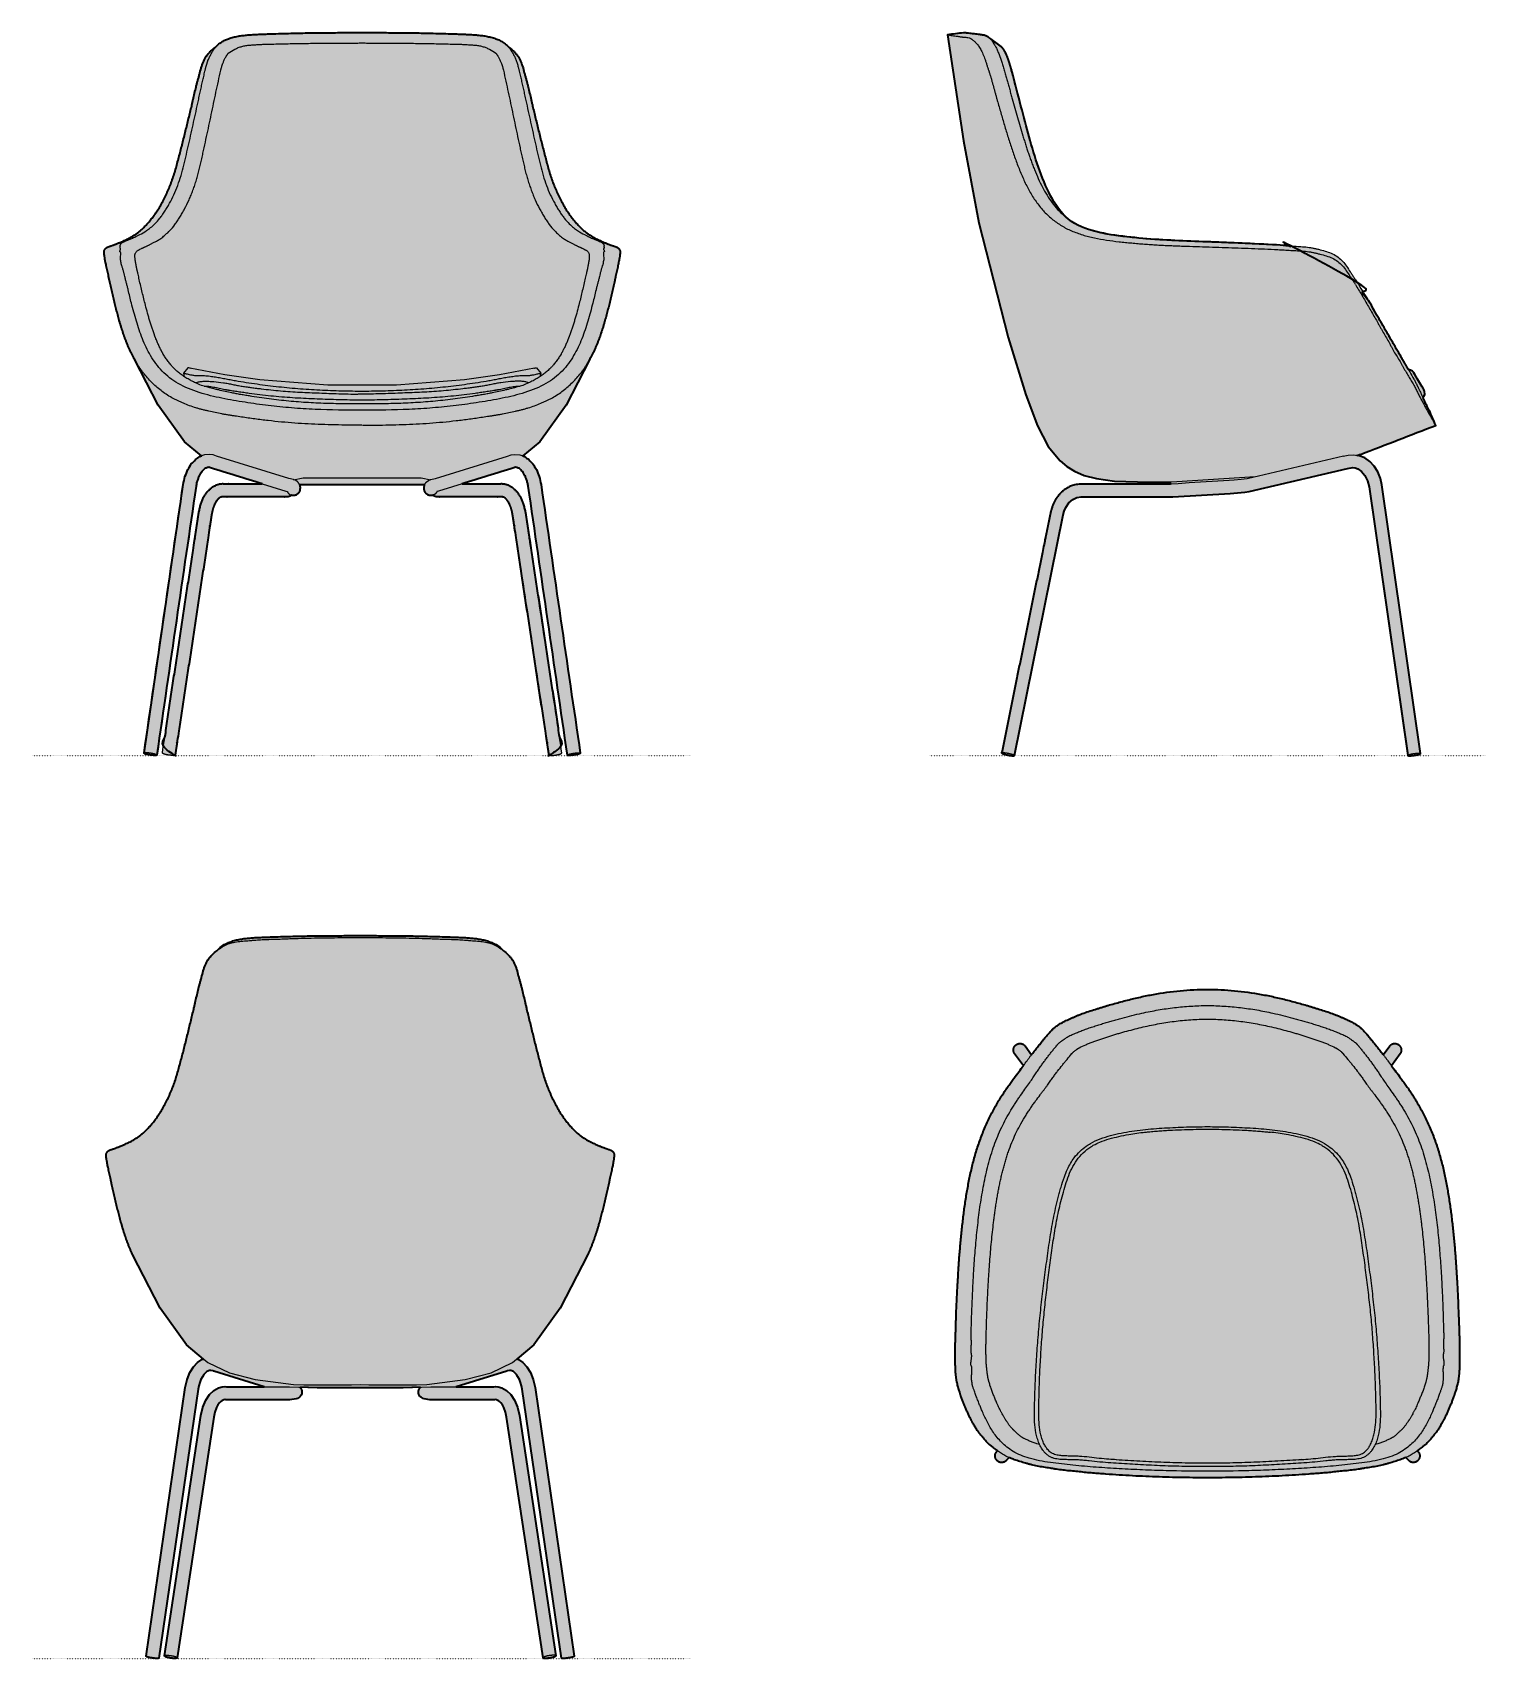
# Model space of a CAD drawing. Header units: millimetres. Extents: x 0 to 1796, y -1115 to 893.
import ezdxf

# ---------------------------------------------------------------- set-up
doc = ezdxf.new("R2010")
doc.units = ezdxf.units.MM
doc.linetypes.add('Dots', pattern=[1, 0, -1])
doc.layers.add('Blocks', color=7, linetype='Continuous')
doc.layers.add('Blocks$Fill', color=7, linetype='Continuous', true_color=0xffffff)
for name, color, linetype, lineweight, true_color in [('Blocks$Inner', 7, 'Continuous', 25, 0x007f00), ('Blocks$Outline', 7, 'Continuous', 35, 0xff3f3f), ('Groud', 7, 'Dots', 25, 0x243775)]:
    doc.layers.add(name, color=color, linetype=linetype, lineweight=lineweight, true_color=true_color)

# ---------------------------------------------------------------- blocks, each defined once
blk = doc.blocks.new('Little Giraffe Lounge Chair Top')
at = {"layer": 'Blocks$Fill'}
blk.add_hatch(color=256, dxfattribs=at).paths.add_polyline_path([(551.2, -246.9), (549.4, -247.6), (547.7, -248.3), (544.5, -249.5), (541.2, -250.6), (529.1, -254.4), (525.5, -255.4), (523.7, -255.9), (520, -256.7), (516.2, -257.4), (492.6, -261.4), (488.7, -261.9), (456.3, -265.4), (415.3, -268.4), (365.9, -270.9), (316.2, -271.8), (263.4, -271.3), (213.9, -269.4), (164.7, -266.1), (132.1, -262.8), (124.1, -261.9), (120.1, -261.4), (96.6, -257.4), (92.8, -256.7), (89.1, -255.9), (87.2, -255.4), (81.9, -253.9), (71.6, -250.6), (68.3, -249.5), (65.1, -248.3), (63.3, -247.6), (61.6, -246.9), (57.7, -250.7), (57.5, -250.9), (57.4, -251), (57.3, -251.1), (57.2, -251.2), (57.1, -251.3), (57, -251.4), (56.8, -251.5), (56.7, -251.6), (56.6, -251.6), (56.4, -251.7), (56.3, -251.8), (56.2, -251.9), (56, -252), (55.9, -252.1), (55.7, -252.1), (55.6, -252.2), (55.4, -252.3), (55.3, -252.3), (55.1, -252.4), (54.9, -252.5), (54.8, -252.5), (54.6, -252.6), (54.4, -252.6), (54.3, -252.7), (54.1, -252.7), (53.9, -252.8), (53.8, -252.8), (53.6, -252.8), (53.4, -252.9), (53.2, -252.9), (53.1, -252.9), (52.9, -252.9), (52.7, -252.9), (52.5, -253), (52.4, -253), (52.2, -253), (52, -253), (51.8, -252.9), (51.6, -252.9), (51.5, -252.9), (51.3, -252.9), (51.1, -252.9), (50.9, -252.9), (50.8, -252.8), (50.6, -252.8), (50.4, -252.7), (50.2, -252.7), (50.1, -252.7), (49.9, -252.6), (49.7, -252.6), (49.6, -252.5), (49.4, -252.4), (49.2, -252.4), (49.1, -252.3), (48.9, -252.2), (48.8, -252.2), (48.6, -252.1), (48.5, -252), (48.3, -251.9), (48.2, -251.8), (48, -251.8), (47.9, -251.7), (47.7, -251.6), (47.6, -251.5), (47.4, -251.4), (47.3, -251.3), (47.1, -251.1), (47, -251), (46.9, -250.9), (46.7, -250.8), (46.6, -250.6), (46.5, -250.5), (46.3, -250.4), (46.2, -250.3), (46.1, -250.1), (46, -250), (45.9, -249.8), (45.8, -249.7), (45.6, -249.5), (45.5, -249.4), (45.4, -249.2), (45.3, -249.1), (45.2, -248.9), (45.1, -248.7), (45.1, -248.6), (45, -248.4), (44.9, -248.2), (44.8, -248.1), (44.7, -247.9), (44.7, -247.7), (44.6, -247.5), (44.5, -247.3), (44.5, -247.1), (44.4, -246.9), (44.4, -246.7), (44.3, -246.5), (44.3, -246.3), (44.2, -246.1), (44.2, -245.9), (44.2, -245.7), (44.2, -245.5), (44.2, -245.3), (44.1, -245.1), (44.1, -244.9), (44.1, -244.7), (44.2, -244.5), (44.2, -244.3), (44.2, -244.1), (44.2, -243.9), (44.2, -243.7), (44.3, -243.5), (44.3, -243.3), (44.3, -243.1), (44.4, -242.9), (44.4, -242.7), (44.5, -242.5), (44.6, -242.4), (44.6, -242.2), (44.7, -242), (44.8, -241.8), (44.8, -241.6), (44.9, -241.5), (45, -241.3), (45.1, -241.1), (45.2, -241), (45.3, -240.8), (45.4, -240.6), (45.5, -240.5), (45.6, -240.3), (45.7, -240.2), (45.8, -240), (45.9, -239.9), (46, -239.8), (46.2, -239.6), (46.3, -239.5), (46.4, -239.4), (47.2, -238.6), (40.1, -233.3), (39, -232.4), (38, -231.6), (37.5, -231.2), (37, -230.7), (36, -229.8), (35, -228.9), (34.1, -227.9), (33.2, -227), (31.4, -225), (25.1, -217.2), (24.3, -216.3), (23.6, -215.4), (22.9, -214.4), (22.2, -213.4), (21.6, -212.5), (20.9, -211.5), (19.7, -209.5), (14.7, -200.5), (14.1, -199.6), (13.1, -197.6), (12.2, -195.6), (7.7, -185.5), (6, -181.5), (4.3, -177.4), (2.7, -173.2), (1.6, -169.8), (-1, -161.4), (-1.7, -158.9), (-2.4, -156.2), (-2.7, -154.8), (-3.1, -153.4), (-3.3, -151.9), (-3.6, -150.4), (-3.8, -148.8), (-4.1, -147.2), (-4.2, -145.5), (-4.4, -143.7), (-4.6, -140.1), (-4.9, -132.3), (-5, -111.7), (-3.7, -66), (-0.6, -7.9), (3, 33.5), (5.9, 58.3), (8.3, 74.5), (11.1, 90.7), (12.7, 98.8), (14.4, 106.8), (16.4, 114.8), (18.5, 122.8), (20.8, 130.7), (23.2, 138.5), (25.9, 146.2), (28.8, 153.8), (32, 161.3), (35.3, 168.5), (38.6, 175.5), (42.2, 182.2), (45.8, 188.8), (51.4, 198), (55, 203.6), (60.5, 211.7), (79.3, 237), (68.3, 251.7), (68.2, 251.9), (68.1, 252), (68, 252.2), (67.9, 252.3), (67.9, 252.5), (67.8, 252.6), (67.7, 252.8), (67.6, 253), (67.5, 253.1), (67.5, 253.3), (67.4, 253.5), (67.3, 253.6), (67.3, 253.8), (67.2, 254), (67.2, 254.2), (67.1, 254.4), (67.1, 254.6), (67, 254.8), (67, 255), (66.9, 255.1), (66.9, 255.3), (66.9, 255.5), (66.9, 255.7), (66.9, 255.9), (66.9, 256.1), (66.9, 256.3), (66.9, 256.5), (66.9, 256.7), (66.9, 256.9), (66.9, 257.1), (66.9, 257.3), (67, 257.5), (67, 257.7), (67, 257.9), (67.1, 258.1), (67.1, 258.3), (67.2, 258.5), (67.2, 258.7), (67.3, 258.9), (67.4, 259.1), (67.4, 259.3), (67.5, 259.5), (67.6, 259.7), (67.7, 259.8), (67.8, 260), (67.9, 260.2), (68, 260.4), (68.1, 260.5), (68.2, 260.7), (68.3, 260.8), (68.4, 261), (68.5, 261.2), (68.6, 261.3), (68.7, 261.4), (68.9, 261.6), (69, 261.7), (69.1, 261.9), (69.2, 262), (69.4, 262.1), (69.5, 262.2), (69.6, 262.4), (69.8, 262.5), (69.9, 262.6), (70.2, 262.8), (70.4, 262.9), (70.5, 263), (70.7, 263.1), (70.8, 263.2), (71, 263.3), (71.2, 263.4), (71.3, 263.5), (71.5, 263.6), (71.7, 263.6), (71.8, 263.7), (72, 263.8), (72.2, 263.8), (72.4, 263.9), (72.5, 264), (72.7, 264), (72.9, 264.1), (73.1, 264.1), (73.3, 264.2), (73.5, 264.2), (73.7, 264.2), (73.9, 264.3), (74.1, 264.3), (74.3, 264.3), (74.5, 264.3), (74.7, 264.3), (74.9, 264.3), (75.1, 264.3), (75.3, 264.3), (75.5, 264.3), (75.7, 264.3), (75.9, 264.3), (76.1, 264.3), (76.3, 264.2), (76.5, 264.2), (76.7, 264.2), (76.9, 264.1), (77.1, 264.1), (77.3, 264), (77.4, 264), (77.6, 263.9), (77.8, 263.8), (78, 263.7), (78.2, 263.7), (78.4, 263.6), (78.5, 263.5), (78.7, 263.4), (78.9, 263.3), (79, 263.2), (79.2, 263.1), (79.4, 263), (79.5, 262.9), (79.7, 262.8), (79.8, 262.7), (79.9, 262.6), (80.1, 262.4), (80.2, 262.3), (80.4, 262.2), (80.5, 262.1), (80.6, 261.9), (80.7, 261.8), (80.8, 261.7), (81, 261.6), (81.1, 261.4), (81.2, 261.3), (89.2, 250.5), (95.5, 258.7), (106.6, 272.3), (108.5, 274.5), (109.5, 275.6), (111.6, 278), (113.7, 280.3), (114.8, 281.5), (115.4, 282.2), (116, 282.8), (116.7, 283.4), (117.5, 284), (118.3, 284.7), (119.1, 285.4), (120.1, 286), (121.1, 286.7), (122.2, 287.4), (123.4, 288.1), (125.9, 289.6), (128.7, 291.1), (131.6, 292.6), (134.7, 294.1), (138, 295.6), (143, 297.8), (148.2, 299.9), (151.9, 301.3), (159.7, 303.9), (183.6, 311.4), (199.6, 315.9), (215.7, 319.9), (223.7, 321.8), (231.8, 323.5), (240, 325), (248.1, 326.3), (256.3, 327.5), (264.5, 328.6), (272.8, 329.4), (281, 330.1), (289.4, 330.7), (298, 331), (306.9, 331.2), (315.2, 331), (323.5, 330.7), (331.7, 330.1), (340, 329.4), (348.2, 328.6), (356.4, 327.5), (364.6, 326.3), (372.8, 325), (380.9, 323.5), (389, 321.8), (405.1, 318), (421.2, 313.7), (445, 306.5), (453.1, 303.9), (460.8, 301.3), (466.3, 299.2), (471.4, 297.1), (474.8, 295.6), (478, 294.1), (481.1, 292.6), (484.1, 291.1), (486.9, 289.6), (489.4, 288.1), (490.6, 287.4), (491.7, 286.7), (492.7, 286), (493.6, 285.4), (494.5, 284.7), (495.3, 284), (496, 283.4), (496.7, 282.8), (497.3, 282.2), (497.9, 281.5), (499.1, 280.3), (501.7, 277.4), (503.3, 275.6), (504.3, 274.5), (506.1, 272.3), (517.3, 258.7), (523.6, 250.5), (531.6, 261.3), (531.7, 261.4), (531.8, 261.6), (531.9, 261.7), (532, 261.8), (532.2, 261.9), (532.3, 262.1), (532.4, 262.2), (532.5, 262.3), (532.7, 262.4), (532.8, 262.6), (533, 262.7), (533.1, 262.8), (533.2, 262.9), (533.4, 263), (533.6, 263.1), (533.7, 263.2), (533.9, 263.3), (534, 263.4), (534.2, 263.5), (534.4, 263.6), (534.6, 263.7), (534.7, 263.7), (534.9, 263.8), (535.1, 263.9), (535.3, 264), (535.5, 264), (535.7, 264.1), (535.9, 264.1), (536.1, 264.2), (536.3, 264.2), (536.5, 264.2), (536.7, 264.3), (536.9, 264.3), (537.1, 264.3), (537.3, 264.3), (537.5, 264.3), (537.7, 264.4), (537.9, 264.4), (538.1, 264.3), (538.3, 264.3), (538.5, 264.3), (538.7, 264.3), (538.9, 264.3), (539.1, 264.2), (539.3, 264.2), (539.5, 264.2), (539.6, 264.1), (539.8, 264.1), (540, 264), (540.2, 264), (540.4, 263.9), (540.6, 263.9), (540.8, 263.8), (540.9, 263.7), (541.1, 263.6), (541.3, 263.6), (541.4, 263.5), (541.6, 263.4), (541.8, 263.3), (541.9, 263.2), (542.1, 263.1), (542.2, 263), (542.4, 262.9), (542.5, 262.8), (542.6, 262.7), (542.8, 262.6), (542.9, 262.5), (543.1, 262.4), (543.2, 262.3), (543.3, 262.2), (543.5, 262), (543.6, 261.9), (543.7, 261.8), (543.8, 261.6), (544, 261.5), (544.1, 261.3), (544.2, 261.2), (544.3, 261), (544.4, 260.9), (544.5, 260.7), (544.7, 260.6), (544.8, 260.4), (544.9, 260.2), (544.9, 260), (545, 259.9), (545.1, 259.7), (545.2, 259.5), (545.3, 259.3), (545.4, 259.1), (545.4, 259), (545.5, 258.8), (545.6, 258.6), (545.6, 258.4), (545.7, 258.2), (545.7, 258), (545.7, 257.8), (545.8, 257.6), (545.8, 257.4), (545.8, 257.2), (545.9, 257), (545.9, 256.8), (545.9, 256.6), (545.9, 256.4), (545.9, 256.2), (545.9, 256), (545.9, 255.8), (545.9, 255.6), (545.8, 255.4), (545.8, 255.2), (545.8, 255), (545.7, 254.8), (545.7, 254.6), (545.7, 254.4), (545.6, 254.2), (545.6, 254), (545.5, 253.8), (545.4, 253.7), (545.4, 253.5), (545.3, 253.3), (545.2, 253.1), (545.2, 253), (545.1, 252.8), (545, 252.6), (544.9, 252.5), (544.8, 252.3), (544.7, 252.2), (544.6, 252), (544.5, 251.9), (544.4, 251.7), (533.5, 237), (552.3, 211.7), (557.8, 203.6), (563.2, 195), (566.9, 188.8), (570.6, 182.2), (574.1, 175.5), (577.5, 168.5), (580.8, 161.3), (583.9, 153.8), (586.8, 146.2), (589.5, 138.5), (592, 130.7), (594.3, 122.8), (596.4, 114.8), (598.3, 106.8), (600.1, 98.8), (603.1, 82.7), (605.7, 66.5), (608.9, 41.8), (612.1, 8.6), (614.9, -32.7), (617.5, -99.3), (617.8, -124), (617.7, -132.3), (617.4, -140.1), (617.2, -143.7), (617, -145.5), (616.8, -147.2), (616.6, -148.8), (616.4, -150.4), (616.1, -151.9), (615.8, -153.4), (615.5, -154.8), (615.2, -156.2), (614.5, -158.9), (613.8, -161.4), (610.8, -170.9), (610, -173.2), (608.4, -177.4), (606.8, -181.5), (601.5, -193.6), (600.6, -195.6), (599.6, -197.6), (598.6, -199.6), (595.4, -205.4), (593, -209.5), (591.8, -211.5), (591.2, -212.5), (590.5, -213.4), (589.8, -214.4), (589.1, -215.4), (588.4, -216.3), (583, -223), (581.4, -225), (579.6, -227), (578.7, -227.9), (577.8, -228.9), (576.8, -229.8), (575.8, -230.7), (575.3, -231.2), (574.8, -231.6), (573.7, -232.4), (569.3, -235.8), (565.5, -238.6), (566.4, -239.4), (566.5, -239.5), (566.6, -239.6), (566.7, -239.8), (566.8, -239.9), (566.9, -240), (567.1, -240.2), (567.2, -240.3), (567.3, -240.5), (567.4, -240.6), (567.5, -240.8), (567.6, -241), (567.7, -241.1), (567.7, -241.3), (567.8, -241.5), (567.9, -241.6), (568, -241.8), (568.1, -242), (568.1, -242.2), (568.2, -242.4), (568.3, -242.5), (568.3, -242.7), (568.4, -242.9), (568.4, -243.1), (568.5, -243.3), (568.5, -243.5), (568.5, -243.7), (568.6, -243.9), (568.6, -244.1), (568.6, -244.3), (568.6, -244.5), (568.6, -244.7), (568.6, -244.9), (568.6, -245.1), (568.6, -245.3), (568.6, -245.5), (568.6, -245.7), (568.5, -245.9), (568.5, -246.1), (568.5, -246.3), (568.4, -246.5), (568.4, -246.7), (568.3, -246.9), (568.3, -247.1), (568.2, -247.3), (568.2, -247.5), (568.1, -247.7), (568, -247.9), (568, -248.1), (567.9, -248.2), (567.8, -248.4), (567.7, -248.6), (567.6, -248.7), (567.5, -248.9), (567.4, -249.1), (567.3, -249.2), (567.2, -249.4), (567.1, -249.5), (567, -249.7), (566.9, -249.8), (566.8, -250), (566.7, -250.1), (566.5, -250.3), (566.4, -250.4), (566.3, -250.5), (566.2, -250.6), (566, -250.8), (565.9, -250.9), (565.8, -251), (565.6, -251.1), (565.5, -251.3), (565.3, -251.4), (565.2, -251.5), (565, -251.6), (564.9, -251.7), (564.7, -251.8), (564.6, -251.8), (564.5, -251.9), (564.3, -252), (564.2, -252.1), (564, -252.2), (563.8, -252.2), (563.7, -252.3), (563.5, -252.4), (563.4, -252.4), (563.2, -252.5), (563, -252.6), (562.9, -252.6), (562.7, -252.7), (562.5, -252.7), (562.3, -252.7), (562.2, -252.8), (562, -252.8), (561.8, -252.8), (561.6, -252.9), (561.5, -252.9), (561.3, -252.9), (561.1, -252.9), (560.9, -252.9), (560.8, -252.9), (560.6, -253), (560.4, -253), (560.2, -252.9), (560, -252.9), (559.9, -252.9), (559.7, -252.9), (559.5, -252.9), (559.3, -252.9), (559.2, -252.8), (559, -252.8), (558.8, -252.8), (558.6, -252.7), (558.5, -252.7), (558.3, -252.6), (558.1, -252.6), (558, -252.5), (557.8, -252.5), (557.6, -252.4), (557.5, -252.3), (557.3, -252.3), (557.2, -252.2), (557, -252.1), (556.9, -252), (556.7, -252), (556.6, -251.9), (556.4, -251.8), (556.3, -251.7), (556.2, -251.6), (556, -251.5), (555.9, -251.4), (555.8, -251.3), (555.7, -251.2), (555.5, -251.1), (555.4, -251), (555.3, -250.9), (555.2, -250.8), (555.1, -250.7)], flags=0)
at = {"layer": 'Blocks$Inner'}
for p, q in [((89.2, 250.5), (81.2, 261.3)), ((523.6, 250.5), (531.6, 261.3)), ((68.3, 251.7), (79.3, 237)), ((544.4, 251.7), (533.5, 237)), ((47.2, -238.6), (46.4, -239.4)), ((57.7, -250.7), (61.6, -246.9)), ((555.1, -250.7), (551.2, -246.9))]:
    blk.add_line(p, q, dxfattribs=at)
blk.add_lwpolyline([(565.5, -238.6), (566.4, -239.4)], dxfattribs=at)
for points, knots in [([(306.4, -271.8), (303.1, -271.8), (294.3, -271.8), (280, -271.6), (263.4, -271.4), (246.9, -270.9), (230.4, -270.2), (213.9, -269.5), (197.4, -268.5), (183.8, -267.5), (172.9, -266.7), (164.7, -266.1), (157.9, -265.5), (152.4, -264.9), (148.4, -264.5), (144.3, -264), (138.9, -263.5), (132.1, -262.9), (125.4, -262.1), (120.8, -261.5), (118.1, -261.1), (116.2, -260.7), (114.2, -260.4), (111.6, -259.9), (107, -259.2), (100.4, -258.2), (94, -257), (89.7, -256), (87.2, -255.4), (85.4, -254.9), (83.7, -254.4), (81.3, -253.7), (77.2, -252.5), (71.5, -250.7), (65, -248.4), (59, -245.9), (53.4, -242.8), (48.2, -239.4), (44.2, -236.4), (41.6, -234.4), (40.1, -233.3), (39, -232.4), (38, -231.6), (36.6, -230.4), (34.3, -228.3), (32, -225.7), (29.7, -223), (28.1, -221), (26.8, -219.4), (25.8, -218.1), (25.1, -217.2), (24.3, -216.3), (23.4, -215.1), (22.2, -213.5), (20.9, -211.5), (19.3, -208.8), (17.8, -206.1), (16.5, -203.7), (15.7, -202.4), (15.2, -201.5), (14.7, -200.5), (14, -199.2), (12.8, -197), (11.2, -193.6), (9.5, -189.5), (7.7, -185.4), (6, -181.5), (4.3, -177.4), (3, -173.9), (2.1, -171.3), (1.6, -169.8), (1.2, -168.6), (0.9, -167.5), (0.4, -165.9), (-0.5, -163.1), (-1.8, -158.9), (-3.1, -153.5), (-4.1, -147.3), (-4.7, -140.2), (-5, -132.3), (-5, -125.4), (-5, -120.6), (-5, -117.8), (-5, -115.8), (-5, -113.8), (-5, -111.1), (-5, -106.3), (-4.8, -99.3), (-4.5, -91), (-4.2, -82.6), (-4, -74.3), (-3.6, -63.3), (-3, -49.4), (-2.3, -35.5), (-1.6, -24.4), (-1.1, -16.1), (-0.6, -7.8), (0, 0.4), (0.7, 8.6), (1.4, 16.9), (2.1, 25.2), (3, 33.5), (3.9, 41.8), (4.9, 50.2), (5.9, 58.4), (7, 66.5), (8.3, 74.5), (9.6, 82.7), (11.1, 90.8), (12.7, 98.8), (14.4, 106.7), (16.3, 114.8), (18.4, 122.8), (21.5, 133.3), (25.8, 146.2), (30.9, 158.9), (35.2, 168.6), (38.6, 175.5), (42.1, 182.3), (45.8, 188.8), (48.9, 194), (51.4, 198), (53.2, 200.9), (55, 203.6), (57.4, 207.3), (60.5, 211.7), (64.1, 216.7), (68.6, 222.9), (73.7, 229.7), (79.3, 237), (83, 242.1), (85.7, 245.9), (87.7, 248.6), (89.7, 251.3), (92.3, 254.6), (95.5, 258.7), (98.7, 262.6), (101.2, 265.6), (102.7, 267.5), (104, 269), (105.1, 270.5), (106.6, 272.3), (108.1, 274.1), (109.3, 275.4), (110, 276.2), (110.6, 276.8), (111.1, 277.4), (111.8, 278.2), (113, 279.5), (114.7, 281.5), (116.9, 283.6), (118.8, 285.1), (120, 286), (121.1, 286.7), (122.2, 287.4), (123.7, 288.4), (126.7, 290.1), (131.5, 292.6), (136.8, 295.1), (140.7, 296.8), (143, 297.8), (144.7, 298.5), (146.4, 299.2), (148.8, 300.1), (153.1, 301.7), (159.6, 304), (166.4, 306.1), (171.1, 307.6), (173.7, 308.4), (175.7, 309), (177.7, 309.6), (180.3, 310.4), (184.9, 311.8), (191.6, 313.7), (199.6, 315.9), (207.6, 318), (215.7, 320), (226.4, 322.4), (245.3, 326.2), (272.7, 329.9), (294.8, 331.1), (306.9, 331.2)], [-0.0053602, -0.0053602, -0.0053602, -0.0053602, 0.0024374, 0.0155953, 0.0287532, 0.0419111, 0.055069, 0.0682269, 0.0813848, 0.0945427, 0.1011216, 0.1077006, 0.1142795, 0.117569, 0.1208585, 0.124148, 0.1274374, 0.1340164, 0.1405953, 0.1438848, 0.1455295, 0.1471743, 0.148819, 0.1504638, 0.1537532, 0.1603322, 0.1669111, 0.1702006, 0.1718453, 0.1734901, 0.1751348, 0.1767795, 0.180069, 0.186648, 0.1932269, 0.1998059, 0.2063848, 0.2129638, 0.2195427, 0.2228322, 0.2244769, 0.2261216, 0.2277664, 0.2294111, 0.2327006, 0.2392795, 0.242569, 0.2458585, 0.249148, 0.2507927, 0.2524374, 0.2540822, 0.2557269, 0.2590164, 0.2623059, 0.2655953, 0.2721743, 0.2754638, 0.2771085, 0.2787532, 0.280398, 0.2820427, 0.2853322, 0.2919111, 0.2984901, 0.305069, 0.311648, 0.3182269, 0.3248059, 0.3280953, 0.3297401, 0.3313848, 0.3330295, 0.3346743, 0.3379638, 0.3445427, 0.3511216, 0.3577006, 0.3642795, 0.3708585, 0.3774374, 0.3807269, 0.3823716, 0.3840164, 0.3856611, 0.3873059, 0.3905953, 0.3971743, 0.4037532, 0.4103322, 0.4169111, 0.4234901, 0.436648, 0.4498059, 0.4563848, 0.4629638, 0.4695427, 0.4761216, 0.4827006, 0.4892795, 0.4958585, 0.5024374, 0.5090164, 0.5155953, 0.5221743, 0.5287532, 0.5353322, 0.5419111, 0.5484901, 0.555069, 0.561648, 0.5682269, 0.5748059, 0.5813848, 0.5945427, 0.6077006, 0.6142795, 0.6208585, 0.6274374, 0.6340164, 0.6405953, 0.6438848, 0.6471743, 0.6504638, 0.6537532, 0.6603322, 0.6669111, 0.6734901, 0.686648, 0.6998059, 0.7129638, 0.7195427, 0.7261216, 0.7327006, 0.7392795, 0.7524374, 0.7655953, 0.7721743, 0.7787532, 0.7820427, 0.7853322, 0.7919111, 0.7984901, 0.8017795, 0.8034243, 0.805069, 0.8067138, 0.8083585, 0.811648, 0.8182269, 0.8248059, 0.8280953, 0.8297401, 0.8313848, 0.8330295, 0.8346743, 0.8379638, 0.8445427, 0.8511216, 0.8544111, 0.8560559, 0.8577006, 0.8593453, 0.8609901, 0.8642795, 0.8708585, 0.8774374, 0.8807269, 0.8823716, 0.8840164, 0.8856611, 0.8873059, 0.8905953, 0.8971743, 0.9037532, 0.9103322, 0.9169111, 0.9234901, 0.936648, 0.9629638, 0.9892795, 0.9892795, 0.9892795, 0.9892795]), ([(306.9, 331.2), (318, 331.1), (340, 329.9), (367.4, 326.2), (386.3, 322.4), (397.1, 320), (405.1, 318), (413.2, 315.9), (421.2, 313.7), (427.8, 311.8), (432.5, 310.4), (435.1, 309.6), (437.1, 309), (439, 308.4), (441.7, 307.6), (446.4, 306.1), (453.1, 304), (459.6, 301.7), (463.9, 300.1), (466.3, 299.2), (468.1, 298.5), (469.8, 297.8), (472, 296.8), (475.9, 295.1), (481.2, 292.6), (486.1, 290.1), (489, 288.4), (490.6, 287.4), (491.7, 286.7), (492.7, 286), (494, 285.1), (495.9, 283.6), (498, 281.5), (499.8, 279.5), (500.9, 278.2), (501.7, 277.4), (502.2, 276.8), (502.8, 276.2), (503.5, 275.4), (504.6, 274.1), (506.2, 272.3), (507.6, 270.5), (508.8, 269), (510, 267.5), (511.6, 265.6), (514.1, 262.6), (517.3, 258.7), (520.4, 254.6), (523, 251.3), (525, 248.6), (527.1, 245.9), (529.7, 242.1), (533.5, 237), (539, 229.7), (544.2, 222.9), (548.7, 216.7), (552.3, 211.7), (555.3, 207.3), (557.8, 203.6), (559.6, 200.9), (561.4, 198), (563.8, 194), (566.9, 188.8), (570.6, 182.3), (574.1, 175.5), (577.5, 168.6), (581.9, 158.9), (587, 146.2), (591.3, 133.3), (594.3, 122.8), (596.4, 114.8), (598.4, 106.7), (600.1, 98.8), (601.7, 90.8), (603.1, 82.7), (604.5, 74.5), (605.7, 66.5), (606.8, 58.4), (607.9, 50.2), (608.9, 41.8), (609.8, 33.5), (610.6, 25.2), (611.4, 16.9), (612.1, 8.6), (612.7, 0.4), (613.3, -7.8), (613.9, -16.1), (614.4, -24.4), (615, -35.5), (615.7, -49.4), (616.3, -63.3), (616.7, -74.3), (617, -82.6), (617.3, -91), (617.6, -99.3), (617.7, -106.3), (617.8, -111.1), (617.8, -113.8), (617.8, -115.8), (617.8, -117.8), (617.8, -120.6), (617.8, -125.4), (617.7, -132.3), (617.5, -140.2), (616.9, -147.3), (615.9, -153.5), (614.5, -158.9), (613.3, -163.1), (612.4, -165.9), (611.9, -167.5), (611.5, -168.6), (611.2, -169.8), (610.7, -171.3), (609.8, -173.9), (608.4, -177.4), (606.8, -181.5), (605, -185.4), (603.3, -189.5), (601.5, -193.6), (600, -197), (598.8, -199.2), (598.1, -200.5), (597.6, -201.5), (597, -202.4), (596.3, -203.7), (595, -206.1), (593.5, -208.8), (591.8, -211.5), (590.5, -213.5), (589.4, -215.1), (588.4, -216.3), (587.7, -217.2), (586.9, -218.1), (585.9, -219.4), (584.6, -221), (583, -223), (580.8, -225.7), (578.4, -228.3), (576.1, -230.4), (574.8, -231.6), (573.7, -232.4), (572.6, -233.3), (571.2, -234.4), (568.5, -236.4), (564.5, -239.4), (559.4, -242.8), (553.8, -245.9), (547.7, -248.4), (541.2, -250.7), (535.5, -252.5), (531.4, -253.7), (529.1, -254.4), (527.3, -254.9), (525.5, -255.4), (523.1, -256), (518.8, -257), (512.4, -258.2), (505.8, -259.2), (501.2, -259.9), (498.6, -260.4), (496.6, -260.7), (494.6, -261.1), (492, -261.5), (487.3, -262.1), (480.6, -262.9), (473.9, -263.5), (468.4, -264), (464.4, -264.5), (460.3, -264.9), (454.9, -265.5), (448.1, -266.1), (439.9, -266.7), (429, -267.5), (415.3, -268.5), (398.9, -269.5), (382.4, -270.2), (365.9, -270.9), (349.3, -271.4), (332.7, -271.6), (318.4, -271.8), (309.7, -271.8), (306.4, -271.8)], [-1, -1, -1, -1, -0.9736842, -0.9473684, -0.9342105, -0.9276316, -0.9210526, -0.9144737, -0.9078947, -0.9013158, -0.8980263, -0.8963816, -0.8947368, -0.8930921, -0.8914474, -0.8881579, -0.8815789, -0.875, -0.8717105, -0.8700658, -0.8684211, -0.8667763, -0.8651316, -0.8618421, -0.8552632, -0.8486842, -0.8453947, -0.84375, -0.8421053, -0.8404605, -0.8388158, -0.8355263, -0.8289474, -0.8223684, -0.8190789, -0.8174342, -0.8157895, -0.8141447, -0.8125, -0.8092105, -0.8026316, -0.7960526, -0.7927632, -0.7894737, -0.7828947, -0.7763158, -0.7631579, -0.75, -0.7434211, -0.7368421, -0.7302632, -0.7236842, -0.7105263, -0.6973684, -0.6842105, -0.6776316, -0.6710526, -0.6644737, -0.6611842, -0.6578947, -0.6546053, -0.6513158, -0.6447368, -0.6381579, -0.6315789, -0.625, -0.6184211, -0.6052632, -0.5921053, -0.5855263, -0.5789474, -0.5723684, -0.5657895, -0.5592105, -0.5526316, -0.5460526, -0.5394737, -0.5328947, -0.5263158, -0.5197368, -0.5131579, -0.5065789, -0.5, -0.4934211, -0.4868421, -0.4802632, -0.4736842, -0.4671053, -0.4605263, -0.4473684, -0.4342105, -0.4276316, -0.4210526, -0.4144737, -0.4078947, -0.4013158, -0.3980263, -0.3963816, -0.3947368, -0.3930921, -0.3914474, -0.3881579, -0.3815789, -0.375, -0.3684211, -0.3618421, -0.3552632, -0.3486842, -0.3453947, -0.34375, -0.3421053, -0.3404605, -0.3388158, -0.3355263, -0.3289474, -0.3223684, -0.3157895, -0.3092105, -0.3026316, -0.2960526, -0.2927632, -0.2911184, -0.2894737, -0.2878289, -0.2861842, -0.2828947, -0.2763158, -0.2730263, -0.2697368, -0.2664474, -0.2648026, -0.2631579, -0.2615132, -0.2598684, -0.2565789, -0.2532895, -0.25, -0.2434211, -0.2401316, -0.2384868, -0.2368421, -0.2351974, -0.2335526, -0.2302632, -0.2236842, -0.2171053, -0.2105263, -0.2039474, -0.1973684, -0.1907895, -0.1875, -0.1858553, -0.1842105, -0.1825658, -0.1809211, -0.1776316, -0.1710526, -0.1644737, -0.1611842, -0.1595395, -0.1578947, -0.15625, -0.1546053, -0.1513158, -0.1447368, -0.1381579, -0.1348684, -0.1315789, -0.1282895, -0.125, -0.1184211, -0.1118421, -0.1052632, -0.0921053, -0.0789474, -0.0657895, -0.0526316, -0.0394737, -0.0263158, -0.0131579, -0.0053602, -0.0053602, -0.0053602, -0.0053602]), ([(132.3, 271.6), (132.9, 272), (134.2, 272.8), (136.6, 274.1), (139.3, 275.3), (142, 276.5), (144.6, 277.6), (148.2, 279.1), (152.8, 280.8), (158.8, 283), (164.9, 285.1), (170.9, 287), (176.9, 288.9), (183, 290.7), (188.9, 292.5), (194.9, 294.2), (203, 296.4), (213.2, 299.1), (228, 302.5), (245.5, 306), (265.6, 308.8), (285.8, 310.7), (299.3, 311.2), (306.1, 311.3)], [42.940058, 42.940058, 42.940058, 42.940058, 42.957419, 42.97478, 42.992141, 43.009502, 43.026863, 43.044224, 43.078946, 43.113669, 43.148391, 43.183113, 43.217835, 43.252558, 43.28728, 43.322002, 43.356724, 43.426169, 43.495613, 43.606724, 43.717835, 43.828946, 43.940058, 43.940058, 43.940058, 43.940058]), ([(306.6, 311.3), (313.4, 311.2), (326.9, 310.7), (347.2, 308.8), (367.3, 306), (384.8, 302.5), (399.6, 299.1), (409.7, 296.4), (417.8, 294.2), (423.9, 292.5), (429.8, 290.7), (435.8, 288.9), (441.9, 287), (447.9, 285.1), (454, 283), (460, 280.8), (464.6, 279.1), (468.2, 277.6), (470.8, 276.5), (473.5, 275.3), (476.2, 274.1), (478.5, 272.8), (479.9, 272), (480.5, 271.6)], [0, 0, 0, 0, 0.111111, 0.222222, 0.333333, 0.444444, 0.513889, 0.583333, 0.618056, 0.652778, 0.6875, 0.722222, 0.756944, 0.791667, 0.826389, 0.861111, 0.895833, 0.913194, 0.930556, 0.947917, 0.965278, 0.982639, 1, 1, 1, 1]), ([(148.2, 259.2), (150.8, 260.5), (154.8, 262.3), (159.9, 264.4), (162.8, 265.6), (165.1, 266.5), (167.4, 267.4), (170.6, 268.5), (174.8, 269.9), (179, 271.3), (182.3, 272.3), (184.8, 273.1), (187.3, 273.9), (190.5, 274.9), (194.7, 276.2), (199.6, 277.6), (206.2, 279.5), (214.5, 281.7), (227.9, 285.1), (244.8, 288.7), (265.2, 291.9), (285.7, 293.9), (299.5, 294.5), (306.4, 294.6)], [49.603669, 49.603669, 49.603669, 49.603669, 49.666169, 49.697419, 49.713044, 49.728669, 49.744294, 49.759919, 49.791169, 49.822419, 49.838044, 49.853669, 49.869294, 49.884919, 49.916169, 49.947419, 49.978669, 50.041169, 50.103669, 50.228669, 50.353669, 50.478669, 50.603669, 50.603669, 50.603669, 50.603669]), ([(306.4, 294.6), (313.3, 294.5), (327, 293.9), (347.6, 291.9), (368, 288.7), (384.9, 285.1), (398.2, 281.7), (406.5, 279.5), (413.1, 277.6), (418.1, 276.2), (422.2, 274.9), (425.5, 273.9), (428, 273.1), (430.5, 272.3), (433.8, 271.3), (438, 269.9), (442.1, 268.5), (445.3, 267.4), (447.7, 266.5), (449.9, 265.6), (452.9, 264.4), (457.9, 262.3), (462, 260.5), (464.5, 259.2)], [50.603669, 50.603669, 50.603669, 50.603669, 50.728669, 50.853669, 50.978669, 51.103669, 51.166169, 51.228669, 51.259919, 51.291169, 51.322419, 51.338044, 51.353669, 51.369294, 51.384919, 51.416169, 51.447419, 51.463044, 51.478669, 51.494294, 51.509919, 51.541169, 51.603669, 51.603669, 51.603669, 51.603669]), ([(57.6, 171.3), (59.7, 175.1), (62.8, 180.4), (66.8, 186.9), (69.8, 191.6), (72.8, 196.1), (76.6, 201.7), (81.2, 208.1), (86, 214.8), (90, 220.6), (93.3, 225.7), (96.5, 230.4), (99.5, 234.8), (102.5, 239), (105.4, 243), (108.4, 246.9), (110.8, 250.1), (112.8, 252.6), (114.3, 254.4), (115.7, 256.3), (117.2, 258.1), (118.4, 259.6), (119.3, 260.7), (119.8, 261.3), (120, 261.6), (120.2, 261.8)], [37.940058, 37.940058, 37.940058, 37.940058, 38.002558, 38.033808, 38.065058, 38.096308, 38.127558, 38.190058, 38.252558, 38.315058, 38.377558, 38.440058, 38.502558, 38.565058, 38.627558, 38.690058, 38.752558, 38.783808, 38.815058, 38.846308, 38.877558, 38.908808, 38.924433, 38.932245, 38.940058, 38.940058, 38.940058, 38.940058]), ([(120.4, 262), (120.6, 262.2), (121, 262.7), (121.5, 263.3), (121.9, 263.8), (122.3, 264.2), (122.6, 264.5), (122.9, 264.8), (123.1, 264.9), (123.2, 265)], [39.940058, 39.940058, 39.940058, 39.940058, 40.190058, 40.440058, 40.565058, 40.690058, 40.815058, 40.877558, 40.940058, 40.940058, 40.940058, 40.940058]), ([(489.6, 265), (489.7, 264.9), (489.9, 264.8), (490.2, 264.5), (490.5, 264.2), (490.8, 263.8), (491.2, 263.3), (491.8, 262.7), (492.2, 262.2), (492.4, 262)], [3, 3, 3, 3, 3.0625, 3.125, 3.25, 3.375, 3.5, 3.75, 4, 4, 4, 4]), ([(492.6, 261.8), (492.7, 261.6), (493, 261.3), (493.5, 260.7), (494.4, 259.6), (495.6, 258.1), (497.1, 256.3), (498.5, 254.4), (499.9, 252.6), (501.9, 250.1), (504.4, 246.9), (507.3, 243), (510.3, 239), (513.3, 234.8), (516.3, 230.4), (519.4, 225.7), (522.8, 220.6), (526.8, 214.8), (531.5, 208.1), (536.1, 201.7), (540, 196.1), (543, 191.6), (546, 186.9), (550, 180.4), (553.1, 175.1), (555.1, 171.3)], [5, 5, 5, 5, 5.007812, 5.015625, 5.03125, 5.0625, 5.09375, 5.125, 5.15625, 5.1875, 5.25, 5.3125, 5.375, 5.4375, 5.5, 5.5625, 5.625, 5.6875, 5.75, 5.8125, 5.84375, 5.875, 5.90625, 5.9375, 6, 6, 6, 6]), ([(76.1, 165.3), (78.2, 169.1), (81.4, 174.4), (85.4, 180.7), (88.4, 185.2), (91.3, 189.4), (95.3, 194.8), (99, 199.8), (102.3, 204.2), (104.6, 207.3), (106.8, 210.2), (108.9, 213), (110.7, 215.5), (112.4, 217.9), (113.9, 220.1), (115.4, 222.3), (117, 224.4), (119, 227.1), (122.4, 231.7), (126.3, 236.5), (130.1, 241.3), (134, 246), (137, 249.5), (139, 252)], [32.087639, 32.087639, 32.087639, 32.087639, 32.150139, 32.181389, 32.212639, 32.243889, 32.275139, 32.337639, 32.368889, 32.400139, 32.431389, 32.462639, 32.493889, 32.525139, 32.556389, 32.587639, 32.618889, 32.650139, 32.712639, 32.837639, 32.900139, 32.962639, 33.087639, 33.087639, 33.087639, 33.087639]), ([(139.1, 252.1), (139.2, 252.2), (139.3, 252.3), (139.4, 252.5), (139.6, 252.6), (139.8, 252.9), (140, 253.1), (140.2, 253.3), (140.4, 253.5), (140.6, 253.7), (140.8, 253.9), (141, 254), (141.1, 254.1), (141.2, 254.2), (141.3, 254.3), (141.4, 254.4)], [33.093451, 33.093451, 33.093451, 33.093451, 33.729918, 34.366385, 35.007786, 35.649187, 36.871567, 37.422439, 37.973311, 38.807382, 39.641452, 40.029871, 40.418291, 40.864265, 41.31024, 41.31024, 41.31024, 41.31024]), ([(144.6, 256.8), (144.9, 257), (145.3, 257.4), (145.9, 257.7), (146.2, 257.9), (146.4, 258.1), (146.7, 258.3), (147, 258.5), (147.4, 258.7), (147.8, 259), (148.1, 259.1), (148.2, 259.2)], [42.31024, 42.31024, 42.31024, 42.31024, 44.315376, 45.303336, 45.797316, 46.291296, 46.750069, 47.208842, 48.126387, 48.865028, 49.603669, 49.603669, 49.603669, 49.603669]), ([(464.5, 259.2), (464.7, 259.1), (465, 259), (465.4, 258.7), (465.8, 258.5), (466.1, 258.3), (466.3, 258.1), (466.6, 257.9), (466.9, 257.7), (467.4, 257.4), (467.9, 257), (468.2, 256.8)], [51.603669, 51.603669, 51.603669, 51.603669, 52.342309, 53.08095, 53.998496, 54.457268, 54.916041, 55.410021, 55.904001, 56.891961, 58.897098, 58.897098, 58.897098, 58.897098]), ([(471.4, 254.4), (471.4, 254.3), (471.5, 254.2), (471.7, 254.1), (471.8, 254), (472, 253.9), (472.2, 253.7), (472.4, 253.5), (472.5, 253.3), (472.7, 253.1), (473, 252.9), (473.2, 252.6), (473.3, 252.5), (473.5, 252.3), (473.6, 252.2), (473.6, 252.1)], [59.897098, 59.897098, 59.897098, 59.897098, 60.343072, 60.789046, 61.177466, 61.565885, 62.399956, 63.234026, 63.784898, 64.335771, 65.55815, 66.199551, 66.840952, 67.477419, 68.113886, 68.113886, 68.113886, 68.113886]), ([(473.8, 252), (475.8, 249.5), (478.8, 246), (482.7, 241.3), (486.5, 236.5), (490.4, 231.7), (493.8, 227.1), (495.8, 224.4), (497.3, 222.3), (498.9, 220.1), (500.4, 217.9), (502, 215.5), (503.9, 213), (505.9, 210.2), (508.1, 207.3), (510.5, 204.2), (513.8, 199.8), (517.5, 194.8), (521.4, 189.4), (524.4, 185.2), (527.3, 180.7), (531.4, 174.4), (534.5, 169.1), (536.7, 165.3)], [68.119698, 68.119698, 68.119698, 68.119698, 68.244698, 68.307198, 68.369698, 68.494698, 68.557198, 68.588448, 68.619698, 68.650948, 68.682198, 68.713448, 68.744698, 68.775948, 68.807198, 68.838448, 68.869698, 68.932198, 68.963448, 68.994698, 69.025948, 69.057198, 69.119698, 69.119698, 69.119698, 69.119698]), ([(14.6, -98.1), (14.6, -97.3), (14.6, -95.7), (14.7, -92.6), (14.8, -87.1), (15, -79.3), (15.3, -69.9), (15.8, -57.3), (16.5, -41.5), (17.6, -20.5), (19.1, 2.5), (21.3, 27.7), (24.1, 52.8), (27.1, 73.5), (30.1, 90), (33.5, 106.4), (38.7, 126.7), (47, 150.1), (54, 164.6), (57.6, 171.3)], [36.940058, 36.940058, 36.940058, 36.940058, 36.94858, 36.957103, 36.974148, 37.008239, 37.04233, 37.076421, 37.144603, 37.212785, 37.303694, 37.394603, 37.485512, 37.576421, 37.621876, 37.66733, 37.758239, 37.849148, 37.940058, 37.940058, 37.940058, 37.940058]), ([(33.1, -97.6), (33.3, -91.4), (33.6, -79), (34.4, -60.4), (35.2, -41.9), (36.2, -25.5), (37.1, -11.2), (38.4, 5.1), (39.8, 21.4), (41.4, 35.7), (42.3, 43.9), (43.1, 50), (44, 56.1), (44.8, 62.2), (45.7, 68.3), (46.8, 74.4), (47.8, 80.5), (49, 86.5), (50.2, 92.5), (51.5, 98.5), (52.9, 104.5), (54.4, 110.4), (56, 116.2), (57.8, 122.1), (59.6, 127.9), (62.3, 135.5), (65.9, 144.8), (70.7, 155.4), (74.2, 162), (76.1, 165.3)], [31.087639, 31.087639, 31.087639, 31.087639, 31.155821, 31.224003, 31.292184, 31.360366, 31.405821, 31.451275, 31.542184, 31.587639, 31.610366, 31.633093, 31.655821, 31.678548, 31.701275, 31.724003, 31.74673, 31.769457, 31.792184, 31.814912, 31.837639, 31.860366, 31.883093, 31.905821, 31.928548, 31.951275, 31.99673, 32.042184, 32.087639, 32.087639, 32.087639, 32.087639]), ([(141.8, 123.4), (146.5, 129.1), (151.3, 133.8), (156.7, 137.6), (158.4, 138.9), (163.9, 142.4), (173.9, 147), (186.9, 150.9), (199.9, 153.9), (213.1, 156.2), (226.5, 157.9), (240, 159.2), (257.9, 160.4), (280, 161.4), (297.7, 161.7), (306.4, 161.7)], [1.7605774, 1.7605774, 1.7605774, 1.7605774, 1.7870479, 1.7870479, 1.7870479, 1.7953353, 1.8131924, 1.8310495, 1.8489067, 1.8667638, 1.884621, 1.9024781, 1.9203353, 1.9560495, 1.9901905, 1.9901905, 1.9901905, 1.9901905]), ([(306.4, 161.7), (315, 161.7), (332.7, 161.4), (354.8, 160.4), (372.8, 159.2), (386.2, 157.9), (399.6, 156.2), (412.8, 153.9), (425.9, 150.9), (438.8, 147), (448.9, 142.4), (454.4, 138.9), (456, 137.6), (461.4, 133.8), (466.3, 129.1), (470.9, 123.4)], [1.9901905, 1.9901905, 1.9901905, 1.9901905, 2.0243314, 2.0600457, 2.0779029, 2.09576, 2.1136171, 2.1314743, 2.1493314, 2.1671886, 2.1850457, 2.1933331, 2.1933331, 2.1933331, 2.2198036, 2.2198036, 2.2198036, 2.2198036]), ([(536.7, 165.3), (538.5, 162), (542, 155.4), (546.8, 144.8), (550.5, 135.5), (553.1, 127.9), (555, 122.1), (556.8, 116.2), (558.4, 110.4), (559.9, 104.5), (561.3, 98.5), (562.6, 92.5), (563.8, 86.5), (564.9, 80.5), (566, 74.4), (567, 68.3), (567.9, 62.2), (568.8, 56.1), (569.6, 50), (570.4, 43.9), (571.4, 35.7), (572.9, 21.4), (574.4, 5.1), (575.6, -11.2), (576.6, -25.5), (577.5, -41.9), (578.4, -60.4), (579.1, -79), (579.5, -91.4), (579.7, -97.6)], [69.119698, 69.119698, 69.119698, 69.119698, 69.165153, 69.210607, 69.256062, 69.278789, 69.301516, 69.324244, 69.346971, 69.369698, 69.392426, 69.415153, 69.43788, 69.460607, 69.483335, 69.506062, 69.528789, 69.551516, 69.574244, 69.596971, 69.619698, 69.665153, 69.756062, 69.801516, 69.846971, 69.915153, 69.983335, 70.051516, 70.119698, 70.119698, 70.119698, 70.119698]), ([(555.1, 171.3), (558.8, 164.6), (565.7, 150.1), (574, 126.7), (579.3, 106.4), (582.7, 90), (585.6, 73.5), (588.6, 52.8), (591.5, 27.7), (593.6, 2.5), (595.2, -20.5), (596.3, -41.5), (597, -57.3), (597.4, -69.9), (597.7, -79.3), (598, -87.1), (598.1, -92.6), (598.2, -95.7), (598.2, -97.3), (598.2, -98.1)], [6, 6, 6, 6, 6.090909, 6.181818, 6.272727, 6.318182, 6.363636, 6.454545, 6.545455, 6.636364, 6.727273, 6.795455, 6.863636, 6.897727, 6.931818, 6.965909, 6.982955, 6.991477, 7, 7, 7, 7]), ([(165.5, 138.7), (168.5, 140.3), (174.7, 143.2), (185.1, 146.7), (197, 149.7), (211.8, 152.7), (222.6, 154.1), (229.4, 154.9)], [0.8038768, 0.8038768, 0.8038768, 0.8038768, 0.81498791, 0.83165458, 0.84832125, 0.86498791, 0.89260714, 0.89260714, 0.89260714, 0.89260714]), ([(228.6, 154.8), (230.3, 155), (234.4, 155.4), (241, 156), (248.4, 156.5), (255.8, 157.1), (265.8, 157.6), (282.6, 158.3), (297, 158.6), (306.4, 158.6)], [-0.1066667, -0.1066667, -0.1066667, -0.1066667, -0.1, -0.09, -0.08, -0.07, -0.06, -0.04, -0.0020308, -0.0020308, -0.0020308, -0.0020308]), ([(306.4, 158.6), (315.8, 158.6), (330.1, 158.3), (347, 157.6), (356.9, 157.1), (364.4, 156.5), (371.8, 156), (378.4, 155.4), (382.5, 155), (384.1, 154.8)], [-0.0020308, -0.0020308, -0.0020308, -0.0020308, 0.0359384, 0.0559384, 0.0659384, 0.0759384, 0.0859384, 0.0959384, 0.1026051, 0.1026051, 0.1026051, 0.1026051]), ([(447.2, 138.7), (444.2, 140.3), (438.1, 143.2), (427.7, 146.7), (415.7, 149.7), (401, 152.7), (390.2, 154.1), (383.4, 154.9)], [0.8038768, 0.8038768, 0.8038768, 0.8038768, 0.81498791, 0.83165458, 0.84832125, 0.86498791, 0.89260714, 0.89260714, 0.89260714, 0.89260714]), ([(306.4, -258), (298, -258), (280.6, -257.9), (254.4, -257.3), (231.8, -256.2), (213.8, -255.2), (200.5, -254.4), (187.1, -253.6), (173.7, -252.5), (162.5, -251.2), (153.7, -250.3), (147.3, -249.8), (140.8, -249.5), (134.2, -249.5), (128.6, -249.4), (124, -249.1), (120.6, -248.7), (117.1, -248), (113.7, -246.8), (110.5, -245.1), (107.7, -242.9), (105.3, -240.5), (102.6, -237.1), (99.8, -232.5), (97.2, -226.2), (94.7, -217.6), (93, -206.3), (92.7, -195), (92.8, -185.9), (93, -177), (93.4, -165.7), (94.1, -147.6), (95.4, -125.3), (97.2, -98.5), (99.7, -71.5), (102.7, -44.8), (106, -18), (109.1, 4.3), (111.7, 21.8), (113.7, 35), (116.1, 48.1), (118.9, 61.2), (121.5, 72), (123.8, 80.6), (126.2, 89.1), (129.2, 98.7), (132.1, 106), (133.6, 109.1), (135.9, 114.1), (138.6, 118.8), (141.8, 123.4)], [0.9958819, 0.9958819, 0.9958819, 0.9958819, 1.0288134, 1.0645276, 1.1002419, 1.1180991, 1.1359562, 1.1538134, 1.1716705, 1.1895276, 1.1984562, 1.2073848, 1.2163134, 1.2252419, 1.2341705, 1.2386348, 1.2430991, 1.2475634, 1.2520276, 1.2564919, 1.2609562, 1.2654205, 1.2698848, 1.2788134, 1.2877419, 1.2966705, 1.3145276, 1.3323848, 1.3413134, 1.3502419, 1.3680991, 1.3859562, 1.4216705, 1.4573848, 1.4930991, 1.5288134, 1.5645276, 1.6002419, 1.6180991, 1.6359562, 1.6538134, 1.6716705, 1.6895276, 1.6984562, 1.7073848, 1.7252419, 1.7387781, 1.7387781, 1.7387781, 1.7605774, 1.7605774, 1.7605774, 1.7605774]), ([(106.1, -232.6), (105.6, -231.9), (104.2, -229.3), (102.3, -224.7), (100, -216.7), (98.4, -206.5), (98, -194), (98.2, -181.6), (98.5, -169.2), (98.8, -156.8), (99.5, -140.3), (100.6, -119.7), (102.3, -95.1), (104.5, -70.5), (107.2, -46), (110.1, -21.5), (113.4, 2.9), (116.9, 27.2), (120.4, 47.3), (123.9, 63.3), (127, 75.1), (130.3, 86.9), (133.9, 98.6), (138.5, 109.9), (144.8, 120.4), (152.8, 129.6), (160.1, 135.4), (164.5, 138.1), (165.5, 138.7)], [0.2790933, 0.2790933, 0.2790933, 0.2790933, 0.2825995, 0.2909329, 0.2992662, 0.3159329, 0.3325995, 0.3492662, 0.3659329, 0.3825995, 0.3992662, 0.4325995, 0.4659329, 0.4992662, 0.5325995, 0.5659329, 0.5992662, 0.6325995, 0.6659329, 0.6825995, 0.6992662, 0.7159329, 0.7325995, 0.7492662, 0.7659329, 0.7825995, 0.7992662, 0.8038768, 0.8038768, 0.8038768, 0.8038768]), ([(470.9, 123.4), (474.1, 118.8), (476.9, 114.1), (479.2, 109.1), (480.6, 106), (483.6, 98.7), (486.5, 89.1), (488.9, 80.6), (491.2, 72), (493.9, 61.2), (496.7, 48.1), (499, 35), (501.1, 21.8), (503.7, 4.3), (506.8, -18), (510.1, -44.8), (513.1, -71.5), (515.5, -98.5), (517.4, -125.3), (518.6, -147.6), (519.4, -165.7), (519.7, -177), (519.9, -185.9), (520, -195), (519.7, -206.3), (518.1, -217.6), (515.5, -226.2), (512.9, -232.5), (510.2, -237.1), (507.4, -240.5), (505.1, -242.9), (502.2, -245.1), (499.1, -246.8), (495.7, -248), (492.2, -248.7), (488.8, -249.1), (484.2, -249.4), (478.6, -249.5), (471.9, -249.5), (465.5, -249.8), (459, -250.3), (450.3, -251.2), (439.1, -252.5), (425.6, -253.6), (412.3, -254.4), (398.9, -255.2), (381, -256.2), (358.4, -257.3), (332.1, -257.9), (314.7, -258), (306.4, -258)], [0.2311864, 0.2311864, 0.2311864, 0.2311864, 0.2529857, 0.2529857, 0.2529857, 0.2665219, 0.284379, 0.2933076, 0.3022362, 0.3200933, 0.3379505, 0.3558076, 0.3736648, 0.3915219, 0.4272362, 0.4629505, 0.4986648, 0.534379, 0.5700933, 0.6058076, 0.6236648, 0.6415219, 0.6504505, 0.659379, 0.6772362, 0.6950933, 0.7040219, 0.7129505, 0.721879, 0.7263433, 0.7308076, 0.7352719, 0.7397362, 0.7442005, 0.7486648, 0.753129, 0.7575933, 0.7665219, 0.7754505, 0.784379, 0.7933076, 0.8022362, 0.8200933, 0.8379505, 0.8558076, 0.8736648, 0.8915219, 0.9272362, 0.9629505, 0.9958819, 0.9958819, 0.9958819, 0.9958819]), ([(506.7, -232.6), (507.1, -231.9), (508.5, -229.3), (510.4, -224.7), (512.7, -216.7), (514.3, -206.5), (514.8, -194), (514.6, -181.6), (514.3, -169.2), (513.9, -156.8), (513.3, -140.3), (512.1, -119.7), (510.5, -95.1), (508.3, -70.5), (505.6, -46), (502.6, -21.5), (499.4, 2.9), (495.8, 27.2), (492.4, 47.3), (488.8, 63.3), (485.8, 75.1), (482.5, 86.9), (478.8, 98.6), (474.2, 109.9), (468, 120.4), (460, 129.6), (452.7, 135.4), (448.2, 138.1), (447.2, 138.7)], [0.2790933, 0.2790933, 0.2790933, 0.2790933, 0.2825995, 0.2909329, 0.2992662, 0.3159329, 0.3325995, 0.3492662, 0.3659329, 0.3825995, 0.3992662, 0.4325995, 0.4659329, 0.4992662, 0.5325995, 0.5659329, 0.5992662, 0.6325995, 0.6659329, 0.6825995, 0.6992662, 0.7159329, 0.7325995, 0.7492662, 0.7659329, 0.7825995, 0.7992662, 0.8038768, 0.8038768, 0.8038768, 0.8038768]), ([(14.9, -104.9), (14.9, -104.8), (14.9, -104.5), (14.9, -104.1), (14.9, -103.7), (14.9, -103.3), (14.9, -102.9), (14.9, -102.4), (14.8, -102), (14.8, -101.5), (14.7, -101.1), (14.6, -100.4), (14.6, -99.7), (14.6, -98.9), (14.6, -98.3), (14.6, -98.1)], [35.940058, 35.940058, 35.940058, 35.940058, 36.002558, 36.065058, 36.127558, 36.190058, 36.252558, 36.315058, 36.377558, 36.440058, 36.502558, 36.565058, 36.690058, 36.815058, 36.940058, 36.940058, 36.940058, 36.940058]), ([(33, -103.7), (33, -103.4), (33, -102.8), (33, -102), (33, -101.3), (33, -100.6), (33, -99.8), (33.1, -98.8), (33.1, -98.1), (33.1, -97.6)], [24.966342, 24.966342, 24.966342, 24.966342, 25.8281, 26.689858, 27.390542, 28.091227, 28.84033, 29.589433, 31.087639, 31.087639, 31.087639, 31.087639]), ([(579.7, -97.6), (579.7, -98.1), (579.7, -98.8), (579.7, -99.8), (579.7, -100.6), (579.8, -101.3), (579.8, -102), (579.8, -102.8), (579.8, -103.4), (579.8, -103.7)], [70.119698, 70.119698, 70.119698, 70.119698, 71.617904, 72.367007, 73.116111, 73.816795, 74.517479, 75.379237, 76.240995, 76.240995, 76.240995, 76.240995]), ([(598.2, -98.1), (598.2, -98.3), (598.2, -98.9), (598.2, -99.7), (598.1, -100.4), (598.1, -101.1), (598, -101.5), (597.9, -102), (597.9, -102.4), (597.9, -102.9), (597.9, -103.3), (597.8, -103.7), (597.8, -104.1), (597.8, -104.5), (597.8, -104.8), (597.8, -104.9)], [7, 7, 7, 7, 7.125, 7.25, 7.375, 7.4375, 7.5, 7.5625, 7.625, 7.6875, 7.75, 7.8125, 7.875, 7.9375, 8, 8, 8, 8]), ([(14.6, -114.7), (14.6, -113.9), (14.6, -112.3), (14.8, -109), (14.9, -106.6), (14.9, -104.9)], [34.940058, 34.940058, 34.940058, 34.940058, 35.190058, 35.440058, 35.940058, 35.940058, 35.940058, 35.940058]), ([(15.2, -124.3), (15.2, -124), (15.2, -123.4), (15.2, -122.7), (15.3, -122.1), (15.3, -121.7), (15.3, -121.3), (15.3, -120.9), (15.3, -120.5), (15.2, -120.2), (15.2, -119.9), (15.2, -119.5), (15.1, -119), (14.9, -118.4), (14.8, -117.7), (14.7, -117.3), (14.7, -117)], [32.940058, 32.940058, 32.940058, 32.940058, 33.065058, 33.190058, 33.252558, 33.315058, 33.377558, 33.440058, 33.502558, 33.533808, 33.565058, 33.627558, 33.690058, 33.752558, 33.815058, 33.940058, 33.940058, 33.940058, 33.940058]), ([(32.9, -115.1), (32.9, -114.7), (32.9, -114.1), (32.9, -113.4), (32.9, -113.1)], [21.929753, 21.929753, 21.929753, 21.929753, 22.969304, 23.966342, 23.966342, 23.966342, 23.966342]), ([(33, -120.9), (33, -120.6), (33, -119.9), (32.9, -119.2), (32.9, -118.6), (32.9, -118.3), (32.9, -117.9), (32.9, -117.4), (32.9, -116.8), (32.9, -116.3), (32.9, -115.7), (32.9, -115.3), (32.9, -115.1)], [15.91133, 15.91133, 15.91133, 15.91133, 16.948919, 17.986509, 18.296564, 18.60662, 19.086929, 19.567238, 20.11773, 20.706385, 21.318069, 21.929753, 21.929753, 21.929753, 21.929753]), ([(579.9, -115.1), (579.9, -115.3), (579.9, -115.7), (579.9, -116.3), (579.9, -116.8), (579.8, -117.4), (579.8, -117.9), (579.8, -118.3), (579.8, -118.6), (579.8, -119.2), (579.8, -119.9), (579.8, -120.6), (579.8, -120.9)], [79.277584, 79.277584, 79.277584, 79.277584, 79.889268, 80.500953, 81.089608, 81.640099, 82.120408, 82.600718, 82.910773, 83.220828, 84.258418, 85.296008, 85.296008, 85.296008, 85.296008]), ([(579.9, -113.1), (579.9, -113.4), (579.9, -114.1), (579.9, -114.7), (579.9, -115.1)], [77.240995, 77.240995, 77.240995, 77.240995, 78.238033, 79.277584, 79.277584, 79.277584, 79.277584]), ([(598.1, -117), (598.1, -117.3), (598, -117.7), (597.8, -118.4), (597.7, -119), (597.6, -119.5), (597.5, -119.9), (597.5, -120.2), (597.5, -120.5), (597.5, -120.9), (597.5, -121.3), (597.5, -121.7), (597.5, -122.1), (597.5, -122.7), (597.6, -123.4), (597.6, -124), (597.6, -124.3)], [10, 10, 10, 10, 10.125, 10.1875, 10.25, 10.3125, 10.375, 10.40625, 10.4375, 10.5, 10.5625, 10.625, 10.6875, 10.75, 10.875, 11, 11, 11, 11]), ([(597.8, -104.9), (597.9, -106.6), (598, -109), (598.1, -112.3), (598.2, -113.9), (598.2, -114.7)], [8, 8, 8, 8, 8.5, 8.75, 9, 9, 9, 9]), ([(15, -134.2), (14.4, -133.1), (14.6, -133.3), (14.5, -133), (14.5, -132.8), (14.4, -132.6), (14.4, -132.3), (14.4, -132.1), (14.4, -131.8), (14.4, -131.5), (14.3, -131.3), (14.3, -131), (14.3, -130.7), (14.4, -130.5), (14.4, -130.1), (14.4, -129.7), (14.4, -129.1), (14.5, -128.5), (14.5, -127.9), (14.6, -127.4), (14.7, -126.5), (14.9, -125.5), (15.1, -124.7), (15.2, -124.3)], [31.9400575, 31.9400575, 31.9400575, 31.9400575, 31.9674013, 31.9869325, 32.01037, 32.0338075, 32.0650575, 32.0963075, 32.1275575, 32.1588075, 32.1900575, 32.2213075, 32.2525575, 32.2838075, 32.3150575, 32.3775575, 32.4400575, 32.5025575, 32.5650575, 32.6275575, 32.6900575, 32.8150575, 32.9400575, 32.9400575, 32.9400575, 32.9400575]), ([(33.4, -132.5), (33.4, -132.3), (33.4, -131.8), (33.3, -131), (33.3, -130.3), (33.2, -129.8), (33.2, -129.5), (33.2, -129.4)], [11.455986, 11.455986, 11.455986, 11.455986, 12.294242, 13.132499, 14.071815, 14.491572, 14.91133, 14.91133, 14.91133, 14.91133]), ([(34.4, -141.2), (34.3, -140.9), (34.2, -140.1), (34.1, -138.8), (33.9, -137.5), (33.8, -136.3), (33.7, -135.1), (33.6, -133.9), (33.5, -133), (33.4, -132.5)], [1.336563, 1.336563, 1.336563, 1.336563, 2.719159, 4.101755, 5.689909, 7.278063, 8.505242, 9.73242, 11.455986, 11.455986, 11.455986, 11.455986]), ([(579.3, -132.5), (579.3, -133), (579.2, -133.9), (579.1, -135.1), (579, -136.3), (578.8, -137.5), (578.7, -138.8), (578.5, -140.1), (578.5, -140.9), (578.4, -141.2)], [89.751351, 89.751351, 89.751351, 89.751351, 91.474917, 92.702096, 93.929274, 95.517428, 97.105583, 98.488178, 99.870774, 99.870774, 99.870774, 99.870774]), ([(579.5, -129.4), (579.5, -129.5), (579.5, -129.8), (579.5, -130.3), (579.4, -131), (579.4, -131.8), (579.3, -132.3), (579.3, -132.5)], [86.296008, 86.296008, 86.296008, 86.296008, 86.715765, 87.135522, 88.074839, 88.913095, 89.751351, 89.751351, 89.751351, 89.751351]), ([(597.6, -124.3), (597.7, -124.7), (597.9, -125.5), (598.1, -126.5), (598.2, -127.4), (598.2, -127.9), (598.3, -128.5), (598.3, -129.1), (598.4, -129.7), (598.4, -130.1), (598.4, -130.5), (598.4, -130.7), (598.4, -131), (598.4, -131.3), (598.4, -131.5), (598.4, -131.8), (598.4, -132.1), (598.3, -132.3), (598.3, -132.6), (598.3, -132.8), (598.2, -133), (598.2, -133.3), (598.4, -133.1), (597.7, -134.2)], [11, 11, 11, 11, 11.125, 11.25, 11.3125, 11.375, 11.4375, 11.5, 11.5625, 11.625, 11.65625, 11.6875, 11.71875, 11.75, 11.78125, 11.8125, 11.84375, 11.875, 11.90625, 11.929688, 11.953125, 11.972656, 12, 12, 12, 12]), ([(15.6, -152.4), (15.4, -152), (15.2, -151.3), (15, -150), (15, -149.1), (15, -148.5)], [28.940058, 28.940058, 28.940058, 28.940058, 29.190058, 29.440058, 29.940058, 29.940058, 29.940058, 29.940058]), ([(16.6, -158.9), (16.5, -158.7), (16.4, -158.4), (16.3, -158), (16.2, -157.6), (16.1, -157.2), (16, -156.8), (16, -156.3), (15.9, -155.7), (15.8, -154.9), (15.7, -154.2), (15.6, -153.3), (15.6, -152.7), (15.6, -152.4)], [27.940058, 27.940058, 27.940058, 27.940058, 28.002558, 28.065058, 28.127558, 28.190058, 28.252558, 28.315058, 28.440058, 28.565058, 28.690058, 28.815058, 28.940058, 28.940058, 28.940058, 28.940058]), ([(34.7, -144.1), (34.7, -143.9), (34.6, -143.4), (34.5, -142.4), (34.4, -141.7), (34.4, -141.2)], [-2.143978, -2.143978, -2.143978, -2.143978, -1.251378, -0.321141, 1.336563, 1.336563, 1.336563, 1.336563]), ([(35.6, -149.2), (35.6, -149.2), (35.6, -149.1), (35.5, -148.9), (35.5, -148.6), (35.4, -148.3), (35.3, -147.8), (35.2, -147.3), (35.1, -146.5), (35, -145.6), (34.8, -144.8), (34.8, -144.3), (34.7, -144.1)], [-8.885445, -8.885445, -8.885445, -8.885445, -8.690336, -8.495227, -8.005749, -7.554317, -7.102885, -6.266428, -5.42997, -3.760201, -2.95209, -2.143978, -2.143978, -2.143978, -2.143978]), ([(36.8, -153.9), (36.6, -153.5), (36.5, -152.8), (36.2, -151.9), (36, -151.1), (35.8, -150.2), (35.7, -149.6), (35.6, -149.2)], [-15.992233, -15.992233, -15.992233, -15.992233, -13.94088, -12.82573, -11.710581, -10.298013, -8.885445, -8.885445, -8.885445, -8.885445]), ([(577.2, -149.2), (577.1, -149.6), (576.9, -150.2), (576.7, -151.1), (576.5, -151.9), (576.3, -152.8), (576.1, -153.5), (576, -153.9)], [110.092782, 110.092782, 110.092782, 110.092782, 111.50535, 112.917918, 114.033067, 115.148217, 117.199571, 117.199571, 117.199571, 117.199571]), ([(578, -144.1), (578, -144.3), (577.9, -144.8), (577.8, -145.6), (577.7, -146.5), (577.5, -147.3), (577.4, -147.8), (577.3, -148.3), (577.3, -148.6), (577.2, -148.9), (577.2, -149.1), (577.2, -149.2), (577.2, -149.2)], [103.351315, 103.351315, 103.351315, 103.351315, 104.159427, 104.967539, 106.637307, 107.473765, 108.310222, 108.761654, 109.213086, 109.702564, 109.897673, 110.092782, 110.092782, 110.092782, 110.092782]), ([(578.4, -141.2), (578.4, -141.7), (578.3, -142.4), (578.1, -143.4), (578.1, -143.9), (578, -144.1)], [99.870774, 99.870774, 99.870774, 99.870774, 101.528479, 102.458715, 103.351315, 103.351315, 103.351315, 103.351315]), ([(597.2, -152.4), (597.2, -152.7), (597.1, -153.3), (597.1, -154.2), (597, -154.9), (596.9, -155.7), (596.8, -156.3), (596.7, -156.8), (596.7, -157.2), (596.6, -157.6), (596.5, -158), (596.3, -158.4), (596.2, -158.7), (596.1, -158.9)], [15, 15, 15, 15, 15.125, 15.25, 15.375, 15.5, 15.625, 15.6875, 15.75, 15.8125, 15.875, 15.9375, 16, 16, 16, 16]), ([(597.7, -148.5), (597.7, -149.1), (597.7, -150), (597.6, -151.3), (597.4, -152), (597.2, -152.4)], [14, 14, 14, 14, 14.5, 14.75, 15, 15, 15, 15]), ([(95.9, -230.1), (94.3, -229.5), (91.1, -228.3), (86.8, -226.5), (83.4, -225), (81.1, -223.9), (79.8, -223.3), (78.9, -222.8), (78, -222.3), (76.8, -221.6), (74.8, -220.1), (72.7, -218.3), (70.7, -216.4), (69.3, -215), (68.1, -213.9), (67.4, -213.2), (66.9, -212.8), (66.6, -212.5), (66.2, -212.2), (65.8, -211.8), (65.1, -211), (64.1, -209.9), (62.9, -208.5), (61.9, -207.1), (60.8, -205.6), (59.9, -204.1), (59.1, -202.9), (58.5, -202.1), (58.2, -201.7), (57.9, -201.3), (57.7, -201), (57.4, -200.6), (56.8, -199.8), (56.1, -198.6), (55.3, -197.2), (54.2, -195.3), (53.2, -193.3), (52.2, -191.4), (51.4, -190), (50.7, -188.6), (49.7, -186.7), (48, -183.4), (46.7, -180.4), (45.9, -178.4)], [-19.992233, -19.992233, -19.992233, -19.992233, -19.942233, -19.892233, -19.842233, -19.817233, -19.804733, -19.792233, -19.779733, -19.767233, -19.742233, -19.692233, -19.667233, -19.642233, -19.617233, -19.604733, -19.598483, -19.592233, -19.585983, -19.579733, -19.567233, -19.542233, -19.517233, -19.492233, -19.467233, -19.442233, -19.417233, -19.404733, -19.398483, -19.392233, -19.385983, -19.379733, -19.367233, -19.342233, -19.317233, -19.292233, -19.242233, -19.217233, -19.192233, -19.167233, -19.142233, -19.092233, -18.992233, -18.992233, -18.992233, -18.992233]), ([(566.8, -178.4), (566, -180.4), (564.7, -183.4), (563.1, -186.7), (562.1, -188.6), (561.4, -190), (560.6, -191.4), (559.6, -193.3), (558.6, -195.3), (557.5, -197.2), (556.6, -198.6), (555.9, -199.8), (555.4, -200.6), (555.1, -201), (554.8, -201.3), (554.6, -201.7), (554.3, -202.1), (553.7, -202.9), (552.9, -204.1), (551.9, -205.6), (550.9, -207.1), (549.8, -208.5), (548.7, -209.9), (547.7, -211), (547, -211.8), (546.5, -212.2), (546.2, -212.5), (545.9, -212.8), (545.4, -213.2), (544.6, -213.9), (543.5, -215), (542, -216.4), (540, -218.3), (537.9, -220.1), (535.9, -221.6), (534.7, -222.3), (533.8, -222.8), (532.9, -223.3), (531.7, -223.9), (529.4, -225), (526, -226.5), (521.6, -228.3), (518.5, -229.5), (516.9, -230.1)], [120.199571, 120.199571, 120.199571, 120.199571, 120.299571, 120.349571, 120.374571, 120.399571, 120.424571, 120.449571, 120.499571, 120.524571, 120.549571, 120.574571, 120.587071, 120.593321, 120.599571, 120.605821, 120.612071, 120.624571, 120.649571, 120.674571, 120.699571, 120.724571, 120.749571, 120.774571, 120.787071, 120.793321, 120.799571, 120.805821, 120.812071, 120.824571, 120.849571, 120.874571, 120.899571, 120.949571, 120.974571, 120.987071, 120.999571, 121.012071, 121.024571, 121.049571, 121.099571, 121.149571, 121.199571, 121.199571, 121.199571, 121.199571]), ([(86.4, -247.7), (82.7, -246.6), (75.5, -244.2), (66.3, -239.4), (58.7, -234), (52.2, -228.2), (46.7, -222.1), (42, -215.8), (38.1, -209.6), (33.5, -201.1), (30.5, -194.7), (28.6, -190.4)], [22.940058, 22.940058, 22.940058, 22.940058, 23.040058, 23.140058, 23.240058, 23.340058, 23.440058, 23.540058, 23.640058, 23.740058, 23.940058, 23.940058, 23.940058, 23.940058]), ([(584.2, -190.4), (582.3, -194.7), (579.3, -201.1), (574.6, -209.6), (570.7, -215.8), (566.1, -222.1), (560.6, -228.2), (554.1, -234), (546.4, -239.4), (537.2, -244.2), (530.1, -246.6), (526.4, -247.7)], [20, 20, 20, 20, 20.2, 20.3, 20.4, 20.5, 20.6, 20.7, 20.8, 20.9, 21, 21, 21, 21]), ([(194.1, -249.6), (191, -249.4), (183.8, -248.9), (172.6, -247.9), (160.4, -246.4), (150.3, -245.5), (142.1, -245.1), (136, -245), (129.9, -244.9), (123.7, -244.4), (118.6, -243.4), (114.9, -241.8), (111.4, -239.5), (108.6, -236.5), (106.9, -233.9), (106.1, -232.6)], [0.1541488, 0.1541488, 0.1541488, 0.1541488, 0.1666667, 0.1833333, 0.2, 0.2166667, 0.225, 0.2333333, 0.2416667, 0.25, 0.2583333, 0.2625, 0.2666667, 0.275, 0.2790933, 0.2790933, 0.2790933, 0.2790933]), ([(418.7, -249.6), (421.8, -249.4), (428.9, -248.9), (440.1, -247.9), (452.3, -246.4), (462.5, -245.5), (470.6, -245.1), (476.8, -245), (482.9, -244.9), (489.1, -244.4), (494.1, -243.4), (497.9, -241.8), (501.4, -239.5), (504.2, -236.5), (505.9, -233.9), (506.7, -232.6)], [0.1541488, 0.1541488, 0.1541488, 0.1541488, 0.1666667, 0.1833333, 0.2, 0.2166667, 0.225, 0.2333333, 0.2416667, 0.25, 0.2583333, 0.2625, 0.2666667, 0.275, 0.2790933, 0.2790933, 0.2790933, 0.2790933]), ([(306.4, -263.8), (289.4, -263.8), (262.7, -263.4), (226.4, -262.2), (197.5, -260.8), (173.6, -259.2), (154.6, -257.7), (135.6, -255.9), (112.2, -253.3), (94.6, -250.1), (86.4, -247.7)], [21.9700288, 21.9700288, 21.9700288, 21.9700288, 22.1900575, 22.3150575, 22.4400575, 22.5650575, 22.6275575, 22.6900575, 22.8150575, 22.9400575, 22.9400575, 22.9400575, 22.9400575]), ([(306.4, -253.8), (297.2, -253.8), (278, -253.7), (253.9, -253), (234.1, -252.1), (219.3, -251.2), (204.6, -250.4), (194.9, -249.8), (190, -249.4)], [0.9971616, 0.9971616, 0.9971616, 0.9971616, 1.0343232, 1.0743232, 1.0943232, 1.1143232, 1.1343232, 1.1543232, 1.1543232, 1.1543232, 1.1543232]), ([(526.4, -247.7), (518.2, -250.1), (500.6, -253.3), (477.1, -255.9), (458.2, -257.7), (439.1, -259.2), (415.2, -260.8), (386.4, -262.2), (350.1, -263.4), (323.4, -263.8), (306.4, -263.8)], [21, 21, 21, 21, 21.125, 21.25, 21.3125, 21.375, 21.5, 21.625, 21.75, 21.9700288, 21.9700288, 21.9700288, 21.9700288]), ([(422.8, -249.4), (417.9, -249.8), (408.1, -250.4), (393.4, -251.2), (378.6, -252.1), (358.8, -253), (334.7, -253.7), (315.6, -253.8), (306.4, -253.8)], [0.84, 0.84, 0.84, 0.84, 0.86, 0.88, 0.9, 0.92, 0.96, 0.9971616, 0.9971616, 0.9971616, 0.9971616])]:
    blk.add_open_spline(points, degree=3, knots=knots, dxfattribs=at)
for points in [[(306.1, 311.3), (306.2, 311.3), (306.3, 311.3), (306.4, 311.3)], [(120.2, 261.8), (120.2, 261.8), (120.3, 261.9), (120.3, 262), (120.4, 262)], [(123.2, 265), (123.5, 265.3), (124.1, 265.8), (125, 266.5), (126, 267.3), (126.7, 267.8), (127.1, 268.1)], [(127.1, 268.1), (127.9, 268.7), (129.4, 269.7), (131.3, 271), (132.3, 271.6)], [(480.5, 271.6), (481.5, 271), (483.4, 269.7), (484.9, 268.7), (485.6, 268.1)], [(485.6, 268.1), (486, 267.8), (486.7, 267.3), (487.7, 266.5), (488.7, 265.8), (489.3, 265.3), (489.6, 265)], [(492.4, 262), (492.4, 262), (492.5, 261.9), (492.5, 261.8), (492.6, 261.8)], [(141.4, 254.4), (141.9, 254.8), (142.9, 255.6), (144, 256.4), (144.6, 256.8)], [(468.2, 256.8), (468.8, 256.4), (469.9, 255.6), (470.9, 254.8), (471.4, 254.4)], [(14.7, -117), (14.6, -116.6), (14.6, -115.8), (14.6, -115.1), (14.6, -114.7)], [(32.9, -113.1), (32.9, -111.5), (32.9, -108.4), (33, -105.2), (33, -103.7)], [(579.8, -103.7), (579.8, -105.2), (579.8, -108.4), (579.9, -111.5), (579.9, -113.1)], [(598.2, -114.7), (598.2, -115.1), (598.2, -115.8), (598.1, -116.6), (598.1, -117)], [(15.5, -138.7), (15.5, -138), (15.5, -136.5), (15.2, -135), (15, -134.2)], [(15, -148.5), (15.1, -146.9), (15.3, -143.8), (15.5, -140.5), (15.5, -138.7)], [(33.2, -129.4), (33.2, -128), (33.1, -125.2), (33, -122.3), (33, -120.9)], [(579.8, -120.9), (579.7, -122.3), (579.7, -125.2), (579.6, -128), (579.5, -129.4)], [(597.7, -134.2), (597.5, -135), (597.3, -136.5), (597.2, -138), (597.2, -138.7)], [(597.2, -138.7), (597.3, -140.5), (597.5, -143.8), (597.7, -146.9), (597.7, -148.5)], [(18.6, -164.8), (18.5, -164.4), (18.2, -163.5), (17.6, -162), (17, -160.4), (16.8, -159.4), (16.6, -158.9)], [(38.3, -158.8), (38, -158), (37.5, -156.4), (37, -154.7), (36.8, -153.9)], [(42, -168.9), (41.4, -167.3), (40.1, -164), (38.9, -160.6), (38.3, -158.8)], [(574.5, -158.8), (573.9, -160.6), (572.7, -164), (571.4, -167.3), (570.8, -168.9)], [(576, -153.9), (575.7, -154.7), (575.2, -156.4), (574.7, -158), (574.5, -158.8)], [(596.1, -158.9), (596, -159.4), (595.7, -160.4), (595.2, -162), (594.6, -163.5), (594.3, -164.4), (594.1, -164.8)], [(20.4, -170.2), (20.2, -169.3), (19.6, -167.6), (19, -165.8), (18.6, -164.8)], [(24.6, -180.8), (24.3, -179.9), (23.7, -178.3), (22.6, -175.7), (21.5, -172.9), (20.8, -171.1), (20.4, -170.2)], [(45.9, -178.4), (45.2, -176.8), (43.9, -173.7), (42.6, -170.5), (42, -168.9)], [(570.8, -168.9), (570.1, -170.5), (568.8, -173.7), (567.5, -176.8), (566.8, -178.4)], [(592.3, -170.2), (592, -171.1), (591.3, -172.9), (590.2, -175.7), (589.1, -178.3), (588.4, -179.9), (588.1, -180.8)], [(594.1, -164.8), (593.8, -165.8), (593.1, -167.6), (592.6, -169.3), (592.3, -170.2)], [(28.6, -190.4), (27.9, -188.8), (26.6, -185.6), (25.3, -182.4), (24.6, -180.8)], [(588.1, -180.8), (587.5, -182.4), (586.2, -185.6), (584.8, -188.8), (584.2, -190.4)], [(99.1, -230.5), (98, -230.3), (96.9, -230.2), (95.9, -230.1)], [(516.9, -230.1), (515.8, -230.2), (514.8, -230.3), (513.7, -230.5)]]:
    blk.add_open_spline(points, degree=3, dxfattribs=at)
for points, weights, knots in [([(70.2, 262.8), (70.1, 262.7), (63.8, 258), (68.3, 251.7)], [1, 1, 0.711161830544, 1], [14.987208, 14.987208, 14.987208, 15.008955, 16.558004, 16.558004, 16.558004]), ([(531.5, 261.2), (531.6, 261.2), (531.6, 261.3), (536.1, 267.4), (542.5, 262.8)], [0.992002184016, 0.995944950642, 1, 0.711161830544, 0.992002184016], [6.261438, 6.261438, 6.261438, 6.283185, 6.283185, 7.832234, 7.832234, 7.832234]), ([(542.5, 262.8), (542.6, 262.8), (542.6, 262.7), (548.9, 258), (544.4, 251.7)], [0.992002184016, 0.995944958373, 1, 0.711161830544, 0.992002184016], [7.832234, 7.832234, 7.832234, 7.853982, 7.853982, 9.403031, 9.403031, 9.403031]), ([(46.4, -239.4), (40.9, -244.9), (46.5, -250.5), (47, -251.1), (47.6, -251.5)], [0.994778222868, 0.709741367971, 1, 0.962554472789, 0.934683544224], [0.900444, 0.900444, 0.900444, 2.457111, 2.457111, 2.657933, 2.657933, 2.657933]), ([(566.4, -239.4), (571.8, -244.9), (566.3, -250.5), (565.8, -251.1), (565.2, -251.5)], [0.994778222868, 0.709741367971, 1, 0.962554472789, 0.934683544224], [0.900444, 0.900444, 0.900444, 2.457111, 2.457111, 2.657933, 2.657933, 2.657933]), ([(47.6, -251.5), (53, -255.3), (57.7, -250.8), (57.7, -250.7), (57.7, -250.7)], [0.934683544224, 0.744552308398, 1, 0.997365413215, 0.994778222868], [2.657933, 2.657933, 2.657933, 4.027907, 4.027907, 4.042037, 4.042037, 4.042037])]:
    blk.add_rational_spline(points, weights, degree=2, knots=knots, dxfattribs=at)
for points, weights in [([(81.2, 261.3), (76.6, 267.4), (70.2, 262.8)], [1, 0.711161830544, 1]), ([(139, 252), (139.1, 252.1), (139.1, 252.1)], [0.90304899446, 0.90241892065, 0.901796867613]), ([(473.6, 252.1), (473.7, 252.1), (473.8, 252)], [0.901796867613, 0.90241892065, 0.90304899446]), ([(565.2, -251.5), (559.7, -255.3), (555.1, -250.7)], [0.934683544224, 0.744552308398, 1])]:
    blk.add_rational_spline(points, weights, degree=2, dxfattribs=at)
at = {"layer": 'Blocks$Outline'}
for points in [[(81.2, 261.3), (89.2, 250.5)], [(523.6, 250.5), (531.6, 261.3)], [(79.3, 237), (68.3, 251.7)], [(544.4, 251.7), (533.5, 237)], [(46.4, -239.4), (47.2, -238.6)], [(565.5, -238.6), (566.4, -239.4)], [(61.6, -246.9), (57.7, -250.7)], [(555.1, -250.7), (551.2, -246.9)]]:
    blk.add_lwpolyline(points, dxfattribs=at)
for points, knots in [([(89.2, 250.5), (89.4, 250.8), (90.2, 251.9), (92.3, 254.6), (95.5, 258.7), (98.7, 262.6), (101.2, 265.6), (102.7, 267.5), (104, 269), (105.1, 270.5), (106.6, 272.3), (108.1, 274.1), (109.3, 275.4), (110, 276.2), (110.6, 276.8), (111.1, 277.4), (111.8, 278.2), (113, 279.5), (114.7, 281.5), (116.9, 283.6), (118.8, 285.1), (120, 286), (121.1, 286.7), (122.2, 287.4), (123.7, 288.4), (126.7, 290.1), (131.5, 292.6), (136.8, 295.1), (140.7, 296.8), (143, 297.8), (144.7, 298.5), (146.4, 299.2), (148.8, 300.1), (153.1, 301.7), (159.6, 304), (166.4, 306.1), (171.1, 307.6), (173.7, 308.4), (175.7, 309), (177.7, 309.6), (180.3, 310.4), (184.9, 311.8), (191.6, 313.7), (199.6, 315.9), (207.6, 318), (215.7, 320), (226.4, 322.4), (245.3, 326.2), (272.7, 329.9), (294.8, 331.1), (306.9, 331.2)], [0.7308906, 0.7308906, 0.7308906, 0.7308906, 0.7327006, 0.7392795, 0.7524374, 0.7655953, 0.7721743, 0.7787532, 0.7820427, 0.7853322, 0.7919111, 0.7984901, 0.8017795, 0.8034243, 0.805069, 0.8067138, 0.8083585, 0.811648, 0.8182269, 0.8248059, 0.8280953, 0.8297401, 0.8313848, 0.8330295, 0.8346743, 0.8379638, 0.8445427, 0.8511216, 0.8544111, 0.8560559, 0.8577006, 0.8593453, 0.8609901, 0.8642795, 0.8708585, 0.8774374, 0.8807269, 0.8823716, 0.8840164, 0.8856611, 0.8873059, 0.8905953, 0.8971743, 0.9037532, 0.9103322, 0.9169111, 0.9234901, 0.936648, 0.9629638, 0.9892795, 0.9892795, 0.9892795, 0.9892795]), ([(306.9, 331.2), (318, 331.1), (340, 329.9), (367.4, 326.2), (386.3, 322.4), (397.1, 320), (405.1, 318), (413.2, 315.9), (421.2, 313.7), (427.8, 311.8), (432.5, 310.4), (435.1, 309.6), (437.1, 309), (439, 308.4), (441.7, 307.6), (446.4, 306.1), (453.1, 304), (459.6, 301.7), (463.9, 300.1), (466.3, 299.2), (468.1, 298.5), (469.8, 297.8), (472, 296.8), (475.9, 295.1), (481.2, 292.6), (486.1, 290.1), (489, 288.4), (490.6, 287.4), (491.7, 286.7), (492.7, 286), (494, 285.1), (495.9, 283.6), (498, 281.5), (499.8, 279.5), (500.9, 278.2), (501.7, 277.4), (502.2, 276.8), (502.8, 276.2), (503.5, 275.4), (504.6, 274.1), (506.2, 272.3), (507.6, 270.5), (508.8, 269), (510, 267.5), (511.6, 265.6), (514.1, 262.6), (517.3, 258.7), (520.4, 254.6), (522.6, 251.9), (523.4, 250.8), (523.6, 250.5)], [-1, -1, -1, -1, -0.9736842, -0.9473684, -0.9342105, -0.9276316, -0.9210526, -0.9144737, -0.9078947, -0.9013158, -0.8980263, -0.8963816, -0.8947368, -0.8930921, -0.8914474, -0.8881579, -0.8815789, -0.875, -0.8717105, -0.8700658, -0.8684211, -0.8667763, -0.8651316, -0.8618421, -0.8552632, -0.8486842, -0.8453947, -0.84375, -0.8421053, -0.8404605, -0.8388158, -0.8355263, -0.8289474, -0.8223684, -0.8190789, -0.8174342, -0.8157895, -0.8141447, -0.8125, -0.8092105, -0.8026316, -0.7960526, -0.7927632, -0.7894737, -0.7828947, -0.7763158, -0.7631579, -0.75, -0.7434211, -0.741611, -0.741611, -0.741611, -0.741611]), ([(47.2, -238.6), (45.9, -237.7), (43.9, -236.2), (41.6, -234.4), (40.1, -233.3), (39, -232.4), (38, -231.6), (36.6, -230.4), (34.3, -228.3), (32, -225.7), (29.7, -223), (28.1, -221), (26.8, -219.4), (25.8, -218.1), (25.1, -217.2), (24.3, -216.3), (23.4, -215.1), (22.2, -213.5), (20.9, -211.5), (19.3, -208.8), (17.8, -206.1), (16.5, -203.7), (15.7, -202.4), (15.2, -201.5), (14.7, -200.5), (14, -199.2), (12.8, -197), (11.2, -193.6), (9.5, -189.5), (7.7, -185.4), (6, -181.5), (4.3, -177.4), (3, -173.9), (2.1, -171.3), (1.6, -169.8), (1.2, -168.6), (0.9, -167.5), (0.4, -165.9), (-0.5, -163.1), (-1.8, -158.9), (-3.1, -153.5), (-4.1, -147.3), (-4.7, -140.2), (-5, -132.3), (-5, -125.4), (-5, -120.6), (-5, -117.8), (-5, -115.8), (-5, -113.8), (-5, -111.1), (-5, -106.3), (-4.8, -99.3), (-4.5, -91), (-4.2, -82.6), (-4, -74.3), (-3.6, -63.3), (-3, -49.4), (-2.3, -35.5), (-1.6, -24.4), (-1.1, -16.1), (-0.6, -7.8), (0, 0.4), (0.7, 8.6), (1.4, 16.9), (2.1, 25.2), (3, 33.5), (3.9, 41.8), (4.9, 50.2), (5.9, 58.4), (7, 66.5), (8.3, 74.5), (9.6, 82.7), (11.1, 90.8), (12.7, 98.8), (14.4, 106.7), (16.3, 114.8), (18.4, 122.8), (21.5, 133.3), (25.8, 146.2), (30.9, 158.9), (35.2, 168.6), (38.6, 175.5), (42.1, 182.3), (45.8, 188.8), (48.9, 194), (51.4, 198), (53.2, 200.9), (55, 203.6), (57.4, 207.3), (60.5, 211.7), (64.1, 216.7), (68.6, 222.9), (73.7, 229.7), (77.5, 234.7), (79.2, 237), (79.3, 237)], [0.2143919, 0.2143919, 0.2143919, 0.2143919, 0.2195427, 0.2228322, 0.2244769, 0.2261216, 0.2277664, 0.2294111, 0.2327006, 0.2392795, 0.242569, 0.2458585, 0.249148, 0.2507927, 0.2524374, 0.2540822, 0.2557269, 0.2590164, 0.2623059, 0.2655953, 0.2721743, 0.2754638, 0.2771085, 0.2787532, 0.280398, 0.2820427, 0.2853322, 0.2919111, 0.2984901, 0.305069, 0.311648, 0.3182269, 0.3248059, 0.3280953, 0.3297401, 0.3313848, 0.3330295, 0.3346743, 0.3379638, 0.3445427, 0.3511216, 0.3577006, 0.3642795, 0.3708585, 0.3774374, 0.3807269, 0.3823716, 0.3840164, 0.3856611, 0.3873059, 0.3905953, 0.3971743, 0.4037532, 0.4103322, 0.4169111, 0.4234901, 0.436648, 0.4498059, 0.4563848, 0.4629638, 0.4695427, 0.4761216, 0.4827006, 0.4892795, 0.4958585, 0.5024374, 0.5090164, 0.5155953, 0.5221743, 0.5287532, 0.5353322, 0.5419111, 0.5484901, 0.555069, 0.561648, 0.5682269, 0.5748059, 0.5813848, 0.5945427, 0.6077006, 0.6142795, 0.6208585, 0.6274374, 0.6340164, 0.6405953, 0.6438848, 0.6471743, 0.6504638, 0.6537532, 0.6603322, 0.6669111, 0.6734901, 0.686648, 0.6998059, 0.7002465, 0.7002465, 0.7002465, 0.7002465]), ([(533.5, 237), (533.5, 237), (535.3, 234.7), (539, 229.7), (544.2, 222.9), (548.7, 216.7), (552.3, 211.7), (555.3, 207.3), (557.8, 203.6), (559.6, 200.9), (561.4, 198), (563.8, 194), (566.9, 188.8), (570.6, 182.3), (574.1, 175.5), (577.5, 168.6), (581.9, 158.9), (587, 146.2), (591.3, 133.3), (594.3, 122.8), (596.4, 114.8), (598.4, 106.7), (600.1, 98.8), (601.7, 90.8), (603.1, 82.7), (604.5, 74.5), (605.7, 66.5), (606.8, 58.4), (607.9, 50.2), (608.9, 41.8), (609.8, 33.5), (610.6, 25.2), (611.4, 16.9), (612.1, 8.6), (612.7, 0.4), (613.3, -7.8), (613.9, -16.1), (614.4, -24.4), (615, -35.5), (615.7, -49.4), (616.3, -63.3), (616.7, -74.3), (617, -82.6), (617.3, -91), (617.6, -99.3), (617.7, -106.3), (617.8, -111.1), (617.8, -113.8), (617.8, -115.8), (617.8, -117.8), (617.8, -120.6), (617.8, -125.4), (617.7, -132.3), (617.5, -140.2), (616.9, -147.3), (615.9, -153.5), (614.5, -158.9), (613.3, -163.1), (612.4, -165.9), (611.9, -167.5), (611.5, -168.6), (611.2, -169.8), (610.7, -171.3), (609.8, -173.9), (608.4, -177.4), (606.8, -181.5), (605, -185.4), (603.3, -189.5), (601.5, -193.6), (600, -197), (598.8, -199.2), (598.1, -200.5), (597.6, -201.5), (597, -202.4), (596.3, -203.7), (595, -206.1), (593.5, -208.8), (591.8, -211.5), (590.5, -213.5), (589.4, -215.1), (588.4, -216.3), (587.7, -217.2), (586.9, -218.1), (585.9, -219.4), (584.6, -221), (583, -223), (580.8, -225.7), (578.4, -228.3), (576.1, -230.4), (574.8, -231.6), (573.7, -232.4), (572.6, -233.3), (571.2, -234.4), (568.9, -236.2), (566.8, -237.7), (565.5, -238.6)], [-0.710967, -0.710967, -0.710967, -0.710967, -0.7105263, -0.6973684, -0.6842105, -0.6776316, -0.6710526, -0.6644737, -0.6611842, -0.6578947, -0.6546053, -0.6513158, -0.6447368, -0.6381579, -0.6315789, -0.625, -0.6184211, -0.6052632, -0.5921053, -0.5855263, -0.5789474, -0.5723684, -0.5657895, -0.5592105, -0.5526316, -0.5460526, -0.5394737, -0.5328947, -0.5263158, -0.5197368, -0.5131579, -0.5065789, -0.5, -0.4934211, -0.4868421, -0.4802632, -0.4736842, -0.4671053, -0.4605263, -0.4473684, -0.4342105, -0.4276316, -0.4210526, -0.4144737, -0.4078947, -0.4013158, -0.3980263, -0.3963816, -0.3947368, -0.3930921, -0.3914474, -0.3881579, -0.3815789, -0.375, -0.3684211, -0.3618421, -0.3552632, -0.3486842, -0.3453947, -0.34375, -0.3421053, -0.3404605, -0.3388158, -0.3355263, -0.3289474, -0.3223684, -0.3157895, -0.3092105, -0.3026316, -0.2960526, -0.2927632, -0.2911184, -0.2894737, -0.2878289, -0.2861842, -0.2828947, -0.2763158, -0.2730263, -0.2697368, -0.2664474, -0.2648026, -0.2631579, -0.2615132, -0.2598684, -0.2565789, -0.2532895, -0.25, -0.2434211, -0.2401316, -0.2384868, -0.2368421, -0.2351974, -0.2335526, -0.2302632, -0.2251124, -0.2251124, -0.2251124, -0.2251124]), ([(551.2, -246.9), (550, -247.4), (546.8, -248.7), (541.2, -250.7), (535.5, -252.5), (531.4, -253.7), (529.1, -254.4), (527.3, -254.9), (525.5, -255.4), (523.1, -256), (518.8, -257), (512.4, -258.2), (505.8, -259.2), (501.2, -259.9), (498.6, -260.4), (496.6, -260.7), (494.6, -261.1), (492, -261.5), (487.3, -262.1), (480.6, -262.9), (473.9, -263.5), (468.4, -264), (464.4, -264.5), (460.3, -264.9), (454.9, -265.5), (448.1, -266.1), (439.9, -266.7), (429, -267.5), (415.3, -268.5), (398.9, -269.5), (382.4, -270.2), (365.9, -270.9), (349.3, -271.4), (332.7, -271.6), (318.4, -271.8), (309.7, -271.8), (306.4, -271.8), (303.1, -271.8), (294.3, -271.8), (280, -271.6), (263.4, -271.4), (246.9, -270.9), (230.4, -270.2), (213.9, -269.5), (197.4, -268.5), (183.8, -267.5), (172.9, -266.7), (164.7, -266.1), (157.9, -265.5), (152.4, -264.9), (148.4, -264.5), (144.3, -264), (138.9, -263.5), (132.1, -262.9), (125.4, -262.1), (120.8, -261.5), (118.1, -261.1), (116.2, -260.7), (114.2, -260.4), (111.6, -259.9), (107, -259.2), (100.4, -258.2), (94, -257), (89.7, -256), (87.2, -255.4), (85.4, -254.9), (83.7, -254.4), (81.3, -253.7), (77.2, -252.5), (71.5, -250.7), (66, -248.7), (62.7, -247.4), (61.6, -246.9)], [-0.2077394, -0.2077394, -0.2077394, -0.2077394, -0.2039474, -0.1973684, -0.1907895, -0.1875, -0.1858553, -0.1842105, -0.1825658, -0.1809211, -0.1776316, -0.1710526, -0.1644737, -0.1611842, -0.1595395, -0.1578947, -0.15625, -0.1546053, -0.1513158, -0.1447368, -0.1381579, -0.1348684, -0.1315789, -0.1282895, -0.125, -0.1184211, -0.1118421, -0.1052632, -0.0921053, -0.0789474, -0.0657895, -0.0526316, -0.0394737, -0.0263158, -0.0131579, -0.0053602, -0.0053602, -0.0053602, 0.0024374, 0.0155953, 0.0287532, 0.0419111, 0.055069, 0.0682269, 0.0813848, 0.0945427, 0.1011216, 0.1077006, 0.1142795, 0.117569, 0.1208585, 0.124148, 0.1274374, 0.1340164, 0.1405953, 0.1438848, 0.1455295, 0.1471743, 0.148819, 0.1504638, 0.1537532, 0.1603322, 0.1669111, 0.1702006, 0.1718453, 0.1734901, 0.1751348, 0.1767795, 0.180069, 0.186648, 0.1932269, 0.1970189, 0.1970189, 0.1970189, 0.1970189])]:
    blk.add_open_spline(points, degree=3, knots=knots, dxfattribs=at)
for points, weights, knots in [([(68.3, 251.7), (63.8, 258), (70.1, 262.7), (70.2, 262.8), (76.6, 267.4), (81.2, 261.3)], [1, 0.711161830544, 1, 1, 0.711161830544, 1], [-9.403031, -9.403031, -9.403031, -7.853982, -7.832234, -7.832234, -6.261438, -6.261438, -6.261438]), ([(531.6, 261.3), (536.1, 267.4), (542.5, 262.8), (542.6, 262.8), (542.6, 262.7), (548.9, 258), (544.4, 251.7)], [0.999998650505, 0.71116248661, 0.992002184016, 0.995944958373, 1, 0.711161830544, 0.992002184016], [6.283189, 6.283189, 6.283189, 7.832234, 7.832234, 7.853982, 7.853982, 9.403031, 9.403031, 9.403031]), ([(57.7, -250.7), (57.7, -250.7), (57.7, -250.8), (53, -255.3), (47.6, -251.5), (47, -251.1), (46.5, -250.5), (40.9, -244.9), (46.4, -239.4)], [0.998137150124, 0.999065594063, 1, 0.744552308398, 0.934683544224, 0.962554472789, 1, 0.709741367971, 0.994778222868], [-3.146604, -3.146604, -3.146604, -3.141593, -3.141593, -1.771618, -1.771618, -1.570796, -1.570796, -0.014129, -0.014129, -0.014129]), ([(566.4, -239.4), (571.8, -244.9), (566.3, -250.5), (565.8, -251.1), (565.2, -251.5), (559.7, -255.3), (555.1, -250.7)], [0.994778222868, 0.709741367971, 1, 0.962554472789, 0.934683544224, 0.744552308398, 1], [0.014129, 0.014129, 0.014129, 1.570796, 1.570796, 1.771618, 1.771618, 3.155722, 3.155722, 3.155722])]:
    blk.add_rational_spline(points, weights, degree=2, knots=knots, dxfattribs=at)
blk = doc.blocks.new('Little Giraffe Lounge Chair Side')
at = {"layer": 'Blocks$Fill'}
blk.add_hatch(color=256, dxfattribs=at).paths.add_polyline_path([(88.7, 3.2), (88.7, 3.2), (88.7, 3.2), (88.7, 3.2), (88.7, 3.2), (88.7, 3.2), (88.7, 3.2), (88.7, 3.2), (88.7, 3.1), (88.7, 3.1), (88.7, 3.1), (88.7, 3.1), (88.7, 3.1), (88.7, 3.1), (88.7, 3.1), (88.7, 3.1), (88.7, 3.1), (88.7, 3.1), (88.7, 3.1), (88.7, 3.1), (88.7, 3.1), (88.7, 3.1), (88.7, 3.1), (88.7, 3.1), (88.7, 3.1), (88.7, 3.1), (88.7, 3.1), (88.7, 3.1), (88.7, 3.1), (88.7, 3), (88.7, 3), (88.7, 3), (88.7, 3), (88.7, 3), (88.7, 3), (88.7, 3), (88.7, 3), (88.7, 3), (88.7, 3), (88.8, 3), (88.8, 2.9), (88.8, 2.9), (88.8, 2.9), (88.8, 2.9), (88.8, 2.9), (88.8, 2.9), (88.8, 2.9), (88.9, 2.8), (88.9, 2.8), (88.9, 2.8), (89, 2.8), (89, 2.7), (89, 2.7), (89.1, 2.7), (89.2, 2.6), (89.2, 2.6), (89.3, 2.5), (89.4, 2.5), (89.6, 2.4), (89.7, 2.3), (89.9, 2.3), (90.2, 2.1), (90.5, 2), (90.9, 1.9), (91.3, 1.7), (92.2, 1.4), (93.2, 1.1), (94.2, 0.9), (95.3, 0.6), (96.3, 0.4), (98, 0.1), (98.9, 0), (99.8, -0.2), (100.7, -0.3), (101.5, -0.3), (101.8, -0.4), (102.2, -0.4), (102.5, -0.4), (102.8, -0.4), (103, -0.4), (103.2, -0.4), (103.3, -0.4), (103.5, -0.4), (103.6, -0.3), (103.7, -0.3), (103.7, -0.3), (103.8, -0.3), (103.9, -0.3), (103.9, -0.3), (104, -0.3), (104, -0.3), (104, -0.3), (104.1, -0.2), (104.1, -0.2), (104.1, -0.2), (104.1, -0.2), (104.1, -0.2), (104.2, -0.2), (104.2, -0.2), (104.2, -0.2), (104.2, -0.2), (104.2, -0.2), (104.2, -0.2), (104.2, -0.2), (104.3, -0.2), (104.3, -0.2), (104.3, -0.1), (104.3, -0.1), (104.3, -0.1), (104.3, -0.1), (104.3, -0.1), (104.3, -0.1), (104.3, -0.1), (104.3, -0.1), (104.3, -0.1), (104.3, -0.1), (104.3, -0.1), (104.3, -0.1), (104.3, -0.1), (104.3, -0.1), (104.3, -0.1), (104.3, -0.1), (104.3, -0.1), (104.3, -0.1), (104.3, -0.1), (104.3, -0.1), (104.3, -0.1), (104.3, -0.1), (104.3, 0), (104.3, 0), (104.3, 0), (104.3, 0), (104.4, 0), (104.4, 0), (104.4, 0), (104.4, 0), (104.4, 0), (164.8, 296.9), (166, 301.6), (167.9, 306), (171.7, 311.7), (176.4, 315.8), (181.4, 318.3), (186.7, 319.2), (188.9, 319.1), (299.9, 319.1), (370.8, 323.5), (379.9, 324.2), (388.9, 325.1), (394.5, 325.9), (515.6, 354.2), (522.4, 355.3), (525.1, 354.9), (528.5, 353.7), (533.1, 350.6), (537.3, 345.7), (540.6, 339.2), (542.5, 331.7), (590.1, 0.1), (590.1, 0.1), (590.1, 0.1), (590.1, 0.1), (590.1, 0), (590.1, 0), (590.1, 0), (590.1, 0), (590.1, 0), (590.1, 0), (590.1, 0), (590.1, 0), (590.2, 0), (590.2, 0), (590.2, 0), (590.2, 0), (590.2, 0), (590.2, 0), (590.2, 0), (590.2, 0), (590.2, 0), (590.2, 0), (590.2, 0), (590.2, 0), (590.2, 0), (590.2, 0), (590.2, -0.1), (590.2, -0.1), (590.2, -0.1), (590.2, -0.1), (590.2, -0.1), (590.2, -0.1), (590.2, -0.1), (590.2, -0.1), (590.2, -0.1), (590.3, -0.1), (590.3, -0.1), (590.3, -0.1), (590.3, -0.1), (590.3, -0.1), (590.3, -0.1), (590.3, -0.2), (590.4, -0.2), (590.4, -0.2), (590.4, -0.2), (590.4, -0.2), (590.5, -0.2), (590.5, -0.2), (590.6, -0.2), (590.6, -0.3), (590.7, -0.3), (590.7, -0.3), (590.8, -0.3), (591, -0.3), (591.1, -0.3), (591.3, -0.4), (591.4, -0.4), (591.6, -0.4), (591.9, -0.4), (592.2, -0.4), (592.6, -0.4), (593, -0.4), (593.8, -0.4), (594.6, -0.3), (595.5, -0.3), (596.4, -0.2), (598.2, 0.1), (599.7, 0.3), (601.1, 0.6), (601.8, 0.7), (602.5, 0.9), (603.2, 1), (603.8, 1.2), (604.3, 1.4), (604.6, 1.4), (604.8, 1.5), (605, 1.6), (605.2, 1.7), (605.3, 1.8), (605.4, 1.8), (605.5, 1.8), (605.5, 1.9), (605.6, 1.9), (605.7, 1.9), (605.7, 2), (605.7, 2), (605.8, 2), (605.8, 2), (605.8, 2), (605.8, 2.1), (605.8, 2.1), (605.9, 2.1), (605.9, 2.1), (605.9, 2.1), (605.9, 2.1), (605.9, 2.1), (605.9, 2.1), (605.9, 2.1), (605.9, 2.2), (605.9, 2.2), (605.9, 2.2), (605.9, 2.2), (605.9, 2.2), (605.9, 2.2), (605.9, 2.2), (606, 2.2), (606, 2.2), (606, 2.2), (606, 2.2), (606, 2.2), (606, 2.2), (606, 2.2), (606, 2.3), (606, 2.3), (606, 2.3), (606, 2.3), (606, 2.3), (606, 2.3), (606, 2.3), (606, 2.3), (606, 2.3), (606, 2.3), (606, 2.3), (606, 2.3), (606, 2.3), (558.3, 334), (556.5, 342.1), (553.2, 350.3), (548.7, 357.3), (543.3, 363), (537.1, 367.3), (530.3, 370), (527.5, 370.5), (531.9, 371.7), (624.8, 407.5), (616.8, 425.9), (616.6, 426.2), (616.3, 426.6), (615.7, 427.7), (615, 429.1), (611.2, 436.9), (608.9, 441.5), (611.3, 445.7), (611, 449.6), (611, 449.6), (611, 449.6), (611, 449.7), (611, 449.7), (610.9, 449.8), (610.9, 449.8), (610.9, 449.8), (610.9, 449.9), (610.8, 450), (610.8, 450.2), (610.6, 450.4), (610.5, 450.7), (610.3, 451), (597.3, 473.1), (597.3, 473.2), (597.2, 473.2), (597.2, 473.3), (597.1, 473.3), (597.1, 473.4), (597, 473.5), (597, 473.6), (596.9, 473.6), (596.8, 473.7), (596.8, 473.8), (596.7, 473.9), (596.6, 473.9), (596.5, 474), (596.4, 474.1), (596.3, 474.2), (596.3, 474.2), (596.2, 474.3), (596, 474.4), (595.9, 474.5), (595.8, 474.5), (595.7, 474.6), (595.6, 474.7), (595.5, 474.8), (595.3, 474.8), (595, 475), (594.7, 475.1), (594.4, 475.3), (594, 475.4), (593.7, 475.6), (593.1, 475.8), (592.5, 476), (591.8, 476.2), (591, 476.4), (538.8, 566.2), (529.1, 581.9), (516.9, 600.6), (514.7, 603.9), (513.5, 605.5), (512.3, 607.1), (511, 608.6), (510.4, 609.4), (509.7, 610.1), (509.1, 610.8), (508.4, 611.5), (507.7, 612.2), (507, 612.9), (506.3, 613.5), (505.6, 614.1), (504.8, 614.7), (504.1, 615.3), (503.3, 615.9), (502.5, 616.4), (501.7, 616.9), (500.9, 617.4), (500, 617.9), (499.1, 618.3), (498.3, 618.8), (497.4, 619.2), (496.5, 619.6), (495.6, 620), (493.7, 620.8), (491.8, 621.5), (489.9, 622.2), (488, 622.8), (486, 623.3), (482, 624.4), (474.2, 626.2), (472.2, 626.6), (470.2, 627), (468.3, 627.3), (466.3, 627.5), (462.3, 628), (458.3, 628.3), (448.1, 628.9), (446.9, 629), (444.5, 629.2), (439.2, 629.6), (298.8, 635.9), (275.6, 637.4), (252.6, 639.4), (241.1, 640.6), (229.9, 642), (224.3, 642.8), (218.8, 643.7), (213.4, 644.8), (210.7, 645.3), (208.1, 646), (205.3, 646.7), (202.6, 647.5), (200, 648.3), (197.3, 649.2), (194.7, 650.1), (192.1, 651.1), (189.6, 652.2), (187, 653.3), (184.5, 654.5), (182.1, 655.7), (179.6, 657), (177.2, 658.4), (174.8, 659.8), (172.4, 661.3), (170.1, 662.8), (167.8, 664.4), (167.2, 665.1), (166, 666.4), (163.6, 669.3), (161.6, 671.9), (159.6, 674.5), (157.7, 677.2), (155.8, 679.9), (154, 682.7), (152.2, 685.6), (150.5, 688.5), (148.9, 691.5), (147.3, 694.5), (145.7, 697.6), (142.8, 703.8), (140.1, 710.2), (137.5, 716.6), (135.2, 723.1), (130.8, 736.4), (126.6, 750), (99.7, 850.3), (97.5, 857.5), (96.4, 860.5), (95.3, 863.5), (94.5, 865.4), (93.7, 867.1), (93.2, 868.1), (92.7, 869.2), (91.9, 870.5), (91.4, 871.3), (91.1, 871.7), (91, 872), (90.9, 872.1), (90.6, 872.4), (90.5, 872.6), (90.3, 872.8), (89.9, 873.2), (89.6, 873.6), (89.3, 873.9), (89, 874.2), (88.7, 874.5), (88.4, 874.7), (88.2, 874.8), (88.1, 875), (73.4, 885.9), (72.4, 886.7), (71.9, 887), (71.4, 887.4), (71.2, 887.5), (71, 887.6), (70.9, 887.7), (70.7, 887.8), (70.5, 887.9), (70.3, 888), (70.2, 888.1), (70, 888.2), (69.8, 888.2), (69.5, 888.4), (69.1, 888.5), (68.3, 888.8), (67.8, 888.9), (67.3, 889.1), (66.9, 889.2), (66.5, 889.3), (66, 889.4), (65.2, 889.5), (63.5, 889.8), (55.4, 890.8), (50, 891.3), (44.6, 892), (43.7, 892.1), (42.8, 892.1), (42.1, 892.2), (41.9, 892.2), (41.8, 892.2), (41.7, 892.2), (41.7, 892.2), (41.7, 892.2), (22, 889.7), (21.9, 889.7), (21.9, 889.7), (21.9, 889.7), (21.8, 889.7), (21.8, 889.7), (21.8, 889.7), (21.8, 889.7), (21.8, 889.7), (21.8, 889.7), (21.8, 889.7), (21.8, 889.7), (21.8, 889.7), (21.8, 889.7), (21.8, 889.7), (21.8, 889.7), (21.8, 889.7), (21.8, 889.7), (21.8, 889.7), (21.8, 889.7), (21.8, 889.7), (21.8, 889.7), (21.8, 889.7), (21.8, 889.7), (21.8, 889.7), (21.8, 889.7), (21.8, 889.7), (21.8, 889.7), (21.8, 889.7), (21.8, 889.7), (21.8, 889.7), (21.8, 889.7), (21.8, 889.7), (21.8, 889.7), (21.8, 889.7), (21.8, 889.7), (21.8, 889.7), (21.8, 889.7), (21.8, 889.7), (21.8, 889.7), (21.8, 889.7), (21.8, 889.7), (21.8, 889.7), (21.8, 889.7), (21.8, 889.7), (21.8, 889.7), (21.8, 889.7), (21.8, 889.7), (21.8, 889.7), (21.8, 889.7), (21.8, 889.7), (21.8, 889.7), (21.8, 889.7), (21.8, 889.7), (21.8, 889.7), (21.8, 889.7), (21.8, 889.7), (21.8, 889.7), (21.8, 889.7), (21.8, 889.7), (21.8, 889.7), (21.8, 889.7), (21.8, 889.7), (21.8, 889.7), (21.8, 889.7), (21.8, 889.7), (21.8, 889.7), (21.8, 889.7), (21.8, 889.7), (21.8, 889.7), (21.8, 889.7), (21.8, 889.7), (21.8, 889.7), (21.8, 889.7), (21.8, 889.7), (21.8, 889.7), (21.8, 889.7), (41.4, 758.8), (60.7, 657.4), (96.8, 516.2), (118.5, 445.2), (133, 406.8), (146.2, 381.6), (160.9, 363.6), (169.3, 356.6), (178.8, 350.8), (190.7, 345.8), (206, 341.8), (227.9, 338.7), (270.4, 337.2), (290.8, 337.2), (296.9, 337.3), (297, 335), (190, 335), (180.8, 334.6), (173.8, 332.5), (167, 328.8), (160.9, 323.5), (155.7, 316.8), (151.7, 308.9), (149.1, 300.1)], flags=0)
at = {"layer": 'Blocks$Inner'}
for p, q in [((21.8, 889.7), (41.7, 892.2)), ((296.9, 337.3), (297, 334.9))]:
    blk.add_line(p, q, dxfattribs=at)
for points in [[(401.8, 344), (305.2, 337.9), (296.9, 337.3), (290.8, 337.2), (270.4, 337.2), (227.9, 338.7), (206, 341.8), (190.7, 345.8), (178.8, 350.8), (169.3, 356.6), (160.9, 363.6), (146.2, 381.6), (133, 406.8), (118.5, 445.2), (96.8, 516.2), (60.7, 657.4), (41.4, 758.8), (21.8, 889.7), (21.8, 889.7)], [(72.3, 886.8), (73.4, 885.9), (88.1, 875)], [(611, 449.6), (611.3, 445.7), (608.9, 441.5)], [(616.8, 425.9), (624.8, 407.5), (531.9, 371.7), (527.5, 370.5)], [(510.8, 369.5), (391.7, 341.6), (384.5, 340.7), (375.8, 339.9), (369.8, 339.4), (320.3, 336.4), (306.6, 335.5), (298.3, 335), (190, 335), (180.8, 334.6), (173.8, 332.5), (167, 328.8), (160.9, 323.5), (155.7, 316.8), (151.7, 308.9), (149.1, 300.1), (88.7, 3.2)], [(510.5, 369.4), (516.6, 370.9), (523.2, 371.2), (530.3, 370), (537.1, 367.3), (543.3, 363), (548.7, 357.3), (553.2, 350.3), (556.5, 342.1), (558.3, 334), (606, 2.3)], [(590.1, 0), (542.5, 331.7), (540.6, 339.2), (537.3, 345.7), (533.1, 350.6), (528.5, 353.7), (525.1, 354.9), (522.4, 355.3), (515.6, 354.2), (394.5, 325.9), (388.9, 325.1), (379.9, 324.2), (370.8, 323.5), (299.9, 319.1), (188.9, 319.1), (186.7, 319.2), (181.4, 318.3), (176.4, 315.8), (171.7, 311.7), (167.9, 306), (166, 301.6), (164.8, 296.9), (104.4, 0)]]:
    blk.add_lwpolyline(points, dxfattribs=at)
for points, knots in [([(21.8, 889.7), (21.6, 889.8), (22.3, 889.7), (25.2, 889.3), (29, 888.6), (31.8, 888.3), (34.4, 887.9), (36.5, 887.6), (38.3, 887.3), (39.7, 887.1), (40.4, 887), (41, 886.9), (41.6, 886.8), (42.4, 886.7), (43.8, 886.7), (45.8, 886.7), (47.9, 886.3), (49.5, 885.7), (50.4, 885.2), (51, 884.8), (51.7, 884.3), (52.7, 883.6), (54.4, 882.3), (56.9, 880), (59.5, 877), (61.4, 874.1), (63.4, 871), (65.6, 866.1), (67.8, 860.3), (69.5, 855.4), (70.7, 851.6), (71.7, 848.5), (72.4, 846.4), (72.8, 845.2), (73.1, 844.3), (73.4, 843.4), (73.8, 842.2), (74.5, 840.1), (75.4, 837), (76.5, 833.2), (77.9, 828.1), (79.3, 823), (80.7, 817.9), (81.7, 814.1), (82.8, 810.4), (84.2, 805.4), (86, 799.1), (88.2, 791.5), (91.1, 781.4), (94.9, 768.8), (99.6, 753.8), (103.8, 741.5), (107.3, 731.7), (110.1, 724.5), (113.1, 717.3), (117.3, 707.8), (122.9, 696.3), (129.6, 685.8), (135.5, 678), (140.1, 672.4), (145.1, 667.2), (150.6, 662.5), (155.4, 658.9), (159.3, 656.2), (162.3, 654.3), (165.3, 652.4), (169.6, 650.2), (175, 647.6), (181.8, 645), (188.8, 642.6), (195.9, 640.6), (205.7, 638.3), (218.3, 636.1), (231.1, 634.5), (241.4, 633.4), (249.3, 632.7), (257.1, 632), (265, 631.4), (272.8, 630.8), (280.8, 630.3), (288.7, 629.9), (296.7, 629.5), (304.6, 629.2), (315.3, 628.8), (328.8, 628.3), (345, 627.8), (360.9, 627.3), (376.8, 626.7), (393.1, 626.1), (409.4, 625.5), (422.9, 624.9), (432.3, 624.4), (437.7, 624.1), (441.8, 623.9), (445.8, 623.6), (451.2, 623.3), (457.9, 623), (464.6, 622.4), (469.2, 621.7), (471.9, 621.3), (473.8, 620.8), (475.8, 620.4), (478.4, 619.8), (483, 618.7), (489.6, 616.9), (497.2, 614), (503.9, 610.2), (509.5, 604.9), (514.4, 598.6), (518.1, 592.9), (520.6, 588.9), (522.1, 586.7), (523.2, 585), (524.3, 583.4), (525, 582.3), (525.4, 581.7), (525.4, 581.7)], [0, 0, 0, 0, 0.025641, 0.0512821, 0.0641026, 0.0769231, 0.0833333, 0.0897436, 0.0961538, 0.099359, 0.1009615, 0.1025641, 0.1041667, 0.1057692, 0.1089744, 0.1153846, 0.1217949, 0.125, 0.1266026, 0.1282051, 0.1298077, 0.1314103, 0.1346154, 0.1410256, 0.1474359, 0.150641, 0.1538462, 0.1602564, 0.1666667, 0.1698718, 0.1730769, 0.1762821, 0.1778846, 0.1786859, 0.1794872, 0.1802885, 0.1810897, 0.1826923, 0.1858974, 0.1891026, 0.1923077, 0.1987179, 0.2019231, 0.2051282, 0.2083333, 0.2115385, 0.2179487, 0.224359, 0.2307692, 0.2435897, 0.2564103, 0.2692308, 0.275641, 0.2820513, 0.2884615, 0.2948718, 0.3076923, 0.3205128, 0.3269231, 0.3333333, 0.3397436, 0.3461538, 0.3525641, 0.3557692, 0.3589744, 0.3621795, 0.3653846, 0.3717949, 0.3782051, 0.3846154, 0.3910256, 0.3974359, 0.4102564, 0.4230769, 0.4294872, 0.4358974, 0.4423077, 0.4487179, 0.4551282, 0.4615385, 0.4679487, 0.474359, 0.4807692, 0.4871795, 0.5, 0.5128205, 0.525641, 0.5384615, 0.5512821, 0.5641026, 0.5769231, 0.5833333, 0.5865385, 0.5897436, 0.5929487, 0.5961538, 0.6025641, 0.6089744, 0.6121795, 0.6137821, 0.6153846, 0.6169872, 0.6185897, 0.6217949, 0.6282051, 0.6346154, 0.6410256, 0.6474359, 0.6538462, 0.6602564, 0.6634615, 0.6650641, 0.6666667, 0.6682692, 0.6698718, 0.6699098, 0.6699098, 0.6699098, 0.6699098]), ([(41.7, 892.2), (42, 892.2), (43.8, 892.1), (46.1, 891.8), (49.1, 891.4), (52.5, 891.1), (55.3, 890.8), (58.4, 890.4), (61.2, 890.1), (63.5, 889.8), (65.7, 889.4), (67.5, 889.1), (68.7, 888.6)], [20.093282, 20.093282, 20.093282, 20.093282, 20.393282, 20.493282, 20.643282, 20.718282, 20.793282, 20.868282, 20.943282, 20.980782, 21.018282, 21.093282, 21.093282, 21.093282, 21.093282]), ([(71.6, 887.3), (72.1, 886.9), (72.9, 886.3), (74, 885.4), (74.6, 884.8), (74.9, 884.5)], [22.093282, 22.093282, 22.093282, 22.093282, 22.593282, 22.843282, 23.093282, 23.093282, 23.093282, 23.093282]), ([(81.6, 874.4), (82.3, 873), (83.6, 870.2), (86.2, 864), (87.9, 859.1), (88.9, 855.9)], [26.093282, 26.093282, 26.093282, 26.093282, 26.343282, 26.593282, 27.093282, 27.093282, 27.093282, 27.093282]), ([(88.1, 875), (88.2, 874.9), (88.7, 874.5), (89.2, 874), (89.6, 873.6)], [-569.8972977, -569.8972977, -569.8972977, -569.8972977, -569.7406453, -569.2405778, -569.2405778, -569.2405778, -569.2405778]), ([(90.3, 872.8), (90.4, 872.7), (90.5, 872.6), (90.6, 872.4), (90.7, 872.3), (90.9, 872.1), (91, 872), (91.1, 871.9), (91.2, 871.6), (91.4, 871.3), (91.6, 871), (91.7, 870.9)], [-568.240578, -568.240578, -568.240578, -568.240578, -567.635215, -567.332534, -567.029852, -566.719519, -566.409187, -566.164919, -565.920652, -565.155963, -564.391274, -564.391274, -564.391274, -564.391274]), ([(91.7, 870.9), (91.8, 870.8), (91.9, 870.6), (92, 870.3), (92.2, 870.1), (92.4, 869.8), (92.5, 869.4), (92.7, 869.2), (92.8, 868.9), (93, 868.7), (93.1, 868.4), (93.2, 868.1), (93.4, 867.9), (93.5, 867.6), (93.6, 867.3), (93.7, 867.2), (93.7, 867.1)], [-564.391274, -564.391274, -564.391274, -564.391274, -563.796584, -563.49924, -563.201895, -562.437708, -562.055614, -561.67352, -561.264848, -560.856176, -560.447503, -560.038831, -559.681013, -559.323195, -558.965376, -558.607558, -558.607558, -558.607558, -558.607558]), ([(93.7, 867.1), (93.8, 867), (93.8, 866.9), (93.9, 866.7), (94, 866.5), (94.1, 866.3), (94.2, 866.1), (94.3, 865.8), (94.6, 865.2), (94.9, 864.4), (95.3, 863.6), (95.5, 862.9), (95.8, 862.3), (96, 861.7), (96.2, 861.1), (96.4, 860.5), (96.7, 859.9), (96.9, 859.3), (97.1, 858.7), (97.3, 858.1), (97.5, 857.5), (97.7, 856.8), (97.9, 856.1), (98.4, 854.8), (98.7, 853.8)], [-558.607558, -558.607558, -558.607558, -558.607558, -558.349742, -558.091927, -557.834111, -557.576295, -557.277526, -556.978758, -556.38122, -554.808754, -554.022522, -553.236289, -552.525683, -551.815077, -551.104471, -550.393865, -549.688457, -548.983049, -548.277641, -547.572232, -546.873642, -546.175052, -545.392966, -541.738693, -541.738693, -541.738693, -541.738693]), ([(88.9, 855.9), (89.5, 854.2), (90.6, 850.6), (92.3, 844.7), (94, 838.8), (95.5, 833.3), (97.1, 827.8), (98.6, 822.1), (100.2, 816.3), (102.3, 808.7), (104.9, 799.2), (108.2, 787.8), (111.5, 776.4), (114.3, 766.8), (116.7, 759.1), (118.5, 753.3), (120.3, 747.7), (122.1, 742.4), (123.9, 737.2), (126, 731.6), (128.2, 725.9), (131.2, 718.5), (135.1, 709.4), (140.3, 699), (146.1, 689.1), (150.5, 683.1), (152.8, 680.2), (157.1, 674.7), (161.9, 669.7), (167.2, 665.1)], [27.0932816, 27.0932816, 27.0932816, 27.0932816, 27.1160089, 27.1387361, 27.1614634, 27.1841907, 27.206918, 27.2296452, 27.2523725, 27.2750998, 27.3205543, 27.3660089, 27.4114634, 27.456918, 27.4796452, 27.5023725, 27.5250998, 27.5478271, 27.5705543, 27.5932816, 27.6160089, 27.6387361, 27.6841907, 27.7296452, 27.7750998, 27.8205543, 27.8205543, 27.8205543, 27.9057593, 27.9057593, 27.9057593, 27.9057593]), ([(98.7, 853.8), (98.7, 853.7), (98.8, 853.4), (98.9, 853), (99, 852.7), (99.2, 852.2), (99.4, 851.5), (99.6, 850.9), (99.7, 850.3), (100, 849.6), (100.2, 848.8), (100.4, 848), (100.6, 847.4), (100.7, 846.8), (100.8, 846.4), (100.9, 846.2)], [-541.738693, -541.738693, -541.738693, -541.738693, -541.292719, -540.846744, -540.458325, -540.069905, -539.235835, -538.401764, -537.850892, -537.30002, -536.07764, -535.436239, -534.794838, -534.158371, -533.521905, -533.521905, -533.521905, -533.521905]), ([(167.8, 664.4), (180, 655.8), (193.5, 649.6), (208.1, 646), (215.1, 644.2), (229.7, 641.8), (252.5, 639.3), (275.5, 637.2), (298.7, 635.9), (322, 634.9), (345.4, 634), (368.9, 633.1), (400.1, 631.8), (423.7, 630.7), (439.2, 629.6)], [-532.641516, -532.641516, -532.641516, -532.641516, -532.433962, -532.433962, -532.433962, -532.333962, -532.233962, -532.133962, -532.033962, -531.933962, -531.833962, -531.733962, -531.633962, -531.433962, -531.433962, -531.433962, -531.433962]), ([(433.4, 630), (433, 630), (429.5, 630.3), (422.9, 630.7), (410.3, 631.4), (394.5, 632.2), (373.5, 633), (357.2, 633.6), (347.1, 634), (345.5, 634)], [-0.9357013, -0.9357013, -0.9357013, -0.9357013, -0.9318182, -0.8977273, -0.8636364, -0.7954545, -0.7272727, -0.6363636, -0.6181801, -0.6181801, -0.6181801, -0.6181801]), ([(444.2, 629.3), (444.5, 629.2), (447.2, 628.9), (451.6, 628.7), (458.3, 628.3), (465, 627.8), (469.6, 627.1), (472.2, 626.6), (474.2, 626.2), (476.1, 625.8), (478.7, 625.2), (483.4, 624.1), (490, 622.3), (497.5, 619.4), (504.3, 615.5), (509.9, 610.3), (514.7, 604), (518.4, 598.3), (521, 594.3), (522.4, 592.1), (523.5, 590.4), (524.6, 588.8), (525.4, 587.6), (525.7, 587.1), (525.8, 587.1)], [-530.43396177, -530.43396177, -530.43396177, -530.43396177, -530.43319377, -530.42998864, -530.42357838, -530.41716813, -530.413963, -530.41236044, -530.41075787, -530.40915531, -530.40755274, -530.40434762, -530.39793736, -530.3915271, -530.38511685, -530.37870659, -530.37229633, -530.36588608, -530.36268095, -530.36107838, -530.35947582, -530.35787326, -530.35627069, -530.35623265, -530.35623265, -530.35623265, -530.35623265]), ([(525.8, 587.1), (528.1, 583.7), (532.4, 576.7), (540.9, 562.7), (551.2, 545.1), (563.4, 523.9), (575.3, 503.3), (583, 490.3), (586.6, 484.1)], [-530.356233, -530.356233, -530.356233, -530.356233, -530.256233, -530.156233, -529.956233, -529.756233, -529.556233, -529.356233, -529.356233, -529.356233, -529.356233]), ([(525.5, 581.6), (526.1, 580.5), (528.2, 577.2), (531.6, 571.6), (535.6, 564.7), (539.5, 557.7), (543.5, 550.9), (547.5, 544.1), (550.8, 538.5), (553.3, 534), (555.2, 530.5), (557.1, 527.1), (559.6, 522.6), (562.9, 517.1), (566.1, 511.6), (568.3, 507.7), (569.5, 505.5), (570.3, 503.8), (571.2, 502.1), (572.4, 499.9), (574.6, 496.1), (577.9, 490.9), (581.1, 485.7), (583.2, 482.1), (584.3, 480.1), (585.1, 478.5), (585.9, 477), (587.1, 474.9), (589, 471.4), (592, 466.7), (595.4, 461.2), (598.4, 456), (600.9, 450.9), (603.2, 446.2), (605, 442.7), (606.2, 440.4), (606.9, 439.2), (607.5, 438.4), (608, 437.5), (608.6, 436.4), (609.6, 434.5), (610.7, 432), (611.8, 429.8), (612.5, 428.4), (613, 427.7), (613.3, 427.2), (613.7, 426.7), (614.1, 426.1), (614.8, 425), (615.5, 423.5), (616.1, 422.2), (616.6, 421.2), (617.1, 420.5), (617.6, 419.9), (618.1, 419.1), (618.7, 418.1), (619.3, 416.9), (620, 415.4), (621, 413.8), (622, 412), (622.8, 410.6), (623.6, 409.5), (624.1, 408.6), (624.6, 407.8), (624.8, 407.5)], [0.669993, 0.669993, 0.669993, 0.669993, 0.6730769, 0.6794872, 0.6858974, 0.6923077, 0.6987179, 0.7051282, 0.7115385, 0.7147436, 0.7179487, 0.7211538, 0.724359, 0.7307692, 0.7371795, 0.7403846, 0.7419872, 0.7435897, 0.7451923, 0.7467949, 0.75, 0.7564103, 0.7628205, 0.7660256, 0.7676282, 0.7692308, 0.7708333, 0.7724359, 0.775641, 0.7820513, 0.7884615, 0.7948718, 0.8012821, 0.8076923, 0.8141026, 0.8173077, 0.8189103, 0.8205128, 0.8221154, 0.8237179, 0.8269231, 0.8333333, 0.8397436, 0.8429487, 0.8445513, 0.8461538, 0.8477564, 0.849359, 0.8525641, 0.8589744, 0.8653846, 0.8685897, 0.8717949, 0.875, 0.8782051, 0.8846154, 0.8910256, 0.8974359, 0.9102564, 0.9230769, 0.9358974, 0.9487179, 0.9615385, 0.9997808, 0.9997808, 0.9997808, 0.9997808]), ([(591, 476.4), (592.1, 476.1), (594.2, 475.5), (596.3, 474.4), (597, 473.6), (597.2, 473.2)], [-0.27110297, -0.27110297, -0.27110297, -0.27110297, -0.265625, -0.2578125, -0.25, -0.25, -0.25, -0.25]), ([(597.2, 473.2), (597.3, 473), (608.4, 454.2), (609.2, 452.8), (610.3, 451.1), (610.9, 449.9), (611, 449.6)], [-0.25, -0.25, -0.25, -0.25, -0.2440476, -0.2261905, -0.1904762, -0.1190476, -0.1190476, -0.1190476, -0.1190476]), ([(605.2, 449.7), (605.9, 448.1), (607.2, 445.2), (609.2, 440.8), (612.1, 435), (614.7, 429.6), (616.3, 426.6), (616.8, 425.9)], [-522.356233, -522.356233, -522.356233, -522.356233, -522.284804, -522.213376, -522.070518, -521.784804, -521.356233, -521.356233, -521.356233, -521.356233])]:
    blk.add_open_spline(points, degree=3, knots=knots, dxfattribs=at)
for points in [[(68.7, 888.6), (69.2, 888.5), (70.2, 888.1), (71.1, 887.6), (71.6, 887.3)], [(74.9, 884.5), (75.1, 884.4), (75.4, 884.1), (75.8, 883.7), (76, 883.5)], [(76, 883.5), (76.4, 883), (77.1, 882), (77.9, 880.7), (78.4, 880)], [(78.4, 880), (78.9, 879.2), (80, 877.5), (81.1, 875.5), (81.6, 874.4)], [(89.6, 873.6), (89.7, 873.5), (89.9, 873.2), (90.2, 873), (90.3, 872.8)], [(439.2, 629.6), (440, 629.6), (441.7, 629.4), (443.4, 629.3), (444.2, 629.3)], [(586.6, 484.1), (588.7, 480.5), (592.6, 473.5), (596.3, 467.3), (597.8, 464.4)], [(597.8, 464.4), (598.2, 463.8), (598.8, 462.7), (599.4, 461.5), (599.7, 461)], [(599.7, 461), (600.1, 460.2), (600.9, 458.6), (601.6, 457.1), (602, 456.4)], [(602, 456.4), (602.1, 456.1), (602.4, 455.6), (602.6, 455.1), (602.7, 454.8)], [(602.7, 454.8), (602.8, 454.8), (602.8, 454.6), (602.9, 454.5), (602.9, 454.4)], [(602.9, 454.4), (603.1, 454.1), (603.4, 453.5), (603.7, 452.9), (603.8, 452.6)], [(603.8, 452.6), (604, 452.1), (604.5, 451.1), (604.9, 450.2), (605.2, 449.7)]]:
    blk.add_open_spline(points, degree=3, dxfattribs=at)
for points, weights in [([(100.9, 846.2), (101, 846), (101, 845.7)], [1, 0.917398757212, 0.918130396506]), ([(88.7, 3.2), (88.6, 2.9), (89.3, 2.5)], [0.999999949133, 0.914981216572, 0.879319634895])]:
    blk.add_rational_spline(points, weights, degree=2, dxfattribs=at)
for points, weights, degree, knots in [([(101, 845.7), (103.5, 836.5), (107, 822.9), (111.7, 804.7), (116.5, 786.3), (121.3, 768.3), (125.9, 752.2), (128.6, 743.2), (130.7, 736.4), (132.9, 729.7), (135.1, 723.1), (137.5, 716.6), (140, 710.1), (142.8, 703.8), (145.7, 697.6), (148.8, 691.5), (153.3, 683.6), (158.2, 676.2), (163, 670), (165.2, 667.4), (166, 666.4), (166.6, 665.8), (167.2, 665.1), (167.8, 664.4)], [0.918130396506, 1, 1, 1, 1, 1, 1, 1, 1, 1, 1, 1, 1, 1, 1, 1, 1, 1, 1, 1, 1, 1, 1, 1], 3, [-533.5159957, -533.5159957, -533.5159957, -533.5159957, -533.3909957, -533.3284957, -533.2659957, -533.1409957, -533.0784957, -533.0472457, -533.0159957, -532.9847457, -532.9534957, -532.9222457, -532.8909957, -532.8597457, -532.8284957, -532.7972457, -532.7659957, -532.7034957, -532.6722457, -532.6545714, -532.6545714, -532.6545714, -532.6415161, -532.6415161, -532.6415161, -532.6415161]), ([(102.8, -0.4), (100.4, -0.4), (96.3, 0.4), (88.4, 2), (88.7, 3.2), (88.7, 3.5), (90.2, 3.5)], [0.860469392694, 0.821728478052, 1, 0.707106781187, 1, 0.885403441409, 0.860480322811], 2, [3.756313, 3.756313, 3.756313, 4.712389, 4.712389, 6.283185, 6.283185, 6.897771, 6.897771, 6.897771]), ([(90.2, 3.5), (92.6, 3.6), (96.7, 2.7), (104.6, 1.1), (104.4, 0), (104.3, -0.4), (102.8, -0.4)], [0.860469392694, 0.821728478052, 1, 0.707106781187, 1, 0.885378303135, 0.860469392694], 2, [6.897771, 6.897771, 6.897771, 7.853847, 7.853847, 9.424643, 9.424643, 10.039363, 10.039363, 10.039363]), ([(591.6, -0.4), (590.2, -0.3), (590.1, 0.1), (590, 1.2), (597.9, 2.3), (602.1, 2.9), (604.5, 2.8)], [0.861003343036, 0.886583986645, 1, 0.707106781187, 1, 0.820522794542, 0.861003343036], 2, [8.816524, 8.816524, 8.816524, 9.424778, 9.424778, 10.995574, 10.995574, 11.958117, 11.958117, 11.958117]), ([(604.5, 2.8), (605.9, 2.7), (606, 2.3), (606.1, 1.2), (598.2, 0.1), (594, -0.5), (591.6, -0.4)], [0.861003343036, 0.886583986645, 1, 0.707106781187, 1, 0.820522794542, 0.861003343036], 2, [5.674931, 5.674931, 5.674931, 6.283185, 6.283185, 7.853982, 7.853982, 8.816524, 8.816524, 8.816524])]:
    blk.add_rational_spline(points, weights, degree=degree, knots=knots, dxfattribs=at)
at = {"layer": 'Blocks$Outline'}
for points in [[(21.8, 889.7), (41.4, 758.8), (60.7, 657.4), (96.8, 516.2), (118.5, 445.2), (133, 406.8), (146.2, 381.6), (160.9, 363.6), (169.3, 356.6), (178.8, 350.8), (190.7, 345.8), (206, 341.8), (227.9, 338.7), (270.4, 337.2), (290.8, 337.2), (296.9, 337.3)], [(608.9, 441.5), (611.3, 445.7)], [(611.3, 445.7), (611, 449.6)], [(606, 2.3), (558.3, 334), (556.5, 342.1), (553.2, 350.3), (548.7, 357.3), (543.3, 363), (537.1, 367.3), (530.3, 370), (527.5, 370.5)], [(104.4, 0), (164.8, 296.9), (166, 301.6), (167.9, 306), (171.7, 311.7), (176.4, 315.8), (181.4, 318.3), (186.7, 319.2), (188.9, 319.1), (299.9, 319.1), (370.8, 323.5), (379.9, 324.2), (388.9, 325.1), (394.5, 325.9), (515.6, 354.2), (522.4, 355.3), (525.1, 354.9), (528.5, 353.7), (533.1, 350.6), (537.3, 345.7), (540.6, 339.2), (542.5, 331.7), (590.1, 0.1)], [(296.9, 337.3), (297, 335)]]:
    blk.add_lwpolyline(points, dxfattribs=at)
for points, degree, knots in [([(22, 889.7), (21.8, 889.8), (21.8, 889.8), (21.8, 889.7), (21.8, 889.7)], 3, [-0.01434687, -0.01434687, -0.01434687, -0.01434687, -0.00402867, -0.0038261, -0.0038261, -0.0038261, -0.0038261]), ([(72.4, 886.7), (72.3, 886.7), (72.1, 886.9), (71.8, 887.1), (71.6, 887.3), (71.1, 887.6), (70.2, 888.1), (69.2, 888.5), (68.7, 888.6), (67.5, 889.1), (65.7, 889.4), (63.5, 889.8), (61.2, 890.1), (58.4, 890.4), (55.3, 890.8), (52.5, 891.1), (49.1, 891.4), (46.1, 891.8), (43.8, 892.1), (42, 892.2), (41.7, 892.2), (35.1, 891.4), (28.6, 890.6), (22, 889.7)], 3, [-22.355087, -22.355087, -22.355087, -22.355087, -22.32106, -22.093282, -22.093282, -22.093282, -21.593282, -21.093282, -21.093282, -21.093282, -21.018282, -20.980782, -20.943282, -20.868282, -20.793282, -20.718282, -20.643282, -20.493282, -20.393282, -20.093282, -20.093282, -20.093282, -0.196745, -0.196745, -0.196745, -0.196745]), ([(611, 449.6), (610.9, 449.9), (610.3, 451.1), (609.2, 452.8), (608.4, 454.2), (597.3, 473), (597.2, 473.2), (597, 473.6), (596.3, 474.4), (594.2, 475.5), (592.1, 476.1), (591, 476.4)], 3, [0.1190476, 0.1190476, 0.1190476, 0.1190476, 0.1904762, 0.2261905, 0.2440476, 0.25, 0.25, 0.25, 0.2578125, 0.265625, 0.271103, 0.271103, 0.271103, 0.271103]), ([(527.5, 370.5), (528.9, 370.9), (530.4, 371.3), (531.9, 371.7), (562.9, 383.6), (593.8, 395.6), (624.8, 407.5), (622.1, 413.6), (619.5, 419.8), (616.8, 425.9), (616.3, 426.6), (614.7, 429.6), (612.2, 434.9), (609.8, 439.7), (608.9, 441.5), (608.9, 441.5)], 3, [499.256933, 499.256933, 499.256933, 499.256933, 500.256933, 500.256933, 500.256933, 501.256933, 501.256933, 501.256933, 521.356233, 521.356233, 521.356233, 521.784804, 522.070518, 522.202056, 522.202056, 522.202056, 522.202056, 522.202056]), ([(297, 335), (243.5, 335), (190, 335), (185.4, 334.8), (180.8, 334.6), (177.3, 333.6), (173.8, 332.5), (170.4, 330.7), (167, 328.8), (164, 326.2), (160.9, 323.5), (158.3, 320.2), (155.7, 316.8), (153.7, 312.8), (151.7, 308.9), (150.4, 304.5), (149.1, 300.1), (118.9, 151.6), (88.7, 3.2)], 2, [178.163737, 178.163737, 178.163737, 285.167845, 285.167845, 286.167845, 286.167845, 287.167845, 287.167845, 288.167845, 288.167845, 289.167845, 289.167845, 290.167845, 290.167845, 291.167845, 291.167845, 292.167845, 292.167845, 595.171962, 595.171962, 595.171962])]:
    blk.add_open_spline(points, degree=degree, knots=knots, dxfattribs=at)
for points, weights, degree, knots in [([(591, 476.4), (589.6, 478.9), (588.1, 481.5), (586.6, 484.1), (583, 490.3), (575.3, 503.3), (563.4, 523.9), (551.2, 545.1), (540.9, 562.7), (532.4, 576.7), (528.1, 583.7), (525.8, 587.1), (525.7, 587.1), (525.4, 587.6), (524.6, 588.8), (523.5, 590.4), (522.4, 592.1), (521, 594.3), (518.4, 598.3), (514.7, 604), (509.9, 610.3), (504.3, 615.5), (497.5, 619.4), (490, 622.3), (483.4, 624.1), (478.7, 625.2), (476.1, 625.8), (474.2, 626.2), (472.2, 626.6), (469.6, 627.1), (465, 627.8), (458.3, 628.3), (451.6, 628.7), (447.2, 628.9), (444.5, 629.2), (444.2, 629.3), (443.4, 629.3), (441.7, 629.4), (440, 629.6), (439.2, 629.6), (423.7, 630.7), (400.1, 631.8), (368.9, 633.1), (345.4, 634), (322, 634.9), (298.7, 635.9), (275.5, 637.2), (252.5, 639.3), (229.7, 641.8), (215.1, 644.2), (208.1, 646), (193.5, 649.6), (180, 655.8), (167.8, 664.4), (167.6, 664.6), (167, 665.3), (166.4, 666), (166, 666.4), (165.2, 667.4), (163, 670), (158.2, 676.2), (153.3, 683.6), (148.8, 691.5), (145.7, 697.6), (142.8, 703.8), (140, 710.1), (137.5, 716.6), (135.1, 723.1), (132.9, 729.7), (130.7, 736.4), (128.6, 743.2), (125.9, 752.2), (121.3, 768.3), (116.5, 786.3), (111.7, 804.7), (107, 822.9), (103.5, 836.5), (101, 845.7), (101, 845.9), (100.9, 846), (100.9, 846.2), (100.8, 846.4), (100.7, 846.8), (100.6, 847.4), (100.4, 848), (100.2, 848.8), (100, 849.6), (99.7, 850.3), (99.6, 850.9), (99.4, 851.5), (99.2, 852.2), (99, 852.7), (98.9, 853), (98.8, 853.4), (98.7, 853.7), (98.7, 853.8), (98.4, 854.8), (97.9, 856.1), (97.7, 856.8), (97.5, 857.5), (97.3, 858.1), (97.1, 858.7), (96.9, 859.3), (96.7, 859.9), (96.4, 860.5), (96.2, 861.1), (96, 861.7), (95.8, 862.3), (95.5, 862.9), (95.3, 863.6), (94.9, 864.4), (94.6, 865.2), (94.3, 865.8), (94.2, 866.1), (94.1, 866.3), (94, 866.5), (93.9, 866.7), (93.8, 866.9), (93.8, 867), (93.7, 867.1), (93.7, 867.2), (93.6, 867.3), (93.5, 867.6), (93.4, 867.9), (93.2, 868.1), (93.1, 868.4), (93, 868.7), (92.8, 868.9), (92.7, 869.2), (92.5, 869.4), (92.4, 869.8), (92.2, 870.1), (92, 870.3), (91.9, 870.6), (91.8, 870.8), (91.7, 870.9), (91.6, 871), (91.4, 871.3), (91.2, 871.6), (91.1, 871.9), (91, 872), (90.9, 872.1), (90.7, 872.3), (90.6, 872.4), (90.5, 872.6), (90.4, 872.7), (90.3, 872.8), (90.2, 873), (89.9, 873.2), (89.7, 873.5), (89.6, 873.6), (89.2, 874), (88.7, 874.5), (88.2, 874.9), (88.1, 875), (83.2, 878.6), (78.3, 882.3), (73.4, 885.9), (73.1, 886.2), (72.7, 886.4), (72.4, 886.7)], [1, 1, 1, 1, 1, 1, 1, 1, 1, 1, 1, 1, 1, 1, 1, 1, 1, 1, 1, 1, 1, 1, 1, 1, 1, 1, 1, 1, 1, 1, 1, 1, 1, 1, 1, 1, 1, 1, 1, 1, 1, 1, 1, 1, 1, 1, 1, 1, 1, 1, 1, 1, 1, 1, 1, 1, 1, 1, 1, 1, 1, 1, 1, 1, 1, 1, 1, 1, 1, 1, 1, 1, 1, 1, 1, 1, 1, 0.918130396506, 0.917642636976, 0.944932504808, 1, 1, 1, 1, 1, 1, 1, 1, 1, 1, 1, 1, 1, 1, 1, 1, 1, 1, 1, 1, 1, 1, 1, 1, 1, 1, 1, 1, 1, 1, 1, 1, 1, 1, 1, 1, 1, 1, 1, 1, 1, 1, 1, 1, 1, 1, 1, 1, 1, 1, 1, 1, 1, 1, 1, 1, 1, 1, 1, 1, 1, 1, 1, 1, 1, 1, 1, 1, 1, 1, 1, 1, 1, 1, 1, 1, 1, 1, 1, 1, 1], 3, [528.989225, 528.989225, 528.989225, 528.989225, 529.356233, 529.356233, 529.356233, 529.556233, 529.756233, 529.956233, 530.156233, 530.256233, 530.356233, 530.356233, 530.356233, 530.356271, 530.357873, 530.359476, 530.361078, 530.362681, 530.365886, 530.372296, 530.378707, 530.385117, 530.391527, 530.397937, 530.404348, 530.407553, 530.409155, 530.410758, 530.41236, 530.413963, 530.417168, 530.423578, 530.429989, 530.433194, 530.433962, 530.433962, 530.433962, 530.933962, 531.433962, 531.433962, 531.433962, 531.633962, 531.733962, 531.833962, 531.933962, 532.033962, 532.133962, 532.233962, 532.333962, 532.433962, 532.433962, 532.433962, 532.641516, 532.641516, 532.641516, 532.645994, 532.654571, 532.654571, 532.654571, 532.672246, 532.703496, 532.765996, 532.797246, 532.828496, 532.859746, 532.890996, 532.922246, 532.953496, 532.984746, 533.015996, 533.047246, 533.078496, 533.140996, 533.265996, 533.328496, 533.390996, 533.515996, 533.515996, 533.515996, 533.521905, 533.521905, 533.521905, 534.158371, 534.794838, 535.436239, 536.07764, 537.30002, 537.850892, 538.401764, 539.235835, 540.069905, 540.458325, 540.846744, 541.292719, 541.738693, 541.738693, 541.738693, 545.392966, 546.175052, 546.873642, 547.572232, 548.277641, 548.983049, 549.688457, 550.393865, 551.104471, 551.815077, 552.525683, 553.236289, 554.022522, 554.808754, 556.38122, 556.978758, 557.277526, 557.576295, 557.834111, 558.091927, 558.349742, 558.607558, 558.607558, 558.607558, 558.965376, 559.323195, 559.681013, 560.038831, 560.447503, 560.856176, 561.264848, 561.67352, 562.055614, 562.437708, 563.201895, 563.49924, 563.796584, 564.391274, 564.391274, 564.391274, 565.155963, 565.920652, 566.164919, 566.409187, 566.719519, 567.029852, 567.332534, 567.635215, 568.240578, 568.240578, 568.240578, 568.740578, 569.240578, 569.240578, 569.240578, 569.740645, 569.897298, 569.897298, 569.897298, 570.897298, 570.897298, 570.897298, 571.805637, 571.805637, 571.805637, 571.805637]), ([(88.7, 3.2), (88.7, 3.2), (88.7, 3.2), (88.6, 2.9), (91.3, 1.4), (96.3, 0.4), (100.4, -0.4), (102.8, -0.4)], [0.996443804737, 0.998210974798, 1, 0.91498122724, 0.792125553947, 1, 0.821728478052, 0.860469392694], 2, [-6.292788, -6.292788, -6.292788, -6.283194, -6.283194, -5.827233, -4.712392, -4.712392, -3.756313, -3.756313, -3.756313]), ([(590.1, 0.1), (590.1, 0.1), (590.1, 0.1), (590.1, 0.1), (590.1, 0.1), (590.2, -0.3), (591.6, -0.4), (594, -0.5), (598.2, 0.1), (606.1, 1.2), (606, 2.3), (606, 2.3), (606, 2.3), (606, 2.3)], [0.993498055919, 0.995718158702, 0.998983210943, 1, 0.998950607847, 0.886347299374, 0.861003343036, 0.820522794542, 1, 0.707106781187, 1, 0.999983673941, 0.998197247512, 0.996448545343], 2, [-9.44246, -9.44246, -9.44246, -9.43028, -9.424827, -9.424827, -9.419199, -8.816562, -8.816562, -7.854002, -7.854002, -6.283177, -6.283177, -6.283089, -6.273595, -6.273595, -6.273595]), ([(102.8, -0.4), (104.3, -0.4), (104.4, 0), (104.4, 0), (104.4, 0)], [0.860480322811, 0.885389549658, 1.00001270251, 0.997727666906, 0.995478284719], 2, [-10.0393632, -10.0393632, -10.0393632, -9.4246262, -9.4246262, -9.4123713, -9.4123713, -9.4123713])]:
    blk.add_rational_spline(points, weights, degree=degree, knots=knots, dxfattribs=at)
blk = doc.blocks.new('Little Giraffe Lounge Chair Back')
at = {"layer": 'Blocks$Fill'}
blk.add_hatch(color=256, dxfattribs=at).paths.add_polyline_path([(669, 2.7), (669, 2.7), (669, 2.7), (669, 2.7), (669, 2.7), (669, 2.7), (669, 2.7), (669, 2.7), (669, 2.7), (669, 2.7), (669, 2.7), (669, 2.7), (669, 2.7), (669, 2.7), (669, 2.6), (669, 2.6), (669, 2.6), (669, 2.6), (669, 2.6), (669, 2.6), (669, 2.6), (669, 2.6), (668.9, 2.6), (668.9, 2.6), (668.9, 2.6), (668.9, 2.6), (668.9, 2.6), (668.9, 2.6), (668.9, 2.5), (668.9, 2.5), (668.9, 2.5), (668.9, 2.5), (668.9, 2.5), (668.9, 2.5), (668.8, 2.5), (668.8, 2.5), (668.8, 2.4), (668.8, 2.4), (668.8, 2.4), (668.7, 2.4), (668.7, 2.4), (668.6, 2.3), (668.6, 2.3), (668.5, 2.2), (668.4, 2.2), (668.3, 2.2), (668.2, 2.1), (668, 2), (667.8, 1.9), (667.6, 1.9), (667.3, 1.8), (666.8, 1.6), (666.2, 1.4), (665.5, 1.3), (664.9, 1.1), (664.1, 1), (662.7, 0.7), (661.2, 0.5), (660.1, 0.3), (658.9, 0.2), (657.7, 0.1), (656.6, 0), (655.8, 0), (655.5, 0), (655.1, 0), (654.8, 0), (654.5, 0), (654.3, 0), (654.2, 0), (654, 0), (653.9, 0.1), (653.8, 0.1), (653.7, 0.1), (653.7, 0.1), (653.6, 0.1), (653.6, 0.1), (653.5, 0.1), (653.5, 0.2), (653.5, 0.2), (653.4, 0.2), (653.4, 0.2), (653.4, 0.2), (653.4, 0.2), (653.3, 0.2), (653.3, 0.2), (653.3, 0.2), (653.3, 0.2), (653.3, 0.3), (653.3, 0.3), (653.3, 0.3), (653.3, 0.3), (653.3, 0.3), (653.2, 0.3), (653.2, 0.3), (653.2, 0.3), (653.2, 0.3), (653.2, 0.3), (653.2, 0.3), (653.2, 0.3), (653.2, 0.3), (653.2, 0.3), (653.2, 0.3), (653.2, 0.3), (653.2, 0.3), (653.2, 0.3), (653.2, 0.4), (653.2, 0.4), (653.2, 0.4), (653.2, 0.4), (653.2, 0.4), (653.2, 0.4), (653.2, 0.4), (653.2, 0.4), (653.2, 0.4), (653.2, 0.4), (653.2, 0.4), (653.2, 0.4), (653.2, 0.4), (653.2, 0.4), (653.2, 0.4), (653.2, 0.4), (653.2, 0.4), (653.2, 0.4), (653.2, 0.4), (653.2, 0.4), (604.8, 332.3), (603.9, 336.7), (602.7, 340.8), (601.2, 344.6), (599.5, 347.8), (597.6, 350.5), (595.7, 352.6), (593.8, 354.1), (590.5, 355.5), (588.9, 355.7), (586.3, 355), (585.7, 354.8), (523.1, 335.4), (569.5, 335.4), (569.5, 335.4), (571.7, 335.6), (575.1, 335.3), (579.6, 334.1), (585.3, 330.9), (590.6, 325.9), (595.3, 318.9), (598.9, 310.2), (601.3, 300.1), (646.3, 3.2), (646.3, 3.2), (646.3, 3.2), (646.3, 3.1), (646.3, 3.1), (646.3, 3.1), (646.3, 3.1), (646.3, 3.1), (646.3, 3.1), (646.3, 3.1), (646.3, 3.1), (646.3, 3.1), (646.3, 3.1), (646.3, 3.1), (646.3, 3), (646.3, 3), (646.3, 3), (646.3, 3), (646.3, 3), (646.3, 3), (646.3, 3), (646.3, 3), (646.3, 3), (646.3, 3), (646.3, 3), (646.3, 2.9), (646.3, 2.9), (646.2, 2.9), (646.2, 2.9), (646.2, 2.9), (646.2, 2.9), (646.2, 2.9), (646.2, 2.9), (646.2, 2.8), (646.2, 2.8), (646.2, 2.8), (646.1, 2.8), (646.1, 2.8), (646.1, 2.7), (646.1, 2.7), (646.1, 2.7), (646, 2.7), (646, 2.6), (646, 2.6), (646, 2.6), (645.9, 2.6), (645.8, 2.5), (645.8, 2.5), (645.7, 2.4), (645.6, 2.4), (645.5, 2.3), (645.4, 2.3), (645.3, 2.2), (645.1, 2.1), (644.9, 2), (644.7, 1.9), (644.4, 1.8), (644.2, 1.7), (643.9, 1.6), (643.6, 1.5), (642.9, 1.3), (642.2, 1.1), (641.5, 1), (640.8, 0.8), (640.1, 0.7), (639.3, 0.5), (638.6, 0.4), (637.5, 0.2), (636.2, 0.1), (635.6, 0.1), (635, 0), (634.4, 0), (633.9, 0), (633.5, 0), (633.1, 0), (632.8, 0), (632.4, 0), (632.1, 0.1), (631.9, 0.1), (631.7, 0.1), (631.6, 0.2), (631.5, 0.2), (631.4, 0.2), (631.3, 0.2), (631.2, 0.3), (631.1, 0.3), (631, 0.3), (631, 0.3), (630.9, 0.3), (630.9, 0.4), (630.9, 0.4), (630.8, 0.4), (630.8, 0.4), (630.8, 0.4), (630.7, 0.4), (630.7, 0.5), (630.7, 0.5), (630.7, 0.5), (630.7, 0.5), (630.7, 0.5), (630.6, 0.5), (630.6, 0.5), (630.6, 0.5), (630.6, 0.5), (630.6, 0.6), (630.6, 0.6), (630.6, 0.6), (630.6, 0.6), (630.6, 0.6), (630.6, 0.6), (630.6, 0.6), (630.5, 0.6), (630.5, 0.6), (630.5, 0.6), (630.5, 0.6), (630.5, 0.7), (630.5, 0.7), (630.5, 0.7), (630.5, 0.7), (630.5, 0.7), (630.5, 0.7), (630.5, 0.7), (630.5, 0.7), (630.5, 0.7), (630.5, 0.7), (630.5, 0.8), (630.5, 0.8), (630.5, 0.8), (585.5, 297.7), (584, 304.2), (581.9, 310), (580.2, 313), (578.5, 315.5), (576.7, 317.4), (574.9, 318.6), (571.8, 319.6), (570.3, 319.4), (490.7, 319.4), (483.7, 320.6), (482, 321.1), (481, 321.6), (479.8, 322.4), (478.5, 323.6), (477.6, 324.9), (477.5, 325.1), (477.4, 325.3), (477.3, 325.6), (477.2, 325.8), (477.1, 326.1), (477, 326.3), (476.9, 326.6), (476.9, 326.8), (476.8, 327.1), (476.7, 327.3), (476.7, 327.6), (476.7, 327.8), (476.6, 328.1), (476.6, 328.3), (476.6, 328.6), (476.6, 328.8), (476.6, 329), (476.6, 329.2), (476.6, 329.4), (476.6, 329.6), (476.7, 329.7), (476.7, 329.9), (476.7, 330.1), (476.8, 330.3), (476.8, 330.5), (476.9, 330.7), (476.9, 330.9), (477, 331.1), (477, 331.3), (477.1, 331.5), (477.2, 331.7), (477.2, 331.9), (477.3, 332.1), (477.4, 332.3), (477.5, 332.5), (477.6, 332.7), (477.7, 332.9), (477.8, 333.1), (478, 333.3), (478.1, 333.5), (478.2, 333.7), (478.3, 333.9), (478.5, 334), (478.6, 334.2), (478.8, 334.4), (478.9, 334.5), (479.1, 334.7), (479.2, 334.9), (457.6, 334.1), (404.6, 334.1), (351.7, 334.1), (330, 334.9), (330.3, 334.6), (330.6, 334.3), (330.8, 334), (330.9, 333.9), (331.1, 333.7), (331.2, 333.6), (331.3, 333.4), (331.4, 333.2), (331.5, 333.1), (331.6, 332.9), (331.7, 332.8), (331.8, 332.6), (331.9, 332.4), (332, 332.3), (332.1, 332.1), (332.2, 331.9), (332.2, 331.8), (332.3, 331.6), (332.4, 331.5), (332.4, 331.3), (332.5, 331.2), (332.5, 331), (332.5, 330.9), (332.6, 330.7), (332.6, 330.6), (332.6, 330.6), (332.6, 330.5), (332.6, 330.4), (332.6, 330.4), (332.6, 330.3), (332.6, 330.2), (332.6, 330.2), (332.6, 330.1), (332.6, 330), (332.6, 329.7), (332.6, 329.3), (332.6, 328.6), (332.5, 327.7), (332.4, 326.8), (331.7, 325.1), (330.7, 323.6), (329.5, 322.4), (328.3, 321.6), (327.3, 321.1), (325.5, 320.6), (317.8, 319.4), (238.9, 319.4), (237.5, 319.6), (234.3, 318.6), (232.6, 317.4), (230.8, 315.5), (229, 313), (227.4, 310), (225.2, 304.2), (223.8, 297.7), (178.8, 0.8), (178.8, 0.8), (178.8, 0.8), (178.8, 0.7), (178.8, 0.7), (178.8, 0.7), (178.8, 0.7), (178.8, 0.7), (178.8, 0.7), (178.7, 0.7), (178.7, 0.7), (178.7, 0.7), (178.7, 0.7), (178.7, 0.6), (178.7, 0.6), (178.7, 0.6), (178.7, 0.6), (178.7, 0.6), (178.7, 0.6), (178.7, 0.6), (178.7, 0.6), (178.7, 0.6), (178.7, 0.6), (178.6, 0.6), (178.6, 0.5), (178.6, 0.5), (178.6, 0.5), (178.6, 0.5), (178.6, 0.5), (178.6, 0.5), (178.6, 0.5), (178.6, 0.5), (178.5, 0.5), (178.5, 0.4), (178.5, 0.4), (178.4, 0.4), (178.4, 0.4), (178.4, 0.4), (178.3, 0.4), (178.3, 0.3), (178.3, 0.3), (178.2, 0.3), (178.2, 0.3), (178.1, 0.3), (178, 0.2), (177.9, 0.2), (177.8, 0.2), (177.7, 0.2), (177.5, 0.1), (177.4, 0.1), (177.1, 0.1), (176.8, 0), (176.5, 0), (176.1, 0), (175.8, 0), (175.4, 0), (174.8, 0), (174.2, 0), (173.6, 0.1), (173, 0.1), (171.8, 0.2), (170.6, 0.4), (169.9, 0.5), (169.2, 0.7), (168.5, 0.8), (167.7, 1), (167, 1.1), (166.3, 1.3), (165.7, 1.5), (165.4, 1.6), (165.1, 1.7), (164.8, 1.8), (164.6, 1.9), (164.3, 2), (164.1, 2.1), (163.9, 2.2), (163.8, 2.3), (163.7, 2.3), (163.6, 2.4), (163.6, 2.4), (163.5, 2.5), (163.4, 2.5), (163.4, 2.6), (163.3, 2.6), (163.3, 2.6), (163.2, 2.6), (163.2, 2.7), (163.2, 2.7), (163.2, 2.7), (163.1, 2.7), (163.1, 2.8), (163.1, 2.8), (163.1, 2.8), (163.1, 2.8), (163.1, 2.8), (163, 2.9), (163, 2.9), (163, 2.9), (163, 2.9), (163, 2.9), (163, 2.9), (163, 2.9), (163, 2.9), (163, 3), (163, 3), (163, 3), (163, 3), (163, 3), (163, 3), (163, 3), (163, 3), (163, 3), (163, 3), (163, 3), (163, 3.1), (162.9, 3.1), (162.9, 3.1), (162.9, 3.1), (162.9, 3.1), (162.9, 3.1), (162.9, 3.1), (162.9, 3.1), (162.9, 3.1), (162.9, 3.1), (162.9, 3.1), (162.9, 3.2), (162.9, 3.2), (208, 300.1), (210.3, 310.2), (214, 318.9), (218.6, 325.9), (224, 330.9), (229.7, 334.1), (234.1, 335.3), (237.6, 335.6), (239.7, 335.4), (286.2, 335.4), (224.1, 354.6), (224, 354.7), (223.8, 354.7), (223.7, 354.7), (223.5, 354.8), (223.4, 354.8), (223.2, 354.9), (223.1, 354.9), (222.9, 355), (220.3, 355.7), (218.7, 355.5), (215.4, 354.1), (213.5, 352.6), (211.6, 350.5), (209.8, 347.8), (208, 344.6), (206.5, 340.8), (205.3, 336.7), (204.4, 332.3), (156.1, 0.4), (156.1, 0.4), (156.1, 0.4), (156.1, 0.4), (156.1, 0.4), (156.1, 0.4), (156.1, 0.4), (156.1, 0.4), (156.1, 0.4), (156.1, 0.4), (156.1, 0.4), (156.1, 0.4), (156.1, 0.4), (156.1, 0.4), (156.1, 0.4), (156.1, 0.4), (156.1, 0.4), (156.1, 0.4), (156.1, 0.4), (156.1, 0.4), (156.1, 0.3), (156.1, 0.3), (156.1, 0.3), (156.1, 0.3), (156.1, 0.3), (156.1, 0.3), (156, 0.3), (156, 0.3), (156, 0.3), (156, 0.3), (156, 0.3), (156, 0.3), (156, 0.3), (156, 0.3), (156, 0.3), (156, 0.3), (156, 0.3), (156, 0.3), (155.9, 0.2), (155.9, 0.2), (155.9, 0.2), (155.9, 0.2), (155.9, 0.2), (155.9, 0.2), (155.8, 0.2), (155.8, 0.2), (155.8, 0.2), (155.7, 0.2), (155.7, 0.1), (155.7, 0.1), (155.6, 0.1), (155.6, 0.1), (155.5, 0.1), (155.4, 0.1), (155.3, 0.1), (155.2, 0), (155.1, 0), (155, 0), (154.7, 0), (154.4, 0), (154.1, 0), (153.8, 0), (153.4, 0), (152.6, 0), (151.5, 0.1), (150.3, 0.2), (149.2, 0.3), (148, 0.5), (146.6, 0.7), (145.1, 1), (144.4, 1.1), (143.7, 1.3), (143.1, 1.4), (142.5, 1.6), (141.9, 1.8), (141.7, 1.9), (141.5, 1.9), (141.3, 2), (141.1, 2.1), (140.9, 2.2), (140.8, 2.2), (140.8, 2.2), (140.7, 2.3), (140.6, 2.3), (140.6, 2.4), (140.5, 2.4), (140.5, 2.4), (140.5, 2.4), (140.5, 2.4), (140.4, 2.5), (140.4, 2.5), (140.4, 2.5), (140.4, 2.5), (140.4, 2.5), (140.4, 2.5), (140.3, 2.5), (140.3, 2.5), (140.3, 2.6), (140.3, 2.6), (140.3, 2.6), (140.3, 2.6), (140.3, 2.6), (140.3, 2.6), (140.3, 2.6), (140.3, 2.6), (140.3, 2.6), (140.3, 2.6), (140.3, 2.6), (140.3, 2.6), (140.3, 2.6), (140.3, 2.6), (140.3, 2.7), (140.3, 2.7), (140.3, 2.7), (140.3, 2.7), (140.3, 2.7), (140.3, 2.7), (140.3, 2.7), (140.3, 2.7), (140.3, 2.7), (140.3, 2.7), (140.3, 2.7), (140.3, 2.7), (140.3, 2.7), (140.3, 2.7), (188.6, 334.4), (190.8, 344.3), (194.3, 352.9), (198.7, 359.9), (203.7, 365.2), (209.2, 369), (211.3, 369.7), (190.3, 387.3), (157.6, 432.5), (123.5, 498.8), (121.2, 504), (119.7, 507.5), (117.1, 514.3), (115.8, 517.7), (113.5, 524.5), (110.3, 535.1), (107.4, 545.6), (100.5, 573.9), (93.1, 607.5), (92.1, 612.5), (91.7, 614.4), (91.5, 616.1), (91.3, 617.4), (91.2, 618.6), (91.1, 619.5), (91.1, 620.4), (91.1, 621.8), (91.1, 622.2), (91.1, 622.4), (91.1, 622.5), (91.1, 622.6), (91.1, 622.8), (91.1, 622.9), (91.1, 623), (91.2, 623.1), (91.2, 623.2), (91.2, 623.3), (91.2, 623.4), (91.2, 623.4), (91.2, 623.5), (91.3, 623.5), (91.3, 623.6), (91.3, 623.6), (91.3, 623.6), (91.3, 623.7), (91.3, 623.7), (91.4, 623.8), (91.4, 623.8), (91.4, 623.9), (91.5, 623.9), (91.7, 624.4), (91.8, 624.5), (91.9, 624.6), (92.1, 625), (92.2, 625.1), (92.2, 625.2), (92.3, 625.3), (92.4, 625.4), (92.5, 625.5), (92.5, 625.6), (92.6, 625.7), (92.7, 625.8), (92.8, 625.9), (92.9, 626), (93, 626.1), (93.1, 626.2), (93.2, 626.3), (93.3, 626.4), (93.4, 626.4), (93.6, 626.6), (93.8, 626.8), (94, 626.9), (94.1, 627), (94.2, 627.1), (94.4, 627.1), (94.5, 627.2), (94.6, 627.3), (94.7, 627.3), (95.6, 627.7), (96.1, 628), (96.5, 628.1), (96.6, 628.2), (96.8, 628.2), (97.1, 628.4), (98.3, 628.7), (99.9, 629.3), (102.3, 630.1), (106.5, 631.7), (107.2, 632), (110.5, 633.4), (114.6, 635.1), (115.7, 635.6), (116.9, 636.1), (119.3, 637.4), (122, 638.8), (125, 640.4), (126.5, 641.3), (128.1, 642.2), (129.7, 643.3), (130.5, 643.9), (131.4, 644.5), (132.2, 645.1), (133, 645.8), (134.7, 647.2), (136.5, 648.7), (138.3, 650.3), (140.1, 652), (141.9, 653.9), (143.8, 655.8), (145.6, 657.8), (147.5, 660), (149.3, 662.3), (152.9, 667.2), (154.8, 669.8), (156.6, 672.5), (158.4, 675.2), (160.2, 678.1), (161.9, 681), (163.5, 684.1), (165.2, 687.2), (166.7, 690.3), (169.7, 696.9), (172.6, 703.7), (173.9, 707.2), (175.2, 710.7), (176.4, 714.3), (177.6, 718), (179.8, 725.4), (197.3, 794.4), (204.6, 825.5), (206.1, 831.2), (209.8, 845), (210.9, 848.9), (211.5, 850.9), (212.2, 852.8), (212.8, 854.6), (213.2, 855.6), (213.6, 856.5), (214, 857.4), (214.4, 858.3), (214.8, 859.1), (215.2, 860), (215.7, 860.8), (216.2, 861.6), (216.7, 862.4), (217.2, 863.2), (217.7, 863.9), (218.3, 864.7), (218.9, 865.4), (219.5, 866.1), (220.1, 866.9), (220.7, 867.6), (221.4, 868.3), (222, 868.9), (222.7, 869.6), (223.4, 870.3), (224.8, 871.6), (226.2, 872.9), (227.7, 874.1), (228.3, 874.5), (229.1, 875.3), (229.9, 876.1), (230.8, 876.9), (231.6, 877.6), (232.4, 878.3), (233.3, 879), (234.1, 879.6), (234.9, 880.2), (235.4, 880.5), (236.1, 880.9), (236.7, 881.3), (237.4, 881.7), (238.1, 882), (239.4, 882.7), (240.7, 883.3), (242, 883.9), (243.4, 884.4), (244.7, 884.9), (246.1, 885.4), (247.5, 885.9), (249, 886.3), (250.4, 886.7), (251.9, 887.1), (253.4, 887.4), (254.9, 887.7), (258, 888.3), (261, 888.7), (264, 889.1), (267, 889.4), (273, 889.9), (297.1, 890.9), (402.2, 892.5), (404.6, 892.6), (407, 892.5), (518.2, 890.7), (536.2, 889.9), (542.2, 889.4), (545.2, 889.1), (548.3, 888.7), (551.3, 888.3), (554.3, 887.7), (555.8, 887.4), (557.3, 887.1), (558.8, 886.7), (560.3, 886.3), (561.7, 885.9), (563.1, 885.4), (564.5, 884.9), (565.9, 884.4), (567.2, 883.9), (568.5, 883.3), (569.9, 882.7), (571.2, 882), (571.8, 881.7), (572.5, 881.3), (573.2, 880.9), (573.8, 880.5), (574.3, 880.2), (575.2, 879.6), (576, 879), (576.8, 878.3), (577.7, 877.6), (578.5, 876.9), (579.3, 876.1), (580.2, 875.3), (581, 874.5), (581.5, 874.1), (583, 872.9), (584.5, 871.6), (585.9, 870.3), (586.6, 869.6), (587.2, 868.9), (587.9, 868.3), (588.5, 867.6), (589.2, 866.9), (589.8, 866.1), (590.4, 865.4), (590.9, 864.7), (591.5, 863.9), (592, 863.2), (592.6, 862.4), (593.1, 861.6), (593.6, 860.8), (594, 860), (594.5, 859.1), (594.9, 858.3), (595.3, 857.4), (595.7, 856.5), (596, 855.6), (596.4, 854.6), (597.1, 852.8), (597.7, 850.9), (598.3, 848.9), (599.4, 845), (603.7, 829.3), (604.7, 825.5), (623.4, 748.1), (629.5, 725.4), (631.6, 718), (632.8, 714.3), (634, 710.7), (635.3, 707.2), (636.7, 703.7), (639.5, 696.9), (642.5, 690.3), (644.1, 687.2), (645.7, 684.1), (647.4, 681), (649.1, 678.1), (650.8, 675.2), (652.7, 672.5), (654.5, 669.8), (658.1, 664.7), (660, 662.3), (661.8, 660), (663.6, 657.8), (665.5, 655.8), (667.3, 653.9), (669.2, 652), (671, 650.3), (672.8, 648.7), (674.5, 647.2), (676.2, 645.8), (677, 645.1), (677.9, 644.5), (678.7, 643.9), (679.5, 643.3), (681.2, 642.2), (682.7, 641.3), (684.3, 640.4), (687.2, 638.8), (689.9, 637.4), (692.4, 636.1), (693.5, 635.6), (694.7, 635.1), (698.7, 633.4), (702, 632), (702.8, 631.7), (707, 630.1), (709.5, 629.3), (711, 628.7), (712.1, 628.4), (712.5, 628.2), (712.6, 628.2), (712.8, 628.1), (713.1, 628), (714.3, 627.5), (714.5, 627.3), (714.6, 627.3), (714.8, 627.2), (714.9, 627.1), (715, 627.1), (715.1, 627), (715.2, 626.9), (715.5, 626.8), (715.7, 626.6), (715.9, 626.4), (716, 626.4), (716.1, 626.3), (716.2, 626.2), (716.3, 626.1), (716.4, 626), (716.5, 625.9), (716.5, 625.8), (716.6, 625.7), (716.7, 625.6), (716.8, 625.5), (716.9, 625.4), (717, 625.3), (717, 625.2), (717.1, 625.1), (717.2, 625), (717.4, 624.6), (717.4, 624.5), (717.5, 624.4), (717.8, 623.9), (717.8, 623.9), (717.9, 623.8), (717.9, 623.8), (717.9, 623.7), (717.9, 623.7), (718, 623.6), (718, 623.6), (718, 623.6), (718, 623.5), (718, 623.5), (718, 623.4), (718, 623.4), (718.1, 623.3), (718.1, 623.2), (718.1, 623.1), (718.1, 623), (718.1, 622.9), (718.1, 622.8), (718.2, 622.6), (718.2, 622.5), (718.2, 622.4), (718.2, 622.2), (718.2, 621.1), (718.2, 620.4), (718.1, 619.5), (718.1, 618.6), (718, 617.4), (717.8, 616.1), (717.5, 614.4), (717.2, 612.5), (711.2, 584.4), (703.7, 552.5), (700, 538.6), (696.8, 528), (695.7, 524.5), (693.4, 517.7), (690.9, 510.9), (688.8, 505.8), (686.6, 500.6), (685.7, 498.8), (651.6, 432.5), (619, 387.3), (598.3, 370), (600, 369), (605.5, 365.2), (610.5, 359.9), (614.9, 352.9), (618.4, 344.3), (620.7, 334.4)], flags=0)
at = {"layer": 'Blocks$Inner'}
for p, q in [((98.7, 628.9), (104, 630.7)), ((710.6, 628.9), (705.3, 630.7))]:
    blk.add_line(p, q, dxfattribs=at)
for points in [[(123.5, 498.8), (157.6, 432.5), (190.3, 387.3), (216.5, 365.3), (243.1, 352.6), (275.1, 344.3), (322.3, 338.4), (334.9, 337.9), (393.8, 337.9), (404.6, 338.1), (415.5, 337.9), (474.3, 337.9), (486.9, 338.4), (534.2, 344.3), (566.2, 352.6), (592.8, 365.3), (619, 387.3), (651.6, 432.5), (685.7, 498.8)], [(140.3, 2.7), (188.6, 334.4), (190.8, 344.3), (194.3, 352.9), (198.7, 359.9), (203.7, 365.2), (209.2, 369), (211.3, 369.7)], [(669, 2.7), (620.7, 334.4), (618.4, 344.3), (614.9, 352.9), (610.5, 359.9), (605.5, 365.2), (600, 369), (598.3, 370)], [(156.1, 0.4), (204.4, 332.3), (205.3, 336.7), (206.5, 340.8), (208, 344.6), (209.8, 347.8), (211.6, 350.5), (213.5, 352.6), (215.4, 354.1), (218.7, 355.5), (220.3, 355.7), (222.9, 355)], [(224.1, 354.6), (286.4, 335.3)], [(653.2, 0.4), (604.8, 332.3), (603.9, 336.7), (602.7, 340.8), (601.2, 344.6), (599.5, 347.8), (597.6, 350.5), (595.7, 352.6), (593.8, 354.1), (590.5, 355.5), (588.9, 355.7), (586.3, 355), (585.7, 354.8), (522.9, 335.3)], [(162.9, 3.2), (208, 300.1), (210.3, 310.2), (214, 318.9), (218.6, 325.9), (224, 330.9), (229.7, 334.1), (234.1, 335.3), (237.6, 335.6), (239.7, 335.4), (317.3, 335.3), (351.7, 334.1), (404.6, 334.1), (457.6, 334.1), (492, 335.3), (569.5, 335.4)], [(332.4, 326.8), (331.7, 325.1), (330.7, 323.6), (329.5, 322.4), (328.3, 321.6), (327.3, 321.1), (325.5, 320.6), (317.8, 319.4), (238.9, 319.4), (237.5, 319.6), (234.3, 318.6), (232.6, 317.4), (230.8, 315.5), (229, 313), (227.4, 310), (225.2, 304.2), (223.8, 297.7), (178.8, 0.8)], [(477.6, 324.9), (478.5, 323.6), (479.8, 322.4), (481, 321.6), (482, 321.1), (483.7, 320.6), (490.7, 319.4), (570.3, 319.4), (571.8, 319.6), (574.9, 318.6), (576.7, 317.4), (578.5, 315.5), (580.2, 313), (581.9, 310), (584, 304.2), (585.5, 297.7), (630.5, 0.8)], [(646.3, 3.2), (601.3, 300.1), (598.9, 310.2), (595.3, 318.9), (590.6, 325.9), (585.3, 330.9), (579.6, 334.1), (575.1, 335.3), (571.7, 335.6), (569.5, 335.4)]]:
    blk.add_lwpolyline(points, dxfattribs=at)
for points, knots in [([(125.3, 495.1), (125, 495.9), (124.1, 497.7), (122.9, 500.1), (121.9, 502.3), (121.2, 504), (120.4, 505.8), (119.5, 508.1), (118.3, 510.9), (117.1, 514.3), (115.4, 518.8), (113.9, 523.4), (112.6, 527.4), (111.9, 529.8), (111.3, 531.5), (110.8, 533.3), (110.1, 535.7), (108.9, 539.8), (107.3, 545.6), (105.6, 552.5), (103.8, 559.5), (102.1, 566.8), (100.4, 573.9), (99.1, 579.8), (98.2, 583.8), (97.7, 586.1), (97.4, 587.8), (97, 589.4), (96.5, 591.7), (95.6, 595.7), (94.3, 601.4), (93, 607.6), (92, 612.7), (91.4, 616.2), (91.1, 618.7), (91.1, 620.1), (91.1, 621), (91.1, 621.5), (91.1, 621.9), (91.1, 622.2), (91.1, 622.6), (91.1, 623.2), (91.3, 623.7), (91.6, 624.2), (91.9, 624.6), (92.1, 625.1), (92.6, 625.7), (93.1, 626.3), (93.8, 626.8), (94.5, 627.2), (95, 627.5), (95.5, 627.7), (96.1, 628), (96.8, 628.2), (97.5, 628.5), (98.3, 628.7), (99.1, 629), (100, 629.3), (101, 629.6), (102, 630), (103.2, 630.4), (104.4, 630.9), (105.7, 631.4), (107.2, 632), (108.8, 632.7), (110.5, 633.4), (112.4, 634.2), (114.6, 635.1), (117.6, 636.5), (121.9, 638.6), (127, 641.4), (131.4, 644.4), (134.7, 647.1), (138.2, 650.2), (141.9, 653.8), (145, 657.1), (147.5, 660), (149.3, 662.3), (151.1, 664.7), (153.5, 668), (156.6, 672.4), (160.2, 678), (164.7, 686), (169.8, 696.8), (175.4, 710.6), (179.1, 722.9), (181.8, 732.9), (183.8, 740.5), (185.9, 748.1), (188.4, 758.3), (191.6, 771.1), (194.8, 784), (197.3, 794.4), (198.8, 800.8), (200.1, 806), (201.3, 811.2), (202.7, 817.7), (204.2, 824.2), (205.4, 828.7), (206.1, 831.2), (206.7, 833.1), (207.2, 835.1), (207.9, 837.7), (209.1, 842.3), (210.8, 849), (213, 855.4), (214.9, 859.4), (216.2, 861.6), (217.2, 863.2), (218.3, 864.7), (219.9, 866.6), (222.8, 869.9), (227.6, 874.2), (233, 877.8), (236.9, 880), (239.1, 881.1), (240.8, 881.9), (242.5, 882.6), (244.9, 883.4), (249.2, 884.5), (255.8, 885.5), (262.5, 886), (267.2, 886.3), (269.8, 886.5), (271.8, 886.7), (273.8, 886.9), (276.4, 887.1), (281, 887.4), (287.7, 887.7), (295.7, 888), (303.7, 888.2), (311.8, 888.5), (322.5, 888.9), (341.4, 889.5), (368.9, 889.9), (390.9, 890.1), (402, 890.1)], [0.254386, 0.254386, 0.254386, 0.254386, 0.2565789, 0.2598684, 0.2615132, 0.2631579, 0.2648026, 0.2664474, 0.2697368, 0.2730263, 0.2763158, 0.2828947, 0.2861842, 0.2878289, 0.2894737, 0.2911184, 0.2927632, 0.2960526, 0.3026316, 0.3092105, 0.3157895, 0.3223684, 0.3289474, 0.3355263, 0.3388158, 0.3404605, 0.3421053, 0.34375, 0.3453947, 0.3486842, 0.3552632, 0.3618421, 0.3684211, 0.375, 0.3815789, 0.3881579, 0.3914474, 0.3930921, 0.3947368, 0.3963816, 0.3980263, 0.4013158, 0.4078947, 0.4144737, 0.4210526, 0.4276316, 0.4342105, 0.4473684, 0.4605263, 0.4671053, 0.4736842, 0.4802632, 0.4868421, 0.4934211, 0.5, 0.5065789, 0.5131579, 0.5197368, 0.5263158, 0.5328947, 0.5394737, 0.5460526, 0.5526316, 0.5592105, 0.5657895, 0.5723684, 0.5789474, 0.5855263, 0.5921053, 0.6052632, 0.6184211, 0.625, 0.6315789, 0.6381579, 0.6447368, 0.6513158, 0.6546053, 0.6578947, 0.6611842, 0.6644737, 0.6710526, 0.6776316, 0.6842105, 0.6973684, 0.7105263, 0.7236842, 0.7302632, 0.7368421, 0.7434211, 0.75, 0.7631579, 0.7763158, 0.7828947, 0.7894737, 0.7927632, 0.7960526, 0.8026316, 0.8092105, 0.8125, 0.8141447, 0.8157895, 0.8174342, 0.8190789, 0.8223684, 0.8289474, 0.8355263, 0.8388158, 0.8404605, 0.8421053, 0.84375, 0.8453947, 0.8486842, 0.8552632, 0.8618421, 0.8651316, 0.8667763, 0.8684211, 0.8700658, 0.8717105, 0.875, 0.8815789, 0.8881579, 0.8914474, 0.8930921, 0.8947368, 0.8963816, 0.8980263, 0.9013158, 0.9078947, 0.9144737, 0.9210526, 0.9276316, 0.9342105, 0.9473684, 0.9736842, 1, 1, 1, 1]), ([(228.3, 874.5), (230.5, 876.8), (232.7, 878.7), (234.9, 880.2), (235.1, 880.3), (236.1, 881), (238.1, 882.1), (240.7, 883.4), (244.3, 884.8), (248.9, 886.4), (254.9, 887.8), (261, 888.8), (267, 889.4), (273, 889.9), (279.1, 890.2), (285, 890.5), (291, 890.7), (299.1, 891), (309.3, 891.3), (324.1, 891.7), (341.6, 892.1), (361.7, 892.3), (381.9, 892.4), (395.5, 892.5), (402.2, 892.5)], [-0.9945209, -0.9945209, -0.9945209, -0.9945209, -0.9510155, -0.9510155, -0.9510155, -0.9479167, -0.9305556, -0.9131944, -0.8958333, -0.8611111, -0.8263889, -0.7916667, -0.7569444, -0.7222222, -0.6875, -0.6527778, -0.6180556, -0.5833333, -0.5138889, -0.4444444, -0.3333333, -0.2222222, -0.1111111, 0, 0, 0, 0]), ([(407, 892.5), (413.8, 892.5), (427.3, 892.4), (447.6, 892.3), (467.7, 892.1), (485.1, 891.7), (500, 891.3), (510.1, 891), (518.2, 890.7), (524.2, 890.5), (530.2, 890.2), (536.2, 889.9), (542.3, 889.4), (548.2, 888.8), (554.3, 887.8), (560.4, 886.4), (565, 884.8), (568.5, 883.4), (571.2, 882.1), (573.1, 881), (574.2, 880.3), (574.3, 880.2), (576.6, 878.7), (578.8, 876.8), (581, 874.5)], [0.0314973, 0.0314973, 0.0314973, 0.0314973, 0.1426084, 0.2537195, 0.3648306, 0.4759417, 0.5453862, 0.6148306, 0.6495528, 0.684275, 0.7189973, 0.7537195, 0.7884417, 0.8231639, 0.8578862, 0.8926084, 0.9273306, 0.9446917, 0.9620528, 0.9794139, 0.9825128, 0.9825128, 0.9825128, 1.0260182, 1.0260182, 1.0260182, 1.0260182]), ([(407.3, 890.1), (418.4, 890.1), (440.4, 889.9), (467.8, 889.5), (486.7, 888.9), (497.5, 888.5), (505.5, 888.2), (513.5, 888), (521.6, 887.7), (528.2, 887.4), (532.8, 887.1), (535.5, 886.9), (537.4, 886.7), (539.4, 886.5), (542.1, 886.3), (546.8, 886), (553.5, 885.5), (560, 884.5), (564.3, 883.4), (566.7, 882.6), (568.4, 881.9), (570.1, 881.1), (572.4, 880), (576.3, 877.8), (581.6, 874.2), (586.4, 869.9), (589.4, 866.6), (591, 864.7), (592.1, 863.2), (593.1, 861.6), (594.3, 859.4), (596.3, 855.4), (598.4, 849), (600.1, 842.3), (601.3, 837.7), (602, 835.1), (602.6, 833.1), (603.1, 831.2), (603.8, 828.7), (605, 824.2), (606.5, 817.7), (608, 811.2), (609.2, 806), (610.4, 800.8), (612, 794.4), (614.5, 784), (617.7, 771.1), (620.8, 758.3), (623.4, 748.1), (625.4, 740.5), (627.4, 732.9), (630.1, 722.9), (633.8, 710.6), (639.4, 696.8), (644.6, 686), (649, 678), (652.6, 672.4), (655.7, 668), (658.2, 664.7), (660, 662.3), (661.8, 660), (664.2, 657.1), (667.3, 653.8), (671, 650.2), (674.5, 647.1), (677.9, 644.4), (682.3, 641.4), (687.4, 638.6), (691.6, 636.5), (694.7, 635.1), (696.8, 634.2), (698.7, 633.4), (700.5, 632.7), (702, 632), (703.5, 631.4), (704.9, 630.9), (706.1, 630.4), (707.2, 630), (708.3, 629.6), (709.3, 629.3), (710.2, 629), (711, 628.7), (711.8, 628.5), (712.5, 628.2), (713.1, 628), (713.7, 627.7), (714.3, 627.5), (714.8, 627.2), (715.4, 626.8), (716.1, 626.3), (716.7, 625.7), (717.1, 625.1), (717.4, 624.6), (717.7, 624.2), (717.9, 623.7), (718.1, 623.2), (718.2, 622.6), (718.2, 622.2), (718.2, 621.9), (718.2, 621.5), (718.2, 621), (718.2, 620.1), (718.1, 618.7), (717.8, 616.2), (717.3, 612.7), (716.2, 607.6), (714.9, 601.4), (713.7, 595.7), (712.8, 591.7), (712.3, 589.4), (711.9, 587.8), (711.5, 586.1), (711, 583.8), (710.1, 579.8), (708.8, 573.9), (707.2, 566.8), (705.4, 559.5), (703.7, 552.5), (701.9, 545.6), (700.3, 539.8), (699.2, 535.7), (698.5, 533.3), (697.9, 531.5), (697.4, 529.8), (696.7, 527.4), (695.4, 523.4), (693.8, 518.8), (692.2, 514.3), (690.9, 510.9), (689.8, 508.1), (688.8, 505.8), (688.1, 504), (687.3, 502.3), (686.3, 500.1), (685.2, 497.7), (684.3, 495.9), (683.9, 495.1)], [1.004215, 1.004215, 1.004215, 1.004215, 1.0305308, 1.0568466, 1.0700045, 1.0765835, 1.0831624, 1.0897414, 1.0963203, 1.1028993, 1.1061887, 1.1078335, 1.1094782, 1.1111229, 1.1127677, 1.1160571, 1.1226361, 1.129215, 1.1325045, 1.1341493, 1.135794, 1.1374387, 1.1390835, 1.1423729, 1.1489519, 1.1555308, 1.1588203, 1.160465, 1.1621098, 1.1637545, 1.1653993, 1.1686887, 1.1752677, 1.1818466, 1.1851361, 1.1867808, 1.1884256, 1.1900703, 1.191715, 1.1950045, 1.2015835, 1.2081624, 1.2114519, 1.2147414, 1.2213203, 1.2278993, 1.2410571, 1.254215, 1.260794, 1.2673729, 1.2739519, 1.2805308, 1.2936887, 1.3068466, 1.3200045, 1.3265835, 1.3331624, 1.3397414, 1.3430308, 1.3463203, 1.3496098, 1.3528993, 1.3594782, 1.3660571, 1.3726361, 1.379215, 1.385794, 1.3989519, 1.4121098, 1.4186887, 1.4252677, 1.4318466, 1.4384256, 1.4450045, 1.4515835, 1.4581624, 1.4647414, 1.4713203, 1.4778993, 1.4844782, 1.4910571, 1.4976361, 1.504215, 1.510794, 1.5173729, 1.5239519, 1.5305308, 1.5371098, 1.5436887, 1.5568466, 1.5700045, 1.5765835, 1.5831624, 1.5897414, 1.5963203, 1.6028993, 1.6061887, 1.6078335, 1.6094782, 1.6111229, 1.6127677, 1.6160571, 1.6226361, 1.629215, 1.635794, 1.6423729, 1.6489519, 1.6555308, 1.6588203, 1.660465, 1.6621098, 1.6637545, 1.6653993, 1.6686887, 1.6752677, 1.6818466, 1.6884256, 1.6950045, 1.7015835, 1.7081624, 1.7114519, 1.7130966, 1.7147414, 1.7163861, 1.7180308, 1.7213203, 1.7278993, 1.7311887, 1.7344782, 1.7377677, 1.7394124, 1.7410571, 1.7427019, 1.7443466, 1.7476361, 1.7498291, 1.7498291, 1.7498291, 1.7498291])]:
    blk.add_open_spline(points, degree=3, knots=knots, dxfattribs=at)
for points in [[(402, 890.1), (402.9, 890.1), (403.7, 890.1), (404.6, 890.1)], [(402.2, 892.5), (403, 892.5), (403.8, 892.6), (404.6, 892.6)], [(404.6, 892.6), (405.4, 892.6), (406.2, 892.5), (407, 892.5)], [(404.6, 890.1), (405.5, 890.1), (406.4, 890.1), (407.3, 890.1)], [(222.9, 355), (223.3, 354.8), (223.7, 354.7), (224.1, 354.6)], [(569.5, 335.4), (569.5, 335.4), (569.5, 335.4), (569.5, 335.4)]]:
    blk.add_open_spline(points, degree=3, dxfattribs=at)
for points, weights, knots in [([(330, 334.9), (332.6, 332.3), (332.6, 328.8), (332.4, 326.8)], [1, 0.84481479912, 1, 1], [2.309329, 2.309329, 2.309329, 3.141593, 3.667647, 3.667647, 3.667647]), ([(479.2, 334.9), (476.6, 332.3), (476.6, 328.8), (476.6, 326.7), (477.6, 324.9)], [0.854074829644, 0.84481479912, 1, 0.901910983379, 0.8695213723], [2.309329, 2.309329, 2.309329, 3.141593, 3.141593, 3.667647, 3.667647, 3.667647]), ([(152.6, 0), (150.5, 0.1), (148, 0.5), (140.1, 1.6), (140.3, 2.7)], [0.859443607896, 0.88292348342, 1, 0.70716521375, 0.999883158188], [4.084504, 4.084504, 4.084504, 4.712389, 4.712389, 6.282872, 6.282872, 6.282872]), ([(156.1, 0.5), (156.1, 0.5), (156.1, 0.4), (156, -0.2), (152.6, 0)], [0.963567280323, 0.980483139425, 1, 0.824183297767, 0.859443607896], [3.036923, 3.036923, 3.036923, 3.141593, 3.141593, 4.084504, 4.084504, 4.084504]), ([(175.4, 0), (173.2, 0), (170.6, 0.4), (162.7, 1.6), (162.9, 3.2), (163.1, 4), (166.4, 3.9)], [0.858352029503, 0.880062717218, 1, 0.707106781187, 1, 0.827047972048, 0.85835061475], [10.352326, 10.352326, 10.352326, 10.995558, 10.995558, 12.566364, 12.566364, 13.493918, 13.493918, 13.493918]), ([(166.4, 3.9), (168.5, 3.9), (171.1, 3.5), (179, 2.3), (178.8, 0.8), (178.7, 0), (175.4, 0)], [0.85835061475, 0.880058809138, 1, 0.707106781187, 1, 0.827051880407, 0.858349200104], [13.493918, 13.493918, 13.493918, 14.137171, 14.137171, 15.707978, 15.707978, 16.635511, 16.635511, 16.635511]), ([(642.9, 3.9), (640.8, 3.9), (638.2, 3.5), (630.2, 2.3), (630.5, 0.8), (630.6, 0), (633.9, 0)], [0.85835061475, 0.880058809138, 1, 0.707106781187, 1, 0.827051880407, 0.858349200104], [13.493918, 13.493918, 13.493918, 14.137171, 14.137171, 15.707978, 15.707978, 16.635511, 16.635511, 16.635511]), ([(633.9, 0), (636, 0), (638.6, 0.4), (646.5, 1.6), (646.3, 3.2), (646.2, 4), (642.9, 3.9)], [0.858352029501, 0.880062717214, 1, 0.707106781187, 1, 0.827047972048, 0.85835061475], [10.352326, 10.352326, 10.352326, 10.995558, 10.995558, 12.566364, 12.566364, 13.493918, 13.493918, 13.493918]), ([(653.2, 0.5), (653.2, 0.5), (653.2, 0.4), (653.2, -0.2), (656.6, 0)], [0.963567280323, 0.980483139425, 1, 0.824183297767, 0.859443607896], [3.036923, 3.036923, 3.036923, 3.141593, 3.141593, 4.084504, 4.084504, 4.084504]), ([(656.6, 0), (658.7, 0.1), (661.2, 0.5), (669.1, 1.6), (669, 2.7)], [0.859443607896, 0.88292348342, 1, 0.70716521375, 0.999883158188], [4.084504, 4.084504, 4.084504, 4.712389, 4.712389, 6.282872, 6.282872, 6.282872])]:
    blk.add_rational_spline(points, weights, degree=2, knots=knots, dxfattribs=at)
at = {"layer": 'Blocks$Outline'}
for points in [[(99.9, 629.3), (102.3, 630.1)], [(707, 630.1), (709.5, 629.3)], [(157.6, 432.5), (123.5, 498.8)], [(685.7, 498.8), (651.6, 432.5)], [(190.3, 387.3), (157.6, 432.5)], [(651.6, 432.5), (619, 387.3)], [(211.3, 369.7), (190.3, 387.3)], [(619, 387.3), (598.3, 370)], [(198.7, 359.9), (203.7, 365.2)], [(203.7, 365.2), (209.2, 369)], [(209.2, 369), (211.3, 369.7)], [(598.3, 370), (600, 369)], [(600, 369), (605.5, 365.2)], [(605.5, 365.2), (610.5, 359.9)], [(188.6, 334.4), (190.8, 344.3)], [(190.8, 344.3), (194.3, 352.9)], [(194.3, 352.9), (198.7, 359.9)], [(208, 344.6), (206.5, 340.8)], [(209.8, 347.8), (208, 344.6)], [(211.6, 350.5), (209.8, 347.8)], [(213.5, 352.6), (211.6, 350.5)], [(215.4, 354.1), (213.5, 352.6)], [(218.7, 355.5), (215.4, 354.1)], [(220.3, 355.7), (218.7, 355.5)], [(222.9, 355), (220.3, 355.7)], [(286.2, 335.4), (224.1, 354.6)], [(585.7, 354.8), (523.1, 335.4)], [(586.3, 355), (585.7, 354.8)], [(588.9, 355.7), (586.3, 355)], [(590.5, 355.5), (588.9, 355.7)], [(593.8, 354.1), (590.5, 355.5)], [(595.7, 352.6), (593.8, 354.1)], [(597.6, 350.5), (595.7, 352.6)], [(599.5, 347.8), (597.6, 350.5)], [(601.2, 344.6), (599.5, 347.8)], [(602.7, 340.8), (601.2, 344.6)], [(610.5, 359.9), (614.9, 352.9)], [(614.9, 352.9), (618.4, 344.3)], [(618.4, 344.3), (620.7, 334.4)], [(140.3, 2.7), (188.6, 334.4)], [(204.4, 332.3), (156.1, 0.4)], [(205.3, 336.7), (204.4, 332.3)], [(206.5, 340.8), (205.3, 336.7)], [(214, 318.9), (218.6, 325.9)], [(218.6, 325.9), (224, 330.9)], [(224, 330.9), (229.7, 334.1)], [(229.7, 334.1), (234.1, 335.3)], [(234.1, 335.3), (237.6, 335.6)], [(237.6, 335.6), (239.7, 335.4)], [(239.7, 335.4), (286.2, 335.4)], [(328.3, 321.6), (327.3, 321.1)], [(329.5, 322.4), (328.3, 321.6)], [(330.7, 323.6), (329.5, 322.4)], [(351.7, 334.1), (330, 334.9)], [(331.7, 325.1), (330.7, 323.6)], [(332.4, 326.8), (331.7, 325.1)], [(404.6, 334.1), (351.7, 334.1)], [(457.6, 334.1), (404.6, 334.1)], [(479.2, 334.9), (457.6, 334.1)], [(478.5, 323.6), (477.6, 324.9)], [(479.8, 322.4), (478.5, 323.6)], [(481, 321.6), (479.8, 322.4)], [(482, 321.1), (481, 321.6)], [(523.1, 335.4), (569.5, 335.4)], [(569.5, 335.4), (571.7, 335.6)], [(571.7, 335.6), (575.1, 335.3)], [(575.1, 335.3), (579.6, 334.1)], [(579.6, 334.1), (585.3, 330.9)], [(585.3, 330.9), (590.6, 325.9)], [(590.6, 325.9), (595.3, 318.9)], [(603.9, 336.7), (602.7, 340.8)], [(604.8, 332.3), (603.9, 336.7)], [(653.2, 0.4), (604.8, 332.3)], [(620.7, 334.4), (669, 2.7)], [(208, 300.1), (210.3, 310.2)], [(210.3, 310.2), (214, 318.9)], [(225.2, 304.2), (223.8, 297.7)], [(227.4, 310), (225.2, 304.2)], [(229, 313), (227.4, 310)], [(230.8, 315.5), (229, 313)], [(232.6, 317.4), (230.8, 315.5)], [(234.3, 318.6), (232.6, 317.4)], [(237.5, 319.6), (234.3, 318.6)], [(238.9, 319.4), (237.5, 319.6)], [(317.8, 319.4), (238.9, 319.4)], [(325.5, 320.6), (317.8, 319.4)], [(327.3, 321.1), (325.5, 320.6)], [(483.7, 320.6), (482, 321.1)], [(490.7, 319.4), (483.7, 320.6)], [(570.3, 319.4), (490.7, 319.4)], [(571.8, 319.6), (570.3, 319.4)], [(574.9, 318.6), (571.8, 319.6)], [(576.7, 317.4), (574.9, 318.6)], [(578.5, 315.5), (576.7, 317.4)], [(580.2, 313), (578.5, 315.5)], [(581.9, 310), (580.2, 313)], [(584, 304.2), (581.9, 310)], [(585.5, 297.7), (584, 304.2)], [(595.3, 318.9), (598.9, 310.2)], [(598.9, 310.2), (601.3, 300.1)], [(162.9, 3.2), (208, 300.1)], [(223.8, 297.7), (178.8, 0.8)], [(630.5, 0.8), (585.5, 297.7)], [(601.3, 300.1), (646.3, 3.2)]]:
    blk.add_lwpolyline(points, dxfattribs=at)
for points, knots in [([(228.3, 874.5), (230.5, 876.8), (232.7, 878.7), (234.9, 880.2), (235.1, 880.3), (236.1, 881), (238.1, 882.1), (240.7, 883.4), (244.3, 884.8), (248.9, 886.4), (254.9, 887.8), (261, 888.8), (267, 889.4), (273, 889.9), (279.1, 890.2), (285, 890.5), (291, 890.7), (299.1, 891), (309.3, 891.3), (324.1, 891.7), (341.6, 892.1), (361.7, 892.3), (381.9, 892.4), (395.5, 892.5), (402.2, 892.5)], [-0.9945209, -0.9945209, -0.9945209, -0.9945209, -0.9510155, -0.9510155, -0.9510155, -0.9479167, -0.9305556, -0.9131944, -0.8958333, -0.8611111, -0.8263889, -0.7916667, -0.7569444, -0.7222222, -0.6875, -0.6527778, -0.6180556, -0.5833333, -0.5138889, -0.4444444, -0.3333333, -0.2222222, -0.1111111, 0, 0, 0, 0]), ([(407, 892.5), (413.8, 892.5), (427.3, 892.4), (447.6, 892.3), (467.7, 892.1), (485.1, 891.7), (500, 891.3), (510.1, 891), (518.2, 890.7), (524.2, 890.5), (530.2, 890.2), (536.2, 889.9), (542.3, 889.4), (548.2, 888.8), (554.3, 887.8), (560.4, 886.4), (565, 884.8), (568.5, 883.4), (571.2, 882.1), (573.1, 881), (574.2, 880.3), (574.3, 880.2), (576.6, 878.7), (578.8, 876.8), (581, 874.5)], [0.0314973, 0.0314973, 0.0314973, 0.0314973, 0.1426084, 0.2537195, 0.3648306, 0.4759417, 0.5453862, 0.6148306, 0.6495528, 0.684275, 0.7189973, 0.7537195, 0.7884417, 0.8231639, 0.8578862, 0.8926084, 0.9273306, 0.9446917, 0.9620528, 0.9794139, 0.9825128, 0.9825128, 0.9825128, 1.0260182, 1.0260182, 1.0260182, 1.0260182]), ([(102.3, 630.1), (102.6, 630.2), (103.2, 630.5), (104.4, 630.9), (105.7, 631.4), (107.2, 632), (108.8, 632.7), (110.5, 633.4), (112.4, 634.2), (114.6, 635.1), (117.6, 636.5), (121.9, 638.6), (127, 641.4), (131.4, 644.4), (134.7, 647.1), (138.2, 650.2), (141.9, 653.8), (145, 657.1), (147.5, 660), (149.3, 662.3), (151.1, 664.7), (153.5, 668), (156.6, 672.4), (160.2, 678), (164.7, 686), (169.8, 696.8), (175.4, 710.6), (179.1, 722.9), (181.8, 732.9), (183.8, 740.5), (185.9, 748.1), (188.4, 758.3), (191.6, 771.1), (194.8, 784), (197.3, 794.4), (198.8, 800.8), (200.1, 806), (201.3, 811.2), (202.7, 817.7), (204.2, 824.2), (205.4, 828.7), (206.1, 831.2), (206.7, 833.1), (207.2, 835.1), (207.9, 837.7), (209.1, 842.3), (210.8, 849), (213, 855.4), (214.9, 859.4), (216.2, 861.6), (217.2, 863.2), (218.3, 864.7), (219.9, 866.6), (222.8, 869.9), (225.9, 872.6), (228.1, 874.3), (228.3, 874.5)], [0.5340944, 0.5340944, 0.5340944, 0.5340944, 0.5394736, 0.5460526, 0.5526315, 0.5592105, 0.5657894, 0.5723684, 0.5789473, 0.5855263, 0.5921052, 0.6052631, 0.618421, 0.625, 0.6315789, 0.6381579, 0.6447368, 0.6513158, 0.6546052, 0.6578947, 0.6611842, 0.6644737, 0.6710526, 0.6776316, 0.6842105, 0.6973684, 0.7105263, 0.7236842, 0.7302631, 0.7368421, 0.743421, 0.75, 0.7631579, 0.7763158, 0.7828947, 0.7894737, 0.7927632, 0.7960526, 0.8026316, 0.8092105, 0.8125, 0.8141447, 0.8157895, 0.8174342, 0.8190789, 0.8223684, 0.8289474, 0.8355263, 0.8388158, 0.8404605, 0.8421053, 0.84375, 0.8453947, 0.8486842, 0.8552632, 0.8558444, 0.8558444, 0.8558444, 0.8558444]), ([(581, 874.5), (581.2, 874.3), (583.4, 872.6), (586.4, 869.9), (589.4, 866.6), (591, 864.7), (592.1, 863.2), (593.1, 861.6), (594.3, 859.4), (596.3, 855.4), (598.4, 849), (600.1, 842.3), (601.3, 837.7), (602, 835.1), (602.6, 833.1), (603.1, 831.2), (603.8, 828.7), (605, 824.2), (606.5, 817.7), (608, 811.2), (609.2, 806), (610.4, 800.8), (612, 794.4), (614.5, 784), (617.7, 771.1), (620.8, 758.3), (623.4, 748.1), (625.4, 740.5), (627.4, 732.9), (630.1, 722.9), (633.8, 710.6), (639.4, 696.8), (644.6, 686), (649, 678), (652.6, 672.4), (655.7, 668), (658.2, 664.7), (660, 662.3), (661.8, 660), (664.2, 657.1), (667.3, 653.8), (671, 650.2), (674.5, 647.1), (677.9, 644.4), (682.3, 641.4), (687.4, 638.6), (691.6, 636.5), (694.7, 635.1), (696.8, 634.2), (698.7, 633.4), (700.5, 632.7), (702, 632), (703.5, 631.4), (704.9, 630.9), (706, 630.5), (706.7, 630.2), (707, 630.1)], [1.1483707, 1.1483707, 1.1483707, 1.1483707, 1.1489519, 1.1555308, 1.1588203, 1.160465, 1.1621098, 1.1637545, 1.1653993, 1.1686887, 1.1752677, 1.1818466, 1.1851361, 1.1867808, 1.1884256, 1.1900703, 1.191715, 1.1950045, 1.2015835, 1.2081624, 1.2114519, 1.2147414, 1.2213203, 1.2278993, 1.2410571, 1.254215, 1.260794, 1.2673729, 1.2739519, 1.2805308, 1.2936887, 1.3068466, 1.3200045, 1.3265835, 1.3331624, 1.3397414, 1.3430308, 1.3463203, 1.3496098, 1.3528993, 1.3594782, 1.3660571, 1.3726361, 1.379215, 1.385794, 1.3989519, 1.4121098, 1.4186887, 1.4252677, 1.4318466, 1.4384256, 1.4450045, 1.4515835, 1.4581624, 1.4647414, 1.4700728, 1.4700728, 1.4700728, 1.4700728]), ([(123.5, 498.8), (123.3, 499.4), (122.7, 500.6), (121.9, 502.3), (121.2, 504), (120.4, 505.8), (119.5, 508.1), (118.3, 510.9), (117.1, 514.3), (115.4, 518.8), (113.9, 523.4), (112.6, 527.4), (111.9, 529.8), (111.3, 531.5), (110.8, 533.3), (110.1, 535.7), (108.9, 539.8), (107.3, 545.6), (105.6, 552.5), (103.8, 559.5), (102.1, 566.8), (100.4, 573.9), (99.1, 579.8), (98.2, 583.8), (97.7, 586.1), (97.4, 587.8), (97, 589.4), (96.5, 591.7), (95.6, 595.7), (94.3, 601.4), (93, 607.6), (92, 612.7), (91.4, 616.2), (91.1, 618.7), (91.1, 620.1), (91.1, 621), (91.1, 621.5), (91.1, 621.9), (91.1, 622.2), (91.1, 622.6), (91.1, 623.2), (91.3, 623.7), (91.6, 624.2), (91.9, 624.6), (92.1, 625.1), (92.6, 625.7), (93.1, 626.3), (93.8, 626.8), (94.5, 627.2), (95, 627.5), (95.5, 627.7), (96.1, 628), (96.8, 628.2), (97.5, 628.5), (98.3, 628.7), (99.1, 629), (99.6, 629.2), (99.9, 629.3)], [0.258065, 0.258065, 0.258065, 0.258065, 0.2598684, 0.2615132, 0.2631579, 0.2648026, 0.2664474, 0.2697368, 0.2730263, 0.2763158, 0.2828947, 0.2861842, 0.2878289, 0.2894737, 0.2911184, 0.2927632, 0.2960526, 0.3026316, 0.3092105, 0.3157895, 0.3223684, 0.3289474, 0.3355263, 0.3388158, 0.3404605, 0.3421053, 0.34375, 0.3453947, 0.3486842, 0.3552632, 0.3618421, 0.3684211, 0.375, 0.3815789, 0.3881579, 0.3914474, 0.3930921, 0.3947368, 0.3963816, 0.3980263, 0.4013158, 0.4078947, 0.4144737, 0.4210526, 0.4276316, 0.4342105, 0.4473684, 0.4605263, 0.4671053, 0.4736842, 0.4802632, 0.4868421, 0.4934211, 0.5, 0.5065789, 0.5131579, 0.5189145, 0.5189145, 0.5189145, 0.5189145]), ([(709.5, 629.3), (709.7, 629.2), (710.2, 629), (711, 628.7), (711.8, 628.5), (712.5, 628.2), (713.1, 628), (713.7, 627.7), (714.3, 627.5), (714.8, 627.2), (715.4, 626.8), (716.1, 626.3), (716.7, 625.7), (717.1, 625.1), (717.4, 624.6), (717.7, 624.2), (717.9, 623.7), (718.1, 623.2), (718.2, 622.6), (718.2, 622.2), (718.2, 621.9), (718.2, 621.5), (718.2, 621), (718.2, 620.1), (718.1, 618.7), (717.8, 616.2), (717.3, 612.7), (716.2, 607.6), (714.9, 601.4), (713.7, 595.7), (712.8, 591.7), (712.3, 589.4), (711.9, 587.8), (711.5, 586.1), (711, 583.8), (710.1, 579.8), (708.8, 573.9), (707.2, 566.8), (705.4, 559.5), (703.7, 552.5), (701.9, 545.6), (700.3, 539.8), (699.2, 535.7), (698.5, 533.3), (697.9, 531.5), (697.4, 529.8), (696.7, 527.4), (695.4, 523.4), (693.8, 518.8), (692.2, 514.3), (690.9, 510.9), (689.8, 508.1), (688.8, 505.8), (688.1, 504), (687.3, 502.3), (686.5, 500.6), (686, 499.4), (685.7, 498.8)], [1.4861229, 1.4861229, 1.4861229, 1.4861229, 1.4910571, 1.4976361, 1.504215, 1.510794, 1.5173729, 1.5239519, 1.5305308, 1.5371098, 1.5436887, 1.5568466, 1.5700045, 1.5765835, 1.5831624, 1.5897414, 1.5963203, 1.6028993, 1.6061887, 1.6078335, 1.6094782, 1.6111229, 1.6127677, 1.6160571, 1.6226361, 1.629215, 1.635794, 1.6423729, 1.6489519, 1.6555308, 1.6588203, 1.660465, 1.6621098, 1.6637545, 1.6653993, 1.6686887, 1.6752677, 1.6818466, 1.6884256, 1.6950045, 1.7015835, 1.7081624, 1.7114519, 1.7130966, 1.7147414, 1.7163861, 1.7180308, 1.7213203, 1.7278993, 1.7311887, 1.7344782, 1.7377677, 1.7394124, 1.7410571, 1.7427019, 1.7443466, 1.74615, 1.74615, 1.74615, 1.74615])]:
    blk.add_open_spline(points, degree=3, knots=knots, dxfattribs=at)
for points in [[(402.2, 892.5), (403, 892.5), (403.8, 892.6), (404.6, 892.6)], [(404.6, 892.6), (405.4, 892.6), (406.2, 892.5), (407, 892.5)], [(224.1, 354.6), (223.7, 354.7), (223.3, 354.8), (222.9, 355)], [(569.5, 335.4), (569.5, 335.4), (569.5, 335.4), (569.5, 335.4)]]:
    blk.add_open_spline(points, degree=3, dxfattribs=at)
for points, weights, knots in [([(330, 334.9), (332.6, 332.3), (332.6, 328.8), (332.4, 326.8)], [1, 0.84481479912, 1, 1], [2.309329, 2.309329, 2.309329, 3.141593, 3.667647, 3.667647, 3.667647]), ([(477.6, 324.9), (476.6, 326.7), (476.6, 328.8), (476.6, 332.3), (479.2, 334.9)], [0.8695213723, 0.901910983379, 1, 0.84481479912, 0.854074829644], [-3.667647, -3.667647, -3.667647, -3.141593, -3.141593, -2.309329, -2.309329, -2.309329]), ([(152.6, 0), (150.5, 0.1), (148, 0.5), (140.1, 1.6), (140.3, 2.7)], [0.859443607896, 0.88292348342, 1, 0.70716521375, 0.999883158188], [4.084504, 4.084504, 4.084504, 4.712389, 4.712389, 6.282872, 6.282872, 6.282872]), ([(156.1, 0.4), (156.1, 0.4), (156.1, 0.4), (156, -0.2), (152.6, 0)], [0.999955838851, 0.999977917761, 1, 0.824183297767, 0.859443607896], [3.1414742, 3.1414742, 3.1414742, 3.1415927, 3.1415927, 4.0845036, 4.0845036, 4.0845036]), ([(175.4, 0), (173.2, 0), (170.6, 0.4), (162.7, 1.6), (162.9, 3.2)], [0.858352029503, 0.880062717218, 1, 0.707106781187, 1], [4.06914, 4.06914, 4.06914, 4.712372, 4.712372, 6.283179, 6.283179, 6.283179]), ([(178.8, 0.8), (178.8, 0.8), (178.8, 0.8), (178.7, 0), (175.4, 0)], [0.995462826019, 0.997713564223, 1, 0.827051880407, 0.858349200104], [9.4125208, 9.4125208, 9.4125208, 9.4247832, 9.4247832, 10.3523256, 10.3523256, 10.3523256]), ([(633.9, 0), (630.6, 0), (630.5, 0.8), (630.5, 0.8), (630.5, 0.8)], [0.858349200104, 0.827051880407, 1, 0.997713564671, 0.995462826901], [-10.3523256, -10.3523256, -10.3523256, -9.4247832, -9.4247832, -9.4125208, -9.4125208, -9.4125208]), ([(646.3, 3.2), (646.3, 3.2), (646.3, 3.2), (646.5, 1.6), (638.6, 0.4), (636, 0), (633.9, 0)], [0.994650907331, 0.997300574642, 1, 0.707106781187, 1, 0.880062717214, 0.858352029501], [-6.297672, -6.297672, -6.297672, -6.283195, -6.283195, -4.712377, -4.712377, -4.06914, -4.06914, -4.06914]), ([(656.6, 0), (653.2, -0.2), (653.2, 0.4), (653.2, 0.4), (653.2, 0.4)], [0.859443607896, 0.824183297767, 1, 0.999977917761, 0.999955838851], [-4.0845036, -4.0845036, -4.0845036, -3.1415927, -3.1415927, -3.1414742, -3.1414742, -3.1414742]), ([(669, 2.7), (669.1, 1.6), (661.2, 0.5), (658.7, 0.1), (656.6, 0)], [0.999883158188, 0.70716521375, 1, 0.88292348342, 0.859443607896], [-6.282872, -6.282872, -6.282872, -4.712389, -4.712389, -4.084504, -4.084504, -4.084504])]:
    blk.add_rational_spline(points, weights, degree=2, knots=knots, dxfattribs=at)
blk = doc.blocks.new('Little Giraffe Lounge Chair Front')
at = {"layer": 'Blocks$Fill'}
blk.add_hatch(color=256, dxfattribs=at).paths.add_polyline_path([(676.4, 2.8), (676.4, 2.7), (676.4, 2.7), (676.4, 2.7), (676.4, 2.7), (676.4, 2.7), (676.4, 2.7), (676.4, 2.7), (676.4, 2.7), (676.4, 2.7), (676.4, 2.7), (676.4, 2.7), (676.4, 2.7), (676.4, 2.7), (676.4, 2.7), (676.4, 2.7), (676.4, 2.7), (676.4, 2.7), (676.3, 2.7), (676.3, 2.7), (676.3, 2.6), (676.3, 2.6), (676.3, 2.6), (676.3, 2.6), (676.3, 2.6), (676.3, 2.6), (676.3, 2.6), (676.3, 2.6), (676.3, 2.6), (676.3, 2.6), (676.3, 2.6), (676.3, 2.6), (676.3, 2.6), (676.3, 2.6), (676.3, 2.5), (676.3, 2.5), (676.3, 2.5), (676.3, 2.5), (676.2, 2.5), (676.2, 2.5), (676.2, 2.5), (676.2, 2.5), (676.2, 2.4), (676.1, 2.4), (676.1, 2.4), (676.1, 2.4), (676.1, 2.4), (676, 2.3), (676, 2.3), (675.9, 2.3), (675.8, 2.2), (675.8, 2.2), (675.7, 2.2), (675.5, 2.1), (675.3, 2), (675.1, 1.9), (674.9, 1.8), (674.6, 1.8), (674.1, 1.6), (673.5, 1.4), (672.9, 1.3), (672.2, 1.1), (671.5, 1), (670, 0.7), (668.6, 0.5), (667.5, 0.3), (666.3, 0.2), (665.1, 0.1), (664, 0), (663.2, 0), (662.8, 0), (662.5, 0), (662.2, 0), (661.9, 0), (661.6, 0), (661.5, 0), (661.4, 0), (661.3, 0.1), (661.2, 0.1), (661.1, 0.1), (661, 0.1), (661, 0.1), (660.9, 0.1), (660.9, 0.1), (660.9, 0.2), (660.8, 0.2), (660.8, 0.2), (660.8, 0.2), (660.8, 0.2), (660.7, 0.2), (660.7, 0.2), (660.7, 0.2), (660.7, 0.2), (660.7, 0.2), (660.7, 0.3), (660.6, 0.3), (660.6, 0.3), (660.6, 0.3), (660.6, 0.3), (660.6, 0.3), (660.6, 0.3), (660.6, 0.3), (660.6, 0.3), (660.6, 0.3), (660.6, 0.3), (660.6, 0.3), (660.6, 0.3), (660.6, 0.3), (660.6, 0.3), (660.6, 0.3), (660.6, 0.3), (660.6, 0.3), (660.6, 0.4), (660.6, 0.4), (660.5, 0.4), (660.5, 0.4), (660.5, 0.4), (660.5, 0.4), (660.5, 0.4), (660.5, 0.4), (660.5, 0.4), (660.5, 0.4), (660.5, 0.4), (660.5, 0.4), (660.5, 0.4), (660.5, 0.4), (660.5, 0.4), (660.5, 0.4), (660.5, 0.4), (660.5, 0.4), (660.5, 0.4), (660.5, 0.4), (660.5, 0.4), (660.5, 0.4), (612.2, 332.3), (611.3, 336.7), (610.1, 340.8), (608.6, 344.6), (606.8, 347.8), (605, 350.5), (603.1, 352.6), (601.2, 354.1), (597.9, 355.5), (596.3, 355.7), (594.5, 355.2), (530.4, 335.4), (576.9, 335.4), (579.1, 335.6), (582.5, 335.3), (587, 334.1), (592.7, 330.9), (598, 325.9), (602.7, 318.9), (606.3, 310.2), (608.7, 300.1), (653.7, 3.2), (653.7, 3.2), (653.7, 3.1), (653.7, 3.1), (653.7, 3.1), (653.7, 3.1), (653.7, 3.1), (653.7, 3.1), (653.7, 3.1), (653.7, 3.1), (653.7, 3.1), (653.7, 3.1), (653.7, 3.1), (653.7, 3), (653.7, 3), (653.7, 3), (653.7, 3), (653.7, 3), (653.7, 3), (653.6, 3), (653.6, 3), (653.6, 3), (653.6, 3), (653.6, 3), (653.6, 2.9), (653.6, 2.9), (653.6, 2.9), (653.6, 2.9), (653.6, 2.9), (653.6, 2.9), (653.6, 2.9), (653.6, 2.9), (653.6, 2.8), (653.5, 2.8), (653.5, 2.8), (653.5, 2.8), (653.5, 2.8), (653.5, 2.7), (653.5, 2.7), (653.4, 2.7), (653.4, 2.7), (653.4, 2.6), (653.4, 2.6), (653.3, 2.6), (653.3, 2.6), (653.2, 2.5), (653.1, 2.5), (653.1, 2.4), (653, 2.4), (652.9, 2.3), (652.8, 2.3), (652.7, 2.2), (652.5, 2.1), (652.3, 2), (652, 1.9), (651.8, 1.8), (651.5, 1.7), (651.2, 1.6), (650.9, 1.5), (650.3, 1.3), (649.6, 1.1), (648.9, 1), (648.2, 0.8), (647.4, 0.7), (646.7, 0.5), (646, 0.4), (644.8, 0.2), (643.5, 0.1), (642.9, 0.1), (642.3, 0), (641.8, 0), (641.3, 0), (640.9, 0), (640.6, 0), (640.3, 0), (639.9, 0), (639.6, 0.1), (639.3, 0.1), (639.2, 0.1), (639.1, 0.2), (639, 0.2), (638.8, 0.2), (638.7, 0.2), (638.6, 0.3), (638.5, 0.3), (638.4, 0.3), (638.4, 0.3), (638.3, 0.4), (638.3, 0.4), (638.3, 0.4), (638.2, 0.4), (638.2, 0.4), (638.1, 0.4), (638.1, 0.5), (638.1, 0.5), (638.1, 0.5), (638, 0.5), (638, 0.5), (638, 0.5), (638, 0.5), (638, 0.5), (638, 0.5), (638, 0.6), (638, 0.6), (638, 0.6), (637.9, 0.6), (637.9, 0.6), (637.9, 0.6), (637.9, 0.6), (637.9, 0.6), (637.9, 0.6), (637.9, 0.6), (637.9, 0.7), (637.9, 0.7), (637.9, 0.7), (637.9, 0.7), (637.9, 0.7), (637.9, 0.7), (637.9, 0.7), (637.9, 0.7), (637.9, 0.7), (637.9, 0.7), (637.9, 0.7), (637.9, 0.7), (637.9, 0.7), (637.9, 0.7), (637.9, 0.7), (637.9, 0.7), (637.9, 0.8), (637.8, 0.8), (637.8, 0.8), (637.8, 0.8), (592.8, 297.7), (591.4, 304.2), (589.2, 310), (587.6, 313), (585.8, 315.5), (584, 317.4), (582.3, 318.6), (579.2, 319.4), (577.7, 319.4), (498.8, 319.4), (498.7, 319.4), (498.6, 319.4), (498.5, 319.4), (498.4, 319.4), (498.2, 319.4), (498.1, 319.4), (498, 319.4), (497.9, 319.4), (497.7, 319.5), (497.6, 319.5), (497.5, 319.5), (497.4, 319.6), (497.3, 319.6), (497.2, 319.6), (497.1, 319.7), (497, 319.7), (496.9, 319.7), (496.8, 319.8), (496.7, 319.8), (496.6, 319.9), (496.5, 319.9), (496.4, 319.9), (496.2, 320), (496, 320.1), (495.9, 320.3), (495.7, 320.4), (495.5, 320.5), (495.3, 320.6), (495.1, 320.8), (494.9, 320.9), (494.8, 321.1), (494.6, 321.2), (494.4, 321.2), (494.2, 321.1), (494.1, 321.1), (493.9, 321), (493.8, 321), (493.6, 321), (493.4, 320.9), (493.3, 320.9), (493.1, 320.9), (493, 320.9), (492.8, 320.8), (492.7, 320.8), (492.5, 320.8), (492.4, 320.8), (492.2, 320.8), (492.1, 320.8), (491.9, 320.8), (491.6, 320.8), (491.4, 320.8), (491.1, 320.8), (490.9, 320.9), (490.6, 320.9), (490.4, 321), (490.1, 321), (489.9, 321.1), (489.7, 321.1), (489.5, 321.2), (489.3, 321.2), (489.2, 321.3), (488.9, 321.4), (488.7, 321.5), (488.4, 321.6), (488.2, 321.8), (487.8, 322), (487.6, 322.1), (487.5, 322.2), (487.4, 322.3), (487.2, 322.4), (487.1, 322.5), (486.9, 322.6), (486.6, 322.8), (486.5, 323), (486.3, 323.1), (486.2, 323.3), (486.1, 323.4), (485.9, 323.6), (485.8, 323.7), (485.6, 323.9), (485.5, 324), (485.4, 324.2), (485.3, 324.4), (485.1, 324.5), (485, 324.7), (484.9, 324.9), (484.8, 325), (484.7, 325.2), (484.6, 325.4), (484.5, 325.7), (484.4, 325.9), (484.3, 326.1), (484.2, 326.4), (484.1, 326.6), (484.1, 326.9), (484, 327.1), (483.9, 327.4), (483.9, 327.6), (483.9, 327.9), (483.8, 328.2), (483.8, 328.5), (483.8, 328.7), (483.8, 329), (483.8, 329.3), (483.7, 329.6), (483.7, 329.9), (483.7, 330.2), (483.7, 330.6), (483.7, 330.9), (483.7, 331.2), (483.7, 331.5), (483.8, 331.8), (483.8, 332.1), (483.9, 332.4), (483.9, 332.7), (484, 333), (484.1, 333.3), (484.1, 333.6), (484.2, 333.8), (484.3, 334.1), (407, 334.1), (329.7, 334.1), (329.8, 333.8), (329.9, 333.6), (330, 333.3), (330.1, 333), (330.1, 332.7), (330.2, 332.4), (330.2, 332.1), (330.3, 331.8), (330.3, 331.5), (330.3, 331.2), (330.3, 330.9), (330.4, 330.6), (330.3, 330.2), (330.3, 329.9), (330.3, 329.6), (330.3, 329.3), (330.3, 329), (330.3, 328.7), (330.2, 328.5), (330.2, 328.2), (330.2, 327.9), (330.1, 327.6), (330.1, 327.4), (330, 327.1), (330, 326.9), (329.9, 326.6), (329.8, 326.4), (329.7, 326.1), (329.6, 325.9), (329.5, 325.7), (329.4, 325.4), (329.3, 325.2), (329.2, 325), (329.1, 324.9), (329, 324.7), (328.9, 324.5), (328.8, 324.4), (328.7, 324.2), (328.5, 324), (328.4, 323.9), (328.3, 323.7), (328.1, 323.6), (328, 323.4), (327.8, 323.3), (327.7, 323.1), (327.6, 323), (327.4, 322.8), (327.1, 322.6), (327, 322.5), (326.8, 322.4), (326.7, 322.3), (326.5, 322.2), (326.4, 322.1), (326.2, 322), (325.9, 321.8), (325.6, 321.6), (325.4, 321.5), (325.1, 321.4), (324.9, 321.3), (324.7, 321.2), (324.5, 321.2), (324.4, 321.1), (324.2, 321.1), (323.9, 321), (323.7, 321), (323.4, 320.9), (323.2, 320.9), (322.9, 320.8), (322.7, 320.8), (322.4, 320.8), (322.1, 320.8), (322, 320.8), (321.8, 320.8), (321.7, 320.8), (321.5, 320.8), (321.4, 320.8), (321.2, 320.8), (321.1, 320.9), (320.9, 320.9), (320.8, 320.9), (320.6, 320.9), (320.4, 321), (320.3, 321), (320.1, 321), (320, 321.1), (319.8, 321.1), (319.7, 321.2), (319.4, 321.2), (319.3, 321.1), (319.1, 320.9), (318.9, 320.8), (318.7, 320.6), (318.6, 320.5), (318.4, 320.4), (318.2, 320.3), (318, 320.1), (317.8, 320), (317.6, 319.9), (317.5, 319.9), (317.4, 319.9), (317.3, 319.8), (317.2, 319.8), (317.2, 319.7), (317.1, 319.7), (317, 319.7), (316.9, 319.6), (316.8, 319.6), (316.7, 319.6), (316.6, 319.5), (316.5, 319.5), (316.3, 319.5), (316.1, 319.4), (316, 319.4), (315.9, 319.4), (315.8, 319.4), (315.7, 319.4), (315.6, 319.4), (315.5, 319.4), (315.3, 319.4), (315.2, 319.4), (236.4, 319.4), (234.9, 319.4), (231.7, 318.6), (230, 317.4), (228.2, 315.5), (226.5, 313), (224.8, 310), (222.6, 304.2), (221.2, 297.7), (176.2, 0.8), (176.2, 0.8), (176.2, 0.8), (176.2, 0.8), (176.2, 0.7), (176.2, 0.7), (176.2, 0.7), (176.2, 0.7), (176.2, 0.7), (176.2, 0.7), (176.2, 0.7), (176.2, 0.7), (176.2, 0.7), (176.2, 0.7), (176.2, 0.7), (176.2, 0.7), (176.2, 0.7), (176.2, 0.7), (176.2, 0.7), (176.2, 0.7), (176.1, 0.6), (176.1, 0.6), (176.1, 0.6), (176.1, 0.6), (176.1, 0.6), (176.1, 0.6), (176.1, 0.6), (176.1, 0.6), (176.1, 0.6), (176.1, 0.6), (176.1, 0.5), (176, 0.5), (176, 0.5), (176, 0.5), (176, 0.5), (176, 0.5), (176, 0.5), (176, 0.5), (175.9, 0.5), (175.9, 0.4), (175.9, 0.4), (175.8, 0.4), (175.8, 0.4), (175.7, 0.4), (175.7, 0.4), (175.7, 0.3), (175.6, 0.3), (175.5, 0.3), (175.4, 0.3), (175.3, 0.2), (175.2, 0.2), (175.1, 0.2), (175, 0.2), (174.8, 0.1), (174.7, 0.1), (174.4, 0.1), (174.1, 0), (173.8, 0), (173.5, 0), (173.1, 0), (172.8, 0), (172.3, 0), (171.7, 0), (171.1, 0.1), (170.5, 0.1), (169.3, 0.2), (168, 0.4), (167.3, 0.5), (166.6, 0.7), (165.9, 0.8), (165.2, 1), (164.4, 1.1), (163.8, 1.3), (163.1, 1.5), (162.8, 1.6), (162.5, 1.7), (162.3, 1.8), (162, 1.9), (161.8, 2), (161.5, 2.1), (161.3, 2.2), (161.2, 2.3), (161.1, 2.3), (161.1, 2.4), (161, 2.4), (160.9, 2.5), (160.8, 2.5), (160.8, 2.6), (160.7, 2.6), (160.7, 2.6), (160.7, 2.6), (160.6, 2.7), (160.6, 2.7), (160.6, 2.7), (160.6, 2.7), (160.5, 2.8), (160.5, 2.8), (160.5, 2.8), (160.5, 2.8), (160.5, 2.8), (160.5, 2.9), (160.4, 2.9), (160.4, 2.9), (160.4, 2.9), (160.4, 2.9), (160.4, 2.9), (160.4, 2.9), (160.4, 2.9), (160.4, 3), (160.4, 3), (160.4, 3), (160.4, 3), (160.4, 3), (160.4, 3), (160.4, 3), (160.4, 3), (160.4, 3), (160.4, 3), (160.4, 3), (160.4, 3.1), (160.4, 3.1), (160.4, 3.1), (160.4, 3.1), (160.4, 3.1), (160.4, 3.1), (160.4, 3.1), (160.4, 3.1), (160.4, 3.1), (160.4, 3.1), (160.4, 3.1), (160.4, 3.2), (160.4, 3.2), (205.4, 300.1), (207.7, 310.2), (211.4, 318.9), (216, 325.9), (221.4, 330.9), (227.1, 334.1), (231.5, 335.3), (235, 335.6), (237.2, 335.4), (283.6, 335.4), (219.6, 355.2), (217.7, 355.7), (216.2, 355.5), (212.8, 354.1), (211, 352.6), (209.1, 350.5), (207.2, 347.8), (205.5, 344.6), (204, 340.8), (202.7, 336.7), (201.9, 332.3), (153.5, 0.4), (153.5, 0.4), (153.5, 0.4), (153.5, 0.4), (153.5, 0.4), (153.5, 0.4), (153.5, 0.4), (153.5, 0.4), (153.5, 0.4), (153.5, 0.4), (153.5, 0.4), (153.5, 0.4), (153.5, 0.4), (153.5, 0.4), (153.5, 0.4), (153.5, 0.4), (153.5, 0.4), (153.5, 0.4), (153.5, 0.4), (153.5, 0.4), (153.5, 0.4), (153.5, 0.4), (153.5, 0.3), (153.5, 0.3), (153.5, 0.3), (153.5, 0.3), (153.5, 0.3), (153.5, 0.3), (153.5, 0.3), (153.5, 0.3), (153.5, 0.3), (153.5, 0.3), (153.4, 0.3), (153.4, 0.3), (153.4, 0.3), (153.4, 0.3), (153.4, 0.3), (153.4, 0.3), (153.4, 0.3), (153.4, 0.3), (153.4, 0.2), (153.4, 0.2), (153.4, 0.2), (153.3, 0.2), (153.3, 0.2), (153.3, 0.2), (153.3, 0.2), (153.2, 0.2), (153.2, 0.2), (153.2, 0.2), (153.1, 0.1), (153.1, 0.1), (153.1, 0.1), (153, 0.1), (152.9, 0.1), (152.8, 0.1), (152.7, 0.1), (152.6, 0), (152.5, 0), (152.4, 0), (152.1, 0), (151.8, 0), (151.5, 0), (151.2, 0), (150.8, 0), (150.1, 0), (148.9, 0.1), (147.8, 0.2), (146.6, 0.3), (145.4, 0.5), (144, 0.7), (142.6, 1), (141.9, 1.1), (141.2, 1.3), (140.5, 1.4), (139.9, 1.6), (139.4, 1.8), (139.2, 1.8), (138.9, 1.9), (138.7, 2), (138.5, 2.1), (138.4, 2.2), (138.3, 2.2), (138.2, 2.2), (138.1, 2.3), (138.1, 2.3), (138, 2.3), (138, 2.4), (137.9, 2.4), (137.9, 2.4), (137.9, 2.4), (137.9, 2.4), (137.9, 2.5), (137.8, 2.5), (137.8, 2.5), (137.8, 2.5), (137.8, 2.5), (137.8, 2.5), (137.8, 2.5), (137.8, 2.5), (137.8, 2.6), (137.7, 2.6), (137.7, 2.6), (137.7, 2.6), (137.7, 2.6), (137.7, 2.6), (137.7, 2.6), (137.7, 2.6), (137.7, 2.6), (137.7, 2.6), (137.7, 2.6), (137.7, 2.6), (137.7, 2.6), (137.7, 2.6), (137.7, 2.7), (137.7, 2.7), (137.7, 2.7), (137.7, 2.7), (137.7, 2.7), (137.7, 2.7), (137.7, 2.7), (137.7, 2.7), (137.7, 2.7), (137.7, 2.7), (137.7, 2.7), (137.7, 2.7), (137.7, 2.7), (137.7, 2.7), (137.7, 2.7), (137.7, 2.7), (137.7, 2.7), (137.7, 2.7), (137.7, 2.7), (137.7, 2.8), (186, 334.4), (188.3, 344.3), (191.8, 352.9), (196.1, 359.9), (201.1, 365.2), (206.6, 369), (208.6, 369.7), (187.7, 387.3), (155, 432.5), (126.3, 488.5), (124.9, 490.9), (123.3, 494.1), (121, 498.8), (118.6, 504), (117.1, 507.5), (114.5, 514.3), (113.3, 517.7), (110.9, 524.5), (107.7, 535.1), (104.8, 545.6), (97.9, 573.9), (90.5, 607.5), (89.5, 612.5), (89.1, 614.4), (88.9, 616.1), (88.7, 617.4), (88.6, 618.6), (88.5, 619.5), (88.5, 620.4), (88.5, 621.8), (88.5, 622.2), (88.5, 622.4), (88.5, 622.5), (88.5, 622.6), (88.5, 622.8), (88.5, 622.9), (88.6, 623), (88.6, 623.1), (88.6, 623.2), (88.6, 623.3), (88.6, 623.4), (88.7, 623.4), (88.7, 623.5), (88.7, 623.5), (88.7, 623.6), (88.7, 623.6), (88.7, 623.6), (88.7, 623.7), (88.8, 623.7), (88.8, 623.8), (88.8, 623.8), (88.8, 623.9), (88.9, 623.9), (89.2, 624.4), (89.2, 624.5), (89.3, 624.6), (89.5, 625), (89.6, 625.1), (89.6, 625.2), (89.7, 625.3), (89.8, 625.4), (89.9, 625.5), (90, 625.6), (90, 625.7), (90.1, 625.8), (90.2, 625.9), (90.3, 626), (90.4, 626.1), (90.5, 626.2), (90.6, 626.3), (90.7, 626.4), (90.8, 626.4), (91, 626.6), (91.2, 626.8), (91.4, 626.9), (91.5, 627), (91.7, 627.1), (91.8, 627.1), (91.9, 627.2), (92, 627.3), (92.2, 627.3), (93, 627.7), (93.6, 628), (93.9, 628.1), (94, 628.2), (94.2, 628.2), (94.6, 628.4), (96.1, 628.9), (98.9, 629.8), (99.5, 630), (103.9, 631.7), (104.7, 632), (108, 633.4), (112, 635.1), (113.1, 635.6), (114.3, 636.1), (116.8, 637.4), (119.5, 638.8), (122.4, 640.4), (123.9, 641.3), (125.5, 642.2), (127.1, 643.3), (128, 643.9), (128.8, 644.5), (129.6, 645.1), (130.5, 645.8), (132.2, 647.2), (133.9, 648.7), (135.7, 650.3), (137.5, 652), (139.4, 653.9), (141.2, 655.8), (143.1, 657.8), (144.9, 660), (146.7, 662.3), (150.4, 667.2), (152.2, 669.8), (154, 672.5), (155.8, 675.2), (157.6, 678.1), (159.3, 681), (161, 684.1), (162.6, 687.2), (164.1, 690.3), (167.2, 696.9), (170, 703.7), (171.4, 707.2), (172.7, 710.7), (173.9, 714.3), (175, 718), (177.2, 725.4), (194.7, 794.4), (202, 825.5), (203.5, 831.2), (207.2, 845), (208.4, 848.9), (208.9, 850.9), (209.6, 852.8), (210.3, 854.6), (210.6, 855.6), (211, 856.5), (211.4, 857.4), (211.8, 858.3), (212.2, 859.1), (212.7, 860), (213.1, 860.8), (213.6, 861.6), (214.1, 862.4), (214.6, 863.2), (215.2, 863.9), (215.7, 864.7), (216.3, 865.4), (216.9, 866.1), (217.5, 866.9), (218.1, 867.6), (218.8, 868.3), (219.4, 868.9), (220.3, 869.9), (221.3, 870.7), (222, 871.4), (222.7, 872), (224.2, 873.3), (225.4, 874.2), (226.6, 875.2), (227.2, 875.8), (227.8, 876.4), (228.4, 877), (229, 877.5), (229.6, 878.1), (230.2, 878.6), (230.8, 879.1), (231.5, 879.6), (232.2, 880), (232.8, 880.5), (233.5, 880.9), (234.2, 881.3), (234.8, 881.7), (235.5, 882), (236.8, 882.7), (238.1, 883.3), (239.5, 883.9), (240.8, 884.4), (242.2, 884.9), (243.6, 885.4), (245, 885.9), (246.4, 886.3), (247.9, 886.7), (249.3, 887.1), (250.8, 887.4), (252.3, 887.7), (255.4, 888.3), (258.4, 888.7), (261.4, 889.1), (264.4, 889.4), (270.5, 889.9), (294.5, 890.9), (407, 892.6), (525.6, 890.7), (543.6, 889.9), (549.6, 889.4), (552.6, 889.1), (555.6, 888.7), (558.7, 888.3), (561.7, 887.7), (563.2, 887.4), (564.7, 887.1), (566.2, 886.7), (567.7, 886.3), (569.1, 885.9), (570.5, 885.4), (571.9, 884.9), (573.2, 884.4), (574.6, 883.9), (575.9, 883.3), (577.2, 882.7), (578.5, 882), (579.2, 881.7), (579.9, 881.3), (580.5, 880.9), (581.2, 880.5), (581.9, 880), (582.5, 879.6), (583.2, 879.1), (583.8, 878.6), (584.5, 878.1), (585.1, 877.5), (585.7, 877), (586.2, 876.4), (586.8, 875.8), (587.4, 875.2), (588.7, 874.2), (589.9, 873.3), (591.3, 872), (592.1, 871.4), (592.8, 870.7), (593.7, 869.9), (594.6, 868.9), (595.3, 868.3), (595.9, 867.6), (596.5, 866.9), (597.1, 866.1), (597.7, 865.4), (598.3, 864.7), (598.9, 863.9), (599.4, 863.2), (599.9, 862.4), (600.4, 861.6), (600.9, 860.8), (601.4, 860), (601.8, 859.1), (602.2, 858.3), (602.7, 857.4), (603, 856.5), (603.4, 855.6), (603.8, 854.6), (604.5, 852.8), (605.1, 850.9), (605.7, 848.9), (606.8, 845), (611, 829.3), (612, 825.5), (630.8, 748.1), (636.8, 725.4), (639, 718), (640.2, 714.3), (641.4, 710.7), (642.7, 707.2), (644, 703.7), (646.9, 696.9), (649.9, 690.3), (651.5, 687.2), (653.1, 684.1), (654.7, 681), (656.4, 678.1), (658.2, 675.2), (660, 672.5), (661.8, 669.8), (665.5, 664.7), (667.3, 662.3), (669.1, 660), (671, 657.8), (672.8, 655.8), (674.7, 653.9), (676.5, 652), (678.4, 650.3), (680.1, 648.7), (681.9, 647.2), (683.6, 645.8), (684.4, 645.1), (685.2, 644.5), (686.1, 643.9), (686.9, 643.3), (688.5, 642.2), (690.1, 641.3), (691.7, 640.4), (694.6, 638.8), (697.3, 637.4), (699.7, 636.1), (700.9, 635.6), (702, 635.1), (706.1, 633.4), (709.4, 632), (710.1, 631.7), (714.6, 630), (715.1, 629.8), (718.3, 628.7), (719.5, 628.4), (719.8, 628.2), (720, 628.2), (720.2, 628.1), (720.5, 628), (721.6, 627.5), (721.9, 627.3), (722, 627.3), (722.1, 627.2), (722.3, 627.1), (722.4, 627.1), (722.5, 627), (722.6, 626.9), (722.8, 626.8), (723, 626.6), (723.3, 626.4), (723.4, 626.4), (723.5, 626.3), (723.5, 626.2), (723.6, 626.1), (723.7, 626), (723.8, 625.9), (723.9, 625.8), (724, 625.7), (724.1, 625.6), (724.2, 625.5), (724.2, 625.4), (724.3, 625.3), (724.4, 625.2), (724.5, 625.1), (724.5, 625), (724.7, 624.6), (724.8, 624.5), (724.9, 624.4), (725.2, 623.9), (725.2, 623.9), (725.2, 623.8), (725.3, 623.8), (725.3, 623.7), (725.3, 623.7), (725.3, 623.6), (725.3, 623.6), (725.3, 623.6), (725.4, 623.5), (725.4, 623.5), (725.4, 623.4), (725.4, 623.4), (725.4, 623.3), (725.4, 623.2), (725.5, 623.1), (725.5, 623), (725.5, 622.9), (725.5, 622.8), (725.5, 622.6), (725.5, 622.5), (725.5, 622.4), (725.5, 622.2), (725.5, 621.1), (725.5, 620.4), (725.5, 619.5), (725.4, 618.6), (725.3, 617.4), (725.2, 616.1), (724.9, 614.4), (724.6, 612.5), (718.5, 584.4), (711, 552.5), (707.4, 538.6), (704.2, 528), (703.1, 524.5), (700.8, 517.7), (698.3, 510.9), (696.2, 505.8), (693.9, 500.6), (692.4, 497.3), (690.8, 494.1), (689.1, 490.9), (687.8, 488.5), (659, 432.5), (626.3, 387.3), (605.4, 369.7), (607.4, 369), (612.9, 365.2), (617.9, 359.9), (622.3, 352.9), (625.8, 344.3), (628, 334.4)], flags=0)
at = {"layer": 'Blocks$Inner'}
for p, q in [((191.6, 478.4), (186.3, 472)), ((186.3, 472), (187.4, 467.6)), ((622.4, 478.4), (627.7, 472)), ((627.7, 472), (626.6, 467.6)), ((322.1, 340.4), (334.1, 342.6)), ((480, 342.6), (492, 340.4))]:
    blk.add_line(p, q, dxfattribs=at)
for points in [[(121, 498.8), (155, 432.5), (187.7, 387.3), (208.6, 369.7)], [(693.1, 498.8), (659, 432.5), (626.3, 387.3), (605.4, 369.7)], [(619.7, 478.1), (576.5, 470.1), (533.3, 463.9), (449.6, 457), (407, 457), (364.5, 457), (280.8, 463.9), (237.5, 470.1), (194.3, 478.1)], [(326.9, 338.2), (325, 339.5), (322.4, 340.5), (316.5, 341.9), (227.4, 369.4), (223.1, 371), (218.4, 371.7), (212.4, 371.1), (206.6, 369), (201.1, 365.2), (196.1, 359.9), (191.8, 352.9), (188.3, 344.3), (186, 334.4), (137.7, 2.7), (137.7, 2.8), (137.7, 2.7), (137.7, 2.8), (137.7, 2.7)], [(487.2, 338.2), (489, 339.5), (491.6, 340.5), (497.6, 341.9), (586.7, 369.4), (590.9, 371), (595.7, 371.7), (601.7, 371.1), (607.4, 369), (612.9, 365.2), (617.9, 359.9), (622.3, 352.9), (625.8, 344.3), (628, 334.4), (676.4, 2.7), (676.4, 2.8), (676.4, 2.7), (676.4, 2.8), (676.4, 2.7)], [(153.5, 0.4), (201.9, 332.3), (202.7, 336.7), (204, 340.8), (205.5, 344.6), (207.2, 347.8), (209.1, 350.5), (211, 352.6), (212.8, 354.1), (216.2, 355.5), (217.7, 355.7), (219.6, 355.2), (312.8, 326.3), (314.6, 325.9)], [(660.5, 0.4), (612.2, 332.3), (611.3, 336.7), (610.1, 340.8), (608.6, 344.6), (606.8, 347.8), (605, 350.5), (603.1, 352.6), (601.2, 354.1), (597.9, 355.5), (596.3, 355.7), (594.5, 355.2), (501.2, 326.3), (499.5, 325.9)], [(329.5, 334.1), (349.1, 334.1), (407, 334.1), (465, 334.1), (484.5, 334.1)]]:
    blk.add_lwpolyline(points, dxfattribs=at)
for points, knots in [([(225.8, 874.2), (226.4, 875), (227.8, 876.5), (230.1, 878.6), (232.8, 880.5), (235.5, 882.1), (238.1, 883.4), (241.7, 884.8), (246.3, 886.4), (252.3, 887.8), (258.4, 888.8), (264.4, 889.4), (270.5, 889.9), (276.5, 890.2), (282.4, 890.5), (288.5, 890.7), (296.6, 891), (306.7, 891.3), (321.5, 891.7), (339, 892.1), (359.1, 892.3), (379.3, 892.4), (392.9, 892.5), (399.7, 892.5)], [43.098355, 43.098355, 43.098355, 43.098355, 43.115716, 43.133077, 43.150438, 43.167799, 43.18516, 43.202521, 43.237244, 43.271966, 43.306688, 43.34141, 43.376133, 43.410855, 43.445577, 43.480299, 43.515021, 43.584466, 43.65391, 43.765021, 43.876133, 43.987244, 44.098355, 44.098355, 44.098355, 44.098355]), ([(414.4, 892.5), (421.2, 892.5), (434.7, 892.4), (454.9, 892.3), (475, 892.1), (492.5, 891.7), (507.3, 891.3), (517.5, 891), (525.6, 890.7), (531.6, 890.5), (537.5, 890.2), (543.6, 889.9), (549.6, 889.4), (555.6, 888.8), (561.7, 887.8), (567.7, 886.4), (572.4, 884.8), (575.9, 883.4), (578.5, 882.1), (581.2, 880.5), (583.9, 878.6), (586.3, 876.5), (587.6, 875), (588.2, 874.2)], [44.195252, 44.195252, 44.195252, 44.195252, 44.306363, 44.417474, 44.528585, 44.639696, 44.709141, 44.778585, 44.813308, 44.84803, 44.882752, 44.917474, 44.952196, 44.986919, 45.021641, 45.056363, 45.091085, 45.108446, 45.125808, 45.143169, 45.16053, 45.177891, 45.195252, 45.195252, 45.195252, 45.195252]), ([(96.1, 628.9), (96.2, 628.9), (96.7, 629.1), (97.4, 629.3), (98.4, 629.6), (99.5, 630), (100.6, 630.4), (101.8, 630.9), (103.2, 631.4), (104.6, 632), (106.2, 632.7), (107.9, 633.4), (109.9, 634.2), (112, 635.1), (115, 636.5), (119.3, 638.6), (124.4, 641.4), (128.8, 644.4), (132.1, 647.1), (135.7, 650.2), (139.4, 653.8), (142.5, 657.1), (144.9, 660), (146.7, 662.3), (148.5, 664.7), (151, 668), (154, 672.4), (157.6, 678), (162.1, 686), (167.3, 696.8), (172.8, 710.6), (176.6, 722.9), (179.2, 732.9), (181.3, 740.5), (183.3, 748.1), (185.8, 758.3), (189, 771.1), (192.2, 784), (194.7, 794.4), (196.3, 800.8), (197.5, 806), (198.7, 811.2), (200.1, 817.7), (201.7, 824.2), (202.8, 828.7), (203.5, 831.2), (204.1, 833.1), (204.6, 835.1), (205.4, 837.7), (206.5, 842.3), (208.3, 849), (210.4, 855.4), (212.3, 859.4), (213.6, 861.6), (214.6, 863.2), (215.7, 864.7), (217.3, 866.6), (219.1, 868.7), (220.6, 870.2), (221.3, 870.7), (222.2, 871.6), (223.2, 872.5), (224.2, 873.3), (225, 873.9), (225.8, 874.5), (226.6, 875.2)], [0.5087719, 0.5087719, 0.5087719, 0.5087719, 0.5120516, 0.5186306, 0.5252095, 0.5317885, 0.5383674, 0.5449464, 0.5515253, 0.5581043, 0.5646832, 0.5712622, 0.5778411, 0.5844201, 0.590999, 0.6041569, 0.6173148, 0.6238937, 0.6304727, 0.6370516, 0.6436306, 0.6502095, 0.653499, 0.6567885, 0.6600779, 0.6633674, 0.6699464, 0.6765253, 0.6831043, 0.6962622, 0.7094201, 0.7225779, 0.7291569, 0.7357358, 0.7423148, 0.7488937, 0.7620516, 0.7752095, 0.7817885, 0.7883674, 0.7916569, 0.7949464, 0.8015253, 0.8081043, 0.8113937, 0.8130385, 0.8146832, 0.8163279, 0.8179727, 0.8212622, 0.8278411, 0.8344201, 0.8377095, 0.8393543, 0.840999, 0.8426437, 0.8442885, 0.8475779, 0.8497709, 0.8497709, 0.8497709, 0.8530933, 0.8530933, 0.8530933, 0.8556725, 0.8556725, 0.8556725, 0.8556725]), ([(238.1, 861.2), (238.4, 861.8), (238.9, 862.6), (239.4, 863.5), (239.7, 864.1), (240, 864.4), (240.2, 864.8), (240.5, 865.3), (240.9, 865.8), (241.3, 866.4), (241.6, 866.8), (241.8, 867)], [-8.391285, -8.391285, -8.391285, -8.391285, -6.386148, -5.398188, -4.904208, -4.410229, -3.951456, -3.492683, -2.575137, -1.836496, -1.097856, -1.097856, -1.097856, -1.097856]), ([(241.8, 867), (244.3, 868.9), (248.4, 871.4), (253.4, 873.7), (256.4, 874.7), (258.6, 875.5), (261, 876.1), (264.2, 876.6), (268.3, 877.1), (272.5, 877.3), (275.8, 877.5), (278.3, 877.7), (280.8, 877.8), (284.1, 878), (288.2, 878.1), (293.2, 878.2), (299.8, 878.4), (308.1, 878.6), (321.4, 878.9), (338.3, 879.2), (358.7, 879.4), (379.3, 879.5), (393, 879.6), (399.9, 879.6)], [-1.097856, -1.097856, -1.097856, -1.097856, -1.035356, -1.004106, -0.988481, -0.972856, -0.957231, -0.941606, -0.910356, -0.879106, -0.863481, -0.847856, -0.832231, -0.816606, -0.785356, -0.754106, -0.722856, -0.660356, -0.597856, -0.472856, -0.347856, -0.222856, -0.097856, -0.097856, -0.097856, -0.097856]), ([(414.1, 879.6), (421, 879.6), (434.8, 879.5), (455.3, 879.4), (475.7, 879.2), (492.6, 878.9), (506, 878.6), (514.3, 878.4), (520.9, 878.2), (525.8, 878.1), (530, 878), (533.3, 877.8), (535.7, 877.7), (538.2, 877.5), (541.5, 877.3), (545.7, 877.1), (549.9, 876.6), (553.1, 876.1), (555.4, 875.5), (557.7, 874.7), (560.6, 873.7), (565.7, 871.4), (569.7, 868.9), (572.3, 867)], [-142.355792, -142.355792, -142.355792, -142.355792, -142.230792, -142.105792, -141.980792, -141.855792, -141.793292, -141.730792, -141.699542, -141.668292, -141.637042, -141.621417, -141.605792, -141.590167, -141.574542, -141.543292, -141.512042, -141.496417, -141.480792, -141.465167, -141.449542, -141.418292, -141.355792, -141.355792, -141.355792, -141.355792]), ([(572.3, 867), (572.4, 866.8), (572.7, 866.4), (573.1, 865.8), (573.5, 865.3), (573.8, 864.8), (574.1, 864.4), (574.3, 864.1), (574.6, 863.5), (575.2, 862.6), (575.6, 861.8), (575.9, 861.2)], [-141.355792, -141.355792, -141.355792, -141.355792, -140.617151, -139.878511, -138.960965, -138.502192, -138.043419, -137.549439, -137.055459, -136.067499, -134.062363, -134.062363, -134.062363, -134.062363]), ([(717.9, 628.9), (717.8, 628.9), (717.4, 629.1), (716.6, 629.3), (715.6, 629.6), (714.6, 630), (713.5, 630.4), (712.2, 630.9), (710.9, 631.4), (709.4, 632), (707.8, 632.7), (706.1, 633.4), (704.2, 634.2), (702.1, 635.1), (699, 636.5), (694.7, 638.6), (689.7, 641.4), (685.3, 644.4), (681.9, 647.1), (678.4, 650.2), (674.7, 653.8), (671.6, 657.1), (669.1, 660), (667.3, 662.3), (665.5, 664.7), (663.1, 668), (660, 672.4), (656.4, 678), (651.9, 686), (646.8, 696.8), (641.2, 710.6), (637.5, 722.9), (634.8, 732.9), (632.8, 740.5), (630.8, 748.1), (628.2, 758.3), (625, 771.1), (621.9, 784), (619.4, 794.4), (617.8, 800.8), (616.5, 806), (615.4, 811.2), (613.9, 817.7), (612.4, 824.2), (611.2, 828.7), (610.5, 831.2), (610, 833.1), (609.4, 835.1), (608.7, 837.7), (607.5, 842.3), (605.8, 849), (603.6, 855.4), (601.7, 859.4), (600.5, 861.6), (599.4, 863.2), (598.3, 864.7), (596.8, 866.6), (594.9, 868.7), (593.4, 870.2), (592.8, 870.7), (591.8, 871.6), (590.9, 872.5), (589.9, 873.3), (589.1, 873.9), (588.3, 874.5), (587.4, 875.2)], [0.5087719, 0.5087719, 0.5087719, 0.5087719, 0.5120516, 0.5186306, 0.5252095, 0.5317885, 0.5383674, 0.5449464, 0.5515253, 0.5581043, 0.5646832, 0.5712622, 0.5778411, 0.5844201, 0.590999, 0.6041569, 0.6173148, 0.6238937, 0.6304727, 0.6370516, 0.6436306, 0.6502095, 0.653499, 0.6567885, 0.6600779, 0.6633674, 0.6699464, 0.6765253, 0.6831043, 0.6962622, 0.7094201, 0.7225779, 0.7291569, 0.7357358, 0.7423148, 0.7488937, 0.7620516, 0.7752095, 0.7817885, 0.7883674, 0.7916569, 0.7949464, 0.8015253, 0.8081043, 0.8113937, 0.8130385, 0.8146832, 0.8163279, 0.8179727, 0.8212622, 0.8278411, 0.8344201, 0.8377095, 0.8393543, 0.840999, 0.8426437, 0.8442885, 0.8475779, 0.8497709, 0.8497709, 0.8497709, 0.8530933, 0.8530933, 0.8530933, 0.8556725, 0.8556725, 0.8556725, 0.8556725]), ([(151.2, 656.3), (153.2, 658.4), (156.3, 661.8), (160.3, 667.3), (163.3, 671.8), (166.3, 676.6), (170.2, 683.3), (174.8, 692.2), (179.5, 703.6), (183.5, 716), (186.8, 728.8), (190, 741.8), (193, 755.1), (196, 768.5), (199, 781.9), (201.9, 795.2), (204.4, 806.5), (206.3, 815.5), (207.8, 822.2), (209.2, 828.7), (210.7, 835.2), (211.9, 840.6), (212.8, 844.3), (213.3, 846.4), (213.6, 847.6), (213.7, 848.2)], [38.098355, 38.098355, 38.098355, 38.098355, 38.160855, 38.192105, 38.223355, 38.254605, 38.285855, 38.348355, 38.410855, 38.473355, 38.535855, 38.598355, 38.660855, 38.723355, 38.785855, 38.848355, 38.910855, 38.942105, 38.973355, 39.004605, 39.035855, 39.067105, 39.08273, 39.090542, 39.098355, 39.098355, 39.098355, 39.098355]), ([(169.6, 648), (171.8, 650.2), (174.9, 654.1), (179, 659.9), (181.9, 664.7), (184.9, 669.6), (188.8, 676.6), (192.5, 684), (195.8, 691.9), (198.2, 697.9), (200.4, 704.2), (202.4, 710.5), (204.3, 717), (205.9, 723.5), (207.4, 730.1), (209, 736.8), (210.5, 743.5), (212.5, 752.6), (215.9, 768.6), (219.8, 786.7), (223.6, 805.1), (227.5, 823.3), (230.5, 836.9), (232.5, 846.1)], [-18.613578, -18.613578, -18.613578, -18.613578, -18.551078, -18.519828, -18.488578, -18.457328, -18.426078, -18.363578, -18.332328, -18.301078, -18.269828, -18.238578, -18.207328, -18.176078, -18.144828, -18.113578, -18.082328, -18.051078, -17.988578, -17.863578, -17.801078, -17.738578, -17.613578, -17.613578, -17.613578, -17.613578]), ([(213.9, 848.8), (214.1, 849.6), (214.5, 851.1), (215, 853), (215.5, 854.4), (215.8, 855.5), (216.1, 856.4), (216.4, 857.2), (216.6, 857.7), (216.7, 857.9)], [40.098355, 40.098355, 40.098355, 40.098355, 40.348355, 40.598355, 40.723355, 40.848355, 40.973355, 41.035855, 41.098355, 41.098355, 41.098355, 41.098355]), ([(232.7, 846.6), (232.7, 846.8), (232.8, 847.2), (233, 847.8), (233.1, 848.4), (233.3, 849.2), (233.6, 849.9), (233.8, 850.7), (233.9, 851.3), (234.1, 851.9), (234.3, 852.6), (234.5, 853.1), (234.6, 853.4), (234.8, 853.8), (234.9, 854.1), (234.9, 854.2)], [-17.608073, -17.608073, -17.608073, -17.608073, -16.971606, -16.33514, -15.693739, -15.052337, -13.829958, -13.279086, -12.728213, -11.894143, -11.060073, -10.671653, -10.283233, -9.837259, -9.391285, -9.391285, -9.391285, -9.391285]), ([(579.1, 854.2), (579.2, 854.1), (579.3, 853.8), (579.4, 853.4), (579.5, 853.1), (579.7, 852.6), (579.9, 851.9), (580.1, 851.3), (580.3, 850.7), (580.5, 849.9), (580.7, 849.2), (580.9, 848.4), (581.1, 847.8), (581.2, 847.2), (581.3, 846.8), (581.4, 846.6)], [-133.062363, -133.062363, -133.062363, -133.062363, -132.616388, -132.170414, -131.781995, -131.393575, -130.559505, -129.725434, -129.174562, -128.62369, -127.40131, -126.759909, -126.118508, -125.482041, -124.845574, -124.845574, -124.845574, -124.845574]), ([(581.5, 846.1), (583.5, 836.9), (586.5, 823.3), (590.4, 805.1), (594.2, 786.7), (598.1, 768.6), (601.5, 752.6), (603.5, 743.5), (605.1, 736.8), (606.6, 730.1), (608.1, 723.5), (609.8, 717), (611.6, 710.5), (613.7, 704.2), (615.9, 697.9), (618.2, 691.9), (621.5, 684), (625.2, 676.6), (629.2, 669.6), (632.1, 664.7), (635.1, 659.9), (639.1, 654.1), (642.3, 650.2), (644.4, 648)], [-124.840069, -124.840069, -124.840069, -124.840069, -124.715069, -124.652569, -124.590069, -124.465069, -124.402569, -124.371319, -124.340069, -124.308819, -124.277569, -124.246319, -124.215069, -124.183819, -124.152569, -124.121319, -124.090069, -124.027569, -123.996319, -123.965069, -123.933819, -123.902569, -123.840069, -123.840069, -123.840069, -123.840069]), ([(597.3, 857.9), (597.4, 857.7), (597.6, 857.2), (597.9, 856.4), (598.2, 855.5), (598.6, 854.4), (599, 853), (599.5, 851.1), (599.9, 849.6), (600.1, 848.8)], [47.195252, 47.195252, 47.195252, 47.195252, 47.257752, 47.320252, 47.445252, 47.570252, 47.695252, 47.945252, 48.195252, 48.195252, 48.195252, 48.195252]), ([(600.3, 848.2), (600.5, 847.6), (600.7, 846.4), (601.3, 844.3), (602.1, 840.6), (603.3, 835.2), (604.8, 828.7), (606.2, 822.2), (607.7, 815.5), (609.7, 806.5), (612.1, 795.2), (615.1, 781.9), (618.1, 768.5), (621, 755.1), (624.1, 741.8), (627.2, 728.8), (630.6, 716), (634.5, 703.6), (639.3, 692.2), (643.9, 683.3), (647.7, 676.6), (650.7, 671.8), (653.7, 667.3), (657.7, 661.8), (660.8, 658.4), (662.9, 656.3)], [49.195252, 49.195252, 49.195252, 49.195252, 49.203065, 49.210877, 49.226502, 49.257752, 49.289002, 49.320252, 49.351502, 49.382752, 49.445252, 49.507752, 49.570252, 49.632752, 49.695252, 49.757752, 49.820252, 49.882752, 49.945252, 50.007752, 50.039002, 50.070252, 50.101502, 50.132752, 50.195252, 50.195252, 50.195252, 50.195252]), ([(108.1, 629), (108.1, 629), (108.1, 629.2), (108.2, 629.5), (108.3, 629.9), (108.6, 630.5), (108.9, 631.1), (109.3, 631.8), (110, 632.6), (111.1, 633.4), (112.7, 634.2), (114.8, 635.2), (117.7, 636.2), (120.7, 637.5), (123.6, 638.8), (127, 640.4), (132.3, 642.8), (140.6, 647.4), (147.5, 652.8), (151.2, 656.3)], [37.098355, 37.098355, 37.098355, 37.098355, 37.106878, 37.1154, 37.132446, 37.166537, 37.200628, 37.234718, 37.3029, 37.371082, 37.461991, 37.5529, 37.643809, 37.734718, 37.780173, 37.825628, 37.916537, 38.007446, 38.098355, 38.098355, 38.098355, 38.098355]), ([(126.6, 618.7), (126.8, 619.3), (127.2, 620.3), (127.9, 621.5), (128.8, 622.5), (129.7, 623.3), (130.7, 623.9), (131.9, 624.6), (133.4, 625.3), (134.9, 626), (135.9, 626.4), (136.7, 626.8), (137.5, 627.1), (138.4, 627.6), (139.3, 628), (140.3, 628.5), (141.4, 629), (142.5, 629.6), (143.7, 630.2), (145, 630.8), (146.4, 631.5), (147.9, 632.3), (149.5, 633.1), (151.3, 634.1), (153.2, 635.1), (155.8, 636.6), (159.5, 639), (164.3, 642.9), (167.8, 646.2), (169.6, 648)], [-19.613578, -19.613578, -19.613578, -19.613578, -19.545396, -19.477214, -19.409033, -19.340851, -19.295396, -19.249942, -19.159033, -19.113578, -19.090851, -19.068124, -19.045396, -19.022669, -18.999942, -18.977214, -18.954487, -18.93176, -18.909033, -18.886305, -18.863578, -18.840851, -18.818124, -18.795396, -18.772669, -18.749942, -18.704487, -18.659033, -18.613578, -18.613578, -18.613578, -18.613578]), ([(644.4, 648), (646.3, 646.2), (649.8, 642.9), (654.6, 639), (658.2, 636.6), (660.9, 635.1), (662.7, 634.1), (664.5, 633.1), (666.1, 632.3), (667.6, 631.5), (669, 630.8), (670.4, 630.2), (671.6, 629.6), (672.7, 629), (673.7, 628.5), (674.8, 628), (675.7, 627.6), (676.6, 627.1), (677.4, 626.8), (678.2, 626.4), (679.1, 626), (680.7, 625.3), (682.1, 624.6), (683.4, 623.9), (684.3, 623.3), (685.3, 622.5), (686.2, 621.5), (686.9, 620.3), (687.3, 619.3), (687.4, 618.7)], [-123.840069, -123.840069, -123.840069, -123.840069, -123.794615, -123.74916, -123.703706, -123.680979, -123.658251, -123.635524, -123.612797, -123.590069, -123.567342, -123.544615, -123.521888, -123.49916, -123.476433, -123.453706, -123.430979, -123.408251, -123.385524, -123.362797, -123.340069, -123.294615, -123.203706, -123.158251, -123.112797, -123.044615, -122.976433, -122.908251, -122.840069, -122.840069, -122.840069, -122.840069]), ([(662.9, 656.3), (666.5, 652.8), (673.5, 647.4), (681.8, 642.8), (687, 640.4), (690.4, 638.8), (693.4, 637.5), (696.4, 636.2), (699.2, 635.2), (701.4, 634.2), (702.9, 633.4), (704, 632.6), (704.7, 631.8), (705.2, 631.1), (705.5, 630.5), (705.7, 629.9), (705.8, 629.5), (705.9, 629.2), (705.9, 629), (705.9, 629)], [50.195252, 50.195252, 50.195252, 50.195252, 50.286161, 50.37707, 50.467979, 50.513434, 50.558888, 50.649798, 50.740707, 50.831616, 50.922525, 50.990707, 51.058888, 51.092979, 51.12707, 51.161161, 51.178207, 51.186729, 51.195252, 51.195252, 51.195252, 51.195252]), ([(406.7, 407.9), (401.1, 407.9), (390.1, 407.9), (373.6, 408), (357, 408.5), (340.4, 409.2), (323.9, 410.2), (307.4, 411.6), (291, 413.3), (277.3, 415), (266.4, 416.5), (258.2, 417.8), (251.4, 418.8), (246, 419.6), (241.9, 420.2), (237.8, 420.9), (232.4, 421.9), (225.7, 423.2), (219, 424.7), (214.3, 425.8), (211.7, 426.4), (209.7, 426.9), (207.7, 427.4), (205.1, 428.2), (200.5, 429.5), (193.9, 431.7), (187.5, 434.2), (183.2, 436.1), (180.8, 437.2), (179, 438), (177.2, 438.9), (174.9, 440.1), (170.8, 442.3), (165.1, 445.8), (158.6, 450.4), (152.5, 455.5), (146.9, 460.7), (141.8, 466.2), (137.8, 471), (135.1, 474.6), (133.7, 476.7), (132.6, 478.2), (131.5, 479.8), (130.2, 481.9), (127.9, 485.6), (125.5, 489.8), (123.3, 494.1), (121.7, 497.3), (120.4, 500.1), (119.4, 502.3), (118.6, 504), (117.9, 505.8), (116.9, 508.1), (115.8, 510.9), (114.5, 514.3), (112.8, 518.8), (111.3, 523.4), (110, 527.4), (109.3, 529.8), (108.7, 531.5), (108.2, 533.3), (107.5, 535.7), (106.3, 539.8), (104.8, 545.6), (103, 552.5), (101.2, 559.5), (99.5, 566.8), (97.9, 573.9), (96.5, 579.8), (95.6, 583.8), (95.1, 586.1), (94.8, 587.8), (94.4, 589.4), (93.9, 591.7), (93, 595.7), (91.8, 601.4), (90.4, 607.6), (89.4, 612.7), (88.8, 616.2), (88.6, 618.7), (88.5, 620.1), (88.5, 621), (88.5, 621.5), (88.5, 621.9), (88.5, 622.2), (88.5, 622.6), (88.6, 623.2), (88.7, 623.7), (89, 624.2), (89.3, 624.6), (89.6, 625.1), (90, 625.7), (90.6, 626.3), (91.3, 626.8), (91.9, 627.2), (92.4, 627.5), (93, 627.7), (93.6, 628), (94.2, 628.2), (94.9, 628.5), (95.5, 628.7), (95.9, 628.8), (96.1, 628.9)], [0, 0, 0, 0, 0.0131579, 0.0263158, 0.0394737, 0.0526316, 0.0657895, 0.0789474, 0.0921053, 0.1052632, 0.1118421, 0.1184211, 0.125, 0.1282895, 0.1315789, 0.1348684, 0.1381579, 0.1447368, 0.1513158, 0.1546053, 0.15625, 0.1578947, 0.1595395, 0.1611842, 0.1644737, 0.1710526, 0.1776316, 0.1809211, 0.1825658, 0.1842105, 0.1858553, 0.1875, 0.1907895, 0.1973684, 0.2039474, 0.2105263, 0.2171053, 0.2236842, 0.2302632, 0.2335526, 0.2351974, 0.2368421, 0.2384868, 0.2401316, 0.2434211, 0.25, 0.2532895, 0.2565789, 0.2598684, 0.2615132, 0.2631579, 0.2648026, 0.2664474, 0.2697368, 0.2730263, 0.2763158, 0.2828947, 0.2861842, 0.2878289, 0.2894737, 0.2911184, 0.2927632, 0.2960526, 0.3026316, 0.3092105, 0.3157895, 0.3223684, 0.3289474, 0.3355263, 0.3388158, 0.3404605, 0.3421053, 0.34375, 0.3453947, 0.3486842, 0.3552632, 0.3618421, 0.3684211, 0.375, 0.3815789, 0.3881579, 0.3914474, 0.3930921, 0.3947368, 0.3963816, 0.3980263, 0.4013158, 0.4078947, 0.4144737, 0.4210526, 0.4276316, 0.4342105, 0.4473684, 0.4605263, 0.4671053, 0.4736842, 0.4802632, 0.4868421, 0.4934211, 0.5, 0.5065789, 0.5087719, 0.5087719, 0.5087719, 0.5087719]), ([(108.6, 621.6), (107.9, 621.8), (108.1, 621.8), (108, 621.9), (108, 621.9), (108, 622), (107.9, 622.1), (107.9, 622.1), (107.9, 622.2), (107.9, 622.3), (107.9, 622.4), (107.9, 622.5), (107.9, 622.5), (107.9, 622.6), (107.9, 622.7), (107.9, 622.9), (108, 623), (108, 623.2), (108.1, 623.4), (108.1, 623.6), (108.2, 623.8), (108.4, 624.2), (108.6, 624.5), (108.7, 624.6)], [32.098355, 32.098355, 32.098355, 32.098355, 32.125699, 32.14523, 32.168667, 32.192105, 32.223355, 32.254605, 32.285855, 32.317105, 32.348355, 32.379605, 32.410855, 32.442105, 32.473355, 32.535855, 32.598355, 32.660855, 32.723355, 32.785855, 32.848355, 32.973355, 33.098355, 33.098355, 33.098355, 33.098355]), ([(108.5, 628.3), (108.5, 628.3), (108.5, 628.4), (108.5, 628.4), (108.5, 628.5), (108.4, 628.5), (108.4, 628.6), (108.4, 628.6), (108.3, 628.7), (108.3, 628.7), (108.2, 628.7), (108.2, 628.8), (108.1, 628.8), (108.1, 628.9), (108.1, 629), (108.1, 629)], [36.098355, 36.098355, 36.098355, 36.098355, 36.160855, 36.223355, 36.285855, 36.348355, 36.410855, 36.473355, 36.535855, 36.598355, 36.660855, 36.723355, 36.848355, 36.973355, 37.098355, 37.098355, 37.098355, 37.098355]), ([(108.1, 626.7), (108.1, 626.8), (108.2, 627.1), (108.3, 627.7), (108.4, 628), (108.5, 628.3)], [35.098355, 35.098355, 35.098355, 35.098355, 35.348355, 35.598355, 36.098355, 36.098355, 36.098355, 36.098355]), ([(108.7, 624.6), (108.7, 624.7), (108.7, 624.9), (108.8, 625.1), (108.8, 625.2), (108.8, 625.4), (108.8, 625.5), (108.8, 625.6), (108.8, 625.7), (108.8, 625.8), (108.8, 625.8), (108.7, 625.9), (108.6, 626), (108.5, 626.1), (108.3, 626.2), (108.2, 626.3), (108.2, 626.3)], [33.098355, 33.098355, 33.098355, 33.098355, 33.223355, 33.348355, 33.410855, 33.473355, 33.535855, 33.598355, 33.660855, 33.692105, 33.723355, 33.785855, 33.848355, 33.910855, 33.973355, 34.098355, 34.098355, 34.098355, 34.098355]), ([(407.4, 407.9), (412.9, 407.9), (423.9, 407.9), (440.5, 408), (457.1, 408.5), (473.6, 409.2), (490.1, 410.2), (506.6, 411.6), (523.1, 413.3), (536.7, 415), (547.7, 416.5), (555.8, 417.8), (562.7, 418.8), (568.1, 419.6), (572.1, 420.2), (576.2, 420.9), (581.6, 421.9), (588.4, 423.2), (595.1, 424.7), (599.7, 425.8), (602.4, 426.4), (604.3, 426.9), (606.3, 427.4), (608.9, 428.2), (613.5, 429.5), (620.1, 431.7), (626.5, 434.2), (630.8, 436.1), (633.3, 437.2), (635.1, 438), (636.8, 438.9), (639.2, 440.1), (643.3, 442.3), (649, 445.8), (655.5, 450.4), (661.5, 455.5), (667.1, 460.7), (672.3, 466.2), (676.3, 471), (678.9, 474.6), (680.4, 476.7), (681.5, 478.2), (682.5, 479.8), (683.9, 481.9), (686.2, 485.6), (688.6, 489.8), (690.8, 494.1), (692.4, 497.3), (693.7, 500.1), (694.7, 502.3), (695.4, 504), (696.2, 505.8), (697.1, 508.1), (698.3, 510.9), (699.6, 514.3), (701.2, 518.8), (702.7, 523.4), (704, 527.4), (704.8, 529.8), (705.3, 531.5), (705.8, 533.3), (706.5, 535.7), (707.7, 539.8), (709.3, 545.6), (711.1, 552.5), (712.8, 559.5), (714.5, 566.8), (716.2, 573.9), (717.5, 579.8), (718.4, 583.8), (718.9, 586.1), (719.3, 587.8), (719.6, 589.4), (720.1, 591.7), (721, 595.7), (722.3, 601.4), (723.6, 607.6), (724.6, 612.7), (725.2, 616.2), (725.5, 618.7), (725.5, 620.1), (725.5, 621), (725.5, 621.5), (725.5, 621.9), (725.6, 622.2), (725.5, 622.6), (725.5, 623.2), (725.3, 623.7), (725, 624.2), (724.7, 624.6), (724.5, 625.1), (724.1, 625.7), (723.5, 626.3), (722.8, 626.8), (722.1, 627.2), (721.6, 627.5), (721.1, 627.7), (720.5, 628), (719.8, 628.2), (719.1, 628.5), (718.5, 628.7), (718.2, 628.8), (717.9, 628.9)], [0, 0, 0, 0, 0.0131579, 0.0263158, 0.0394737, 0.0526316, 0.0657895, 0.0789474, 0.0921053, 0.1052632, 0.1118421, 0.1184211, 0.125, 0.1282895, 0.1315789, 0.1348684, 0.1381579, 0.1447368, 0.1513158, 0.1546053, 0.15625, 0.1578947, 0.1595395, 0.1611842, 0.1644737, 0.1710526, 0.1776316, 0.1809211, 0.1825658, 0.1842105, 0.1858553, 0.1875, 0.1907895, 0.1973684, 0.2039474, 0.2105263, 0.2171053, 0.2236842, 0.2302632, 0.2335526, 0.2351974, 0.2368421, 0.2384868, 0.2401316, 0.2434211, 0.25, 0.2532895, 0.2565789, 0.2598684, 0.2615132, 0.2631579, 0.2648026, 0.2664474, 0.2697368, 0.2730263, 0.2763158, 0.2828947, 0.2861842, 0.2878289, 0.2894737, 0.2911184, 0.2927632, 0.2960526, 0.3026316, 0.3092105, 0.3157895, 0.3223684, 0.3289474, 0.3355263, 0.3388158, 0.3404605, 0.3421053, 0.34375, 0.3453947, 0.3486842, 0.3552632, 0.3618421, 0.3684211, 0.375, 0.3815789, 0.3881579, 0.3914474, 0.3930921, 0.3947368, 0.3963816, 0.3980263, 0.4013158, 0.4078947, 0.4144737, 0.4210526, 0.4276316, 0.4342105, 0.4473684, 0.4605263, 0.4671053, 0.4736842, 0.4802632, 0.4868421, 0.4934211, 0.5, 0.5065789, 0.5087719, 0.5087719, 0.5087719, 0.5087719]), ([(705.8, 626.3), (705.8, 626.3), (705.7, 626.2), (705.6, 626.1), (705.4, 626), (705.3, 625.9), (705.3, 625.8), (705.3, 625.8), (705.2, 625.7), (705.2, 625.6), (705.2, 625.5), (705.2, 625.4), (705.3, 625.2), (705.3, 625.1), (705.3, 624.9), (705.3, 624.7), (705.3, 624.6)], [54.195252, 54.195252, 54.195252, 54.195252, 54.320252, 54.382752, 54.445252, 54.507752, 54.570252, 54.601502, 54.632752, 54.695252, 54.757752, 54.820252, 54.882752, 54.945252, 55.070252, 55.195252, 55.195252, 55.195252, 55.195252]), ([(705.3, 624.6), (705.4, 624.5), (705.6, 624.2), (705.8, 623.8), (705.9, 623.6), (706, 623.4), (706, 623.2), (706.1, 623), (706.1, 622.9), (706.1, 622.7), (706.2, 622.6), (706.2, 622.5), (706.2, 622.5), (706.2, 622.4), (706.1, 622.3), (706.1, 622.2), (706.1, 622.1), (706.1, 622.1), (706.1, 622), (706, 621.9), (706, 621.9), (705.9, 621.8), (706.1, 621.8), (705.5, 621.6)], [55.195252, 55.195252, 55.195252, 55.195252, 55.320252, 55.445252, 55.507752, 55.570252, 55.632752, 55.695252, 55.757752, 55.820252, 55.851502, 55.882752, 55.914002, 55.945252, 55.976502, 56.007752, 56.039002, 56.070252, 56.101502, 56.12494, 56.148377, 56.167908, 56.195252, 56.195252, 56.195252, 56.195252]), ([(705.9, 629), (705.9, 629), (705.9, 628.9), (705.9, 628.8), (705.9, 628.8), (705.8, 628.7), (705.8, 628.7), (705.7, 628.7), (705.7, 628.6), (705.6, 628.6), (705.6, 628.5), (705.6, 628.5), (705.6, 628.4), (705.6, 628.4), (705.6, 628.3), (705.6, 628.3)], [51.195252, 51.195252, 51.195252, 51.195252, 51.320252, 51.445252, 51.570252, 51.632752, 51.695252, 51.757752, 51.820252, 51.882752, 51.945252, 52.007752, 52.070252, 52.132752, 52.195252, 52.195252, 52.195252, 52.195252]), ([(705.6, 628.3), (705.6, 628), (705.7, 627.7), (705.9, 627.1), (705.9, 626.8), (705.9, 626.7)], [52.195252, 52.195252, 52.195252, 52.195252, 52.695252, 52.945252, 53.195252, 53.195252, 53.195252, 53.195252]), ([(109.1, 610.6), (108.9, 610.9), (108.7, 611.3), (108.6, 612.3), (108.6, 612.9), (108.6, 613.3)], [29.098355, 29.098355, 29.098355, 29.098355, 29.348355, 29.598355, 30.098355, 30.098355, 30.098355, 30.098355]), ([(110.2, 605), (110.1, 605.2), (110, 605.5), (109.8, 605.8), (109.7, 606.2), (109.6, 606.5), (109.6, 606.8), (109.5, 607.3), (109.4, 607.8), (109.3, 608.5), (109.2, 609.2), (109.2, 609.9), (109.1, 610.3), (109.1, 610.6)], [28.098355, 28.098355, 28.098355, 28.098355, 28.160855, 28.223355, 28.285855, 28.348355, 28.410855, 28.473355, 28.598355, 28.723355, 28.848355, 28.973355, 29.098355, 29.098355, 29.098355, 29.098355]), ([(126.4, 616.1), (126.4, 616.2), (126.4, 616.3), (126.4, 616.4), (126.4, 616.5)], [-28.771464, -28.771464, -28.771464, -28.771464, -27.731913, -26.734874, -26.734874, -26.734874, -26.734874]), ([(126.5, 614.6), (126.5, 614.7), (126.5, 614.9), (126.5, 615.1), (126.5, 615.3), (126.5, 615.3), (126.5, 615.5), (126.4, 615.6), (126.4, 615.7), (126.4, 615.9), (126.4, 616), (126.4, 616.1), (126.4, 616.1)], [-34.789887, -34.789887, -34.789887, -34.789887, -33.752298, -32.714708, -32.404653, -32.094597, -31.614288, -31.133979, -30.583487, -29.994832, -29.383148, -28.771464, -28.771464, -28.771464, -28.771464]), ([(126.5, 618), (126.5, 618), (126.5, 618.1), (126.5, 618.2), (126.5, 618.3), (126.6, 618.4), (126.6, 618.5), (126.6, 618.6), (126.6, 618.6), (126.6, 618.7)], [-25.734874, -25.734874, -25.734874, -25.734874, -24.873117, -24.011359, -23.310675, -22.60999, -21.860887, -21.111784, -19.613578, -19.613578, -19.613578, -19.613578]), ([(127, 610.7), (127, 610.8), (126.9, 611.1), (126.9, 611.5), (126.8, 611.8), (126.8, 612), (126.8, 612.1), (126.7, 612.2)], [-39.245231, -39.245231, -39.245231, -39.245231, -38.406975, -37.568718, -36.629402, -36.209645, -35.789887, -35.789887, -35.789887, -35.789887]), ([(127.9, 605.6), (127.8, 605.9), (127.8, 606.4), (127.6, 607.1), (127.5, 607.9), (127.3, 608.6), (127.2, 609.3), (127.1, 610), (127, 610.4), (127, 610.7)], [-49.364654, -49.364654, -49.364654, -49.364654, -47.982058, -46.599462, -45.011308, -43.423154, -42.195975, -40.968797, -39.245231, -39.245231, -39.245231, -39.245231]), ([(128.3, 603.7), (128.2, 603.8), (128.2, 604.2), (128, 604.9), (127.9, 605.3), (127.9, 605.6)], [-52.845195, -52.845195, -52.845195, -52.845195, -51.952595, -51.022358, -49.364654, -49.364654, -49.364654, -49.364654]), ([(129.1, 599.3), (129.1, 599.4), (129.1, 599.5), (129.1, 599.7), (129, 599.9), (129, 600.2), (128.9, 600.6), (128.8, 601.1), (128.6, 601.8), (128.5, 602.5), (128.4, 603.2), (128.3, 603.5), (128.3, 603.7)], [-59.586662, -59.586662, -59.586662, -59.586662, -59.391553, -59.196444, -58.706966, -58.255534, -57.804102, -56.967644, -56.131187, -54.461418, -53.653307, -52.845195, -52.845195, -52.845195, -52.845195]), ([(685.8, 603.7), (685.8, 603.5), (685.7, 603.2), (685.5, 602.5), (685.4, 601.8), (685.3, 601.1), (685.2, 600.6), (685.1, 600.2), (685, 599.9), (685, 599.7), (684.9, 599.5), (684.9, 599.4), (684.9, 599.3)], [-89.608452, -89.608452, -89.608452, -89.608452, -88.800341, -87.992229, -86.322461, -85.486003, -84.649546, -84.198114, -83.746682, -83.257204, -83.062095, -82.866985, -82.866985, -82.866985, -82.866985]), ([(686.2, 605.6), (686.1, 605.3), (686, 604.9), (685.9, 604.2), (685.8, 603.8), (685.8, 603.7)], [-93.088994, -93.088994, -93.088994, -93.088994, -91.431289, -90.501052, -89.608452, -89.608452, -89.608452, -89.608452]), ([(687.1, 610.7), (687, 610.4), (686.9, 610), (686.8, 609.3), (686.7, 608.6), (686.6, 607.9), (686.4, 607.1), (686.3, 606.4), (686.2, 605.9), (686.2, 605.6)], [-103.208417, -103.208417, -103.208417, -103.208417, -101.484851, -100.257672, -99.030494, -97.442339, -95.854185, -94.47159, -93.088994, -93.088994, -93.088994, -93.088994]), ([(687.3, 612.2), (687.3, 612.1), (687.3, 612), (687.2, 611.8), (687.2, 611.5), (687.1, 611.1), (687.1, 610.8), (687.1, 610.7)], [-106.66376, -106.66376, -106.66376, -106.66376, -106.244003, -105.824246, -104.884929, -104.046673, -103.208417, -103.208417, -103.208417, -103.208417]), ([(687.4, 618.7), (687.4, 618.6), (687.4, 618.6), (687.5, 618.5), (687.5, 618.4), (687.5, 618.3), (687.5, 618.2), (687.5, 618.1), (687.5, 618), (687.5, 618)], [-122.840069, -122.840069, -122.840069, -122.840069, -121.341863, -120.59276, -119.843657, -119.142973, -118.442289, -117.580531, -116.718773, -116.718773, -116.718773, -116.718773]), ([(687.6, 616.1), (687.6, 616.1), (687.6, 616), (687.6, 615.9), (687.6, 615.7), (687.6, 615.6), (687.6, 615.5), (687.6, 615.3), (687.6, 615.3), (687.6, 615.1), (687.5, 614.9), (687.5, 614.7), (687.5, 614.6)], [-113.682184, -113.682184, -113.682184, -113.682184, -113.070499, -112.458815, -111.87016, -111.319669, -110.83936, -110.35905, -110.048995, -109.73894, -108.70135, -107.66376, -107.66376, -107.66376, -107.66376]), ([(687.6, 616.5), (687.6, 616.4), (687.6, 616.3), (687.6, 616.2), (687.6, 616.1)], [-115.718773, -115.718773, -115.718773, -115.718773, -114.721735, -113.682184, -113.682184, -113.682184, -113.682184]), ([(705, 610.6), (704.9, 610.3), (704.9, 609.9), (704.8, 609.2), (704.7, 608.5), (704.6, 607.8), (704.5, 607.3), (704.5, 606.8), (704.4, 606.5), (704.3, 606.2), (704.2, 605.8), (704.1, 605.5), (704, 605.2), (703.9, 605)], [59.195252, 59.195252, 59.195252, 59.195252, 59.320252, 59.445252, 59.570252, 59.695252, 59.820252, 59.882752, 59.945252, 60.007752, 60.070252, 60.132752, 60.195252, 60.195252, 60.195252, 60.195252]), ([(705.5, 613.3), (705.5, 612.9), (705.5, 612.3), (705.3, 611.3), (705.1, 610.9), (705, 610.6)], [58.195252, 58.195252, 58.195252, 58.195252, 58.695252, 58.945252, 59.195252, 59.195252, 59.195252, 59.195252]), ([(130.3, 594.1), (130.2, 594.6), (130, 595.4), (129.8, 596.5), (129.6, 597.4), (129.4, 598.3), (129.2, 599), (129.1, 599.3)], [-66.69345, -66.69345, -66.69345, -66.69345, -64.642097, -63.526947, -62.411798, -60.99923, -59.586662, -59.586662, -59.586662, -59.586662]), ([(684.9, 599.3), (684.8, 599), (684.7, 598.3), (684.5, 597.4), (684.3, 596.5), (684, 595.4), (683.9, 594.6), (683.7, 594.1)], [-82.866985, -82.866985, -82.866985, -82.866985, -81.454418, -80.04185, -78.9267, -77.811551, -75.760197, -75.760197, -75.760197, -75.760197]), ([(179.9, 459.3), (176.2, 461.3), (169.1, 466), (159.9, 474.4), (152.2, 483.7), (145.7, 493.5), (140.2, 503.8), (135.6, 514.5), (131.7, 525.4), (127, 540), (124, 551.1), (122.1, 558.5)], [23.098355, 23.098355, 23.098355, 23.098355, 23.198355, 23.298355, 23.398355, 23.498355, 23.598355, 23.698355, 23.798355, 23.898355, 24.098355, 24.098355, 24.098355, 24.098355]), ([(189.4, 466.4), (187.8, 467.4), (184.7, 469.3), (180.3, 472.6), (176.9, 475.7), (174.6, 478), (173.4, 479.3), (172.5, 480.3), (171.5, 481.3), (170.4, 482.7), (168.4, 485.1), (166.3, 487.9), (164.3, 490.8), (162.8, 493.1), (161.7, 495), (160.9, 496.4), (160.4, 497.2), (160.1, 497.8), (159.8, 498.5), (159.3, 499.3), (158.6, 500.7), (157.6, 502.6), (156.5, 505), (155.4, 507.3), (154.4, 509.6), (153.4, 511.9), (152.6, 513.9), (152, 515.3), (151.7, 516.1), (151.5, 516.8), (151.2, 517.4), (150.9, 518.2), (150.4, 519.6), (149.6, 521.7), (148.8, 524.1), (147.7, 527.3), (146.7, 530.4), (145.7, 533.7), (144.9, 536.2), (144.2, 538.7), (143.2, 542), (141.6, 547.9), (140.3, 552.8), (139.5, 556)], [-70.69345, -70.69345, -70.69345, -70.69345, -70.64345, -70.59345, -70.54345, -70.51845, -70.50595, -70.49345, -70.48095, -70.46845, -70.44345, -70.39345, -70.36845, -70.34345, -70.31845, -70.30595, -70.2997, -70.29345, -70.2872, -70.28095, -70.26845, -70.24345, -70.21845, -70.19345, -70.16845, -70.14345, -70.11845, -70.10595, -70.0997, -70.09345, -70.0872, -70.08095, -70.06845, -70.04345, -70.01845, -69.99345, -69.94345, -69.91845, -69.89345, -69.86845, -69.84345, -69.79345, -69.69345, -69.69345, -69.69345, -69.69345]), ([(674.6, 556), (673.8, 552.8), (672.5, 547.9), (670.8, 542), (669.9, 538.7), (669.1, 536.2), (668.3, 533.7), (667.3, 530.4), (666.3, 527.3), (665.2, 524.1), (664.4, 521.7), (663.7, 519.6), (663.1, 518.2), (662.8, 517.4), (662.6, 516.8), (662.3, 516.1), (662, 515.3), (661.4, 513.9), (660.6, 511.9), (659.7, 509.6), (658.6, 507.3), (657.6, 505), (656.5, 502.6), (655.4, 500.7), (654.7, 499.3), (654.3, 498.5), (653.9, 497.8), (653.6, 497.2), (653.2, 496.4), (652.4, 495), (651.2, 493.1), (649.8, 490.8), (647.8, 487.9), (645.7, 485.1), (643.7, 482.7), (642.5, 481.3), (641.6, 480.3), (640.7, 479.3), (639.4, 478), (637.1, 475.7), (633.7, 472.6), (629.4, 469.3), (626.2, 467.4), (624.6, 466.4)], [-72.760197, -72.760197, -72.760197, -72.760197, -72.660197, -72.610197, -72.585197, -72.560197, -72.535197, -72.510197, -72.460197, -72.435197, -72.410197, -72.385197, -72.372697, -72.366447, -72.360197, -72.353947, -72.347697, -72.335197, -72.310197, -72.285197, -72.260197, -72.235197, -72.210197, -72.185197, -72.172697, -72.166447, -72.160197, -72.153947, -72.147697, -72.135197, -72.110197, -72.085197, -72.060197, -72.010197, -71.985197, -71.972697, -71.960197, -71.947697, -71.935197, -71.910197, -71.860197, -71.810197, -71.760197, -71.760197, -71.760197, -71.760197]), ([(691.9, 558.5), (690, 551.1), (687, 540), (682.4, 525.4), (678.5, 514.5), (673.9, 503.8), (668.3, 493.5), (661.9, 483.7), (654.2, 474.4), (645, 466), (637.8, 461.3), (634.1, 459.3)], [64.195252, 64.195252, 64.195252, 64.195252, 64.395252, 64.495252, 64.595252, 64.695252, 64.795252, 64.895252, 64.995252, 65.095252, 65.195252, 65.195252, 65.195252, 65.195252]), ([(186.3, 472), (186.3, 472), (186.3, 472), (186.5, 472), (188.2, 471.6), (190.8, 471), (193.4, 470.4), (196.1, 469.8), (198.9, 469.4), (201.2, 469.1), (204.1, 469), (207.2, 469), (210.6, 469), (214.1, 468.8), (217.5, 468.5), (222.1, 467.9), (227.7, 467.1), (234.3, 465.9), (240.8, 464.6), (247.3, 463.4), (256, 461.8), (267.2, 460), (280.7, 458.1), (294, 456.4), (307.4, 454.9), (325.3, 453.1), (347.9, 451.5), (374.9, 450.3), (393, 450), (402, 449.9)], [0.659575, 0.659575, 0.659575, 0.659575, 0.6607143, 0.6785714, 0.6964286, 0.7053571, 0.7142857, 0.7232143, 0.7276786, 0.7321429, 0.7366071, 0.7410714, 0.7455357, 0.75, 0.7544643, 0.7589286, 0.7678571, 0.7767857, 0.7857143, 0.7946429, 0.8035714, 0.8214286, 0.8392857, 0.8571429, 0.875, 0.8928571, 0.9285714, 0.9642857, 1, 1, 1, 1]), ([(208.5, 456.8), (206.2, 457.4), (203.9, 459.1), (201.7, 460), (199.7, 460.8), (197.8, 461.7), (195.8, 462.7), (195.5, 462.9), (193.3, 464), (191.2, 465.3), (189.4, 466.4)], [-70.74547919, -70.74547919, -70.74547919, -70.74547919, -70.72706781, -70.72706781, -70.72706781, -70.71119199, -70.71119199, -70.71119199, -70.7081562, -70.69345032, -70.69345032, -70.69345032, -70.69345032]), ([(195.4, 477.8), (195, 477.9), (193.5, 478.3), (192, 478.5), (191.7, 478.4), (191.6, 478.3)], [0.29400717, 0.29400717, 0.29400717, 0.29400717, 0.3, 0.31666667, 0.33333333, 0.33333333, 0.33333333, 0.33333333]), ([(201.7, 460), (202.1, 460.2), (203.6, 460.8), (206.1, 461.5), (209.4, 461.9), (212.1, 462), (214.9, 462), (218.8, 461.9), (225.8, 461.4), (233.7, 460.6), (241.5, 459.2), (247.3, 458), (253.1, 456.8), (258.9, 455.7), (265, 454.9), (269.6, 454.3), (273.4, 453.8), (277.5, 453.3), (284.6, 452.4), (294.5, 451.3), (306.4, 450.1), (318.3, 449.2), (334.2, 448.3), (354.1, 447.5), (378, 446.5), (393.9, 446.2), (401.8, 446.1)], [0.7224843, 0.7224843, 0.7224843, 0.7224843, 0.7258065, 0.733871, 0.7379032, 0.7419355, 0.7459677, 0.75, 0.7580645, 0.7741935, 0.7822581, 0.7903226, 0.7983871, 0.8064516, 0.8145161, 0.8225806, 0.8266129, 0.8306452, 0.8387097, 0.8548387, 0.8709677, 0.8870968, 0.9032258, 0.9354839, 0.9677419, 0.9996837, 0.9996837, 0.9996837, 0.9996837]), ([(412, 449.9), (421.1, 450), (439.2, 450.3), (466.2, 451.5), (488.7, 453.1), (506.7, 454.9), (520, 456.4), (533.4, 458.1), (546.8, 460), (558, 461.8), (566.8, 463.4), (573.2, 464.6), (579.7, 465.9), (586.3, 467.1), (592, 467.9), (596.5, 468.5), (600, 468.8), (603.4, 469), (606.8, 469), (610, 469), (612.8, 469.1), (615.2, 469.4), (617.9, 469.8), (620.7, 470.4), (623.3, 471), (625.8, 471.6), (627.5, 472), (627.7, 472), (627.7, 472), (627.7, 472)], [1.0130424, 1.0130424, 1.0130424, 1.0130424, 1.0487567, 1.0844709, 1.1201852, 1.1380424, 1.1558995, 1.1737567, 1.1916138, 1.2094709, 1.2183995, 1.2273281, 1.2362567, 1.2451852, 1.2541138, 1.2585781, 1.2630424, 1.2675067, 1.2719709, 1.2764352, 1.2808995, 1.2853638, 1.2898281, 1.2987567, 1.3076852, 1.3166138, 1.3344709, 1.3523281, 1.3534674, 1.3534674, 1.3534674, 1.3534674]), ([(612.4, 460), (612, 460.2), (610.5, 460.8), (607.9, 461.5), (604.7, 461.9), (602, 462), (599.2, 462), (595.2, 461.9), (588.2, 461.4), (580.3, 460.6), (572.6, 459.2), (566.8, 458), (561, 456.8), (555.1, 455.7), (549.1, 454.9), (544.5, 454.3), (540.6, 453.8), (536.5, 453.3), (529.5, 452.4), (519.5, 451.3), (507.7, 450.1), (495.7, 449.2), (479.8, 448.3), (459.9, 447.5), (436.1, 446.5), (420.2, 446.2), (412.3, 446.1)], [0.7224843, 0.7224843, 0.7224843, 0.7224843, 0.7258065, 0.733871, 0.7379032, 0.7419355, 0.7459677, 0.75, 0.7580645, 0.7741935, 0.7822581, 0.7903226, 0.7983871, 0.8064516, 0.8145161, 0.8225806, 0.8266129, 0.8306452, 0.8387097, 0.8548387, 0.8709677, 0.8870968, 0.9032258, 0.9354839, 0.9677419, 0.9996837, 0.9996837, 0.9996837, 0.9996837]), ([(624.6, 466.4), (622.9, 465.3), (620.7, 464), (618.6, 462.9), (618.2, 462.7), (616.3, 461.7), (614.3, 460.8), (612.4, 460), (610.1, 459.1), (607.8, 457.4), (605.5, 456.8)], [-71.76019726, -71.76019726, -71.76019726, -71.76019726, -71.74549138, -71.74245559, -71.74245559, -71.74245559, -71.72657977, -71.72657977, -71.72657977, -71.70816839, -71.70816839, -71.70816839, -71.70816839]), ([(618.6, 477.8), (619.1, 477.9), (620.6, 478.3), (622.1, 478.5), (622.4, 478.4), (622.4, 478.3)], [0.29400717, 0.29400717, 0.29400717, 0.29400717, 0.3, 0.31666667, 0.33333333, 0.33333333, 0.33333333, 0.33333333]), ([(406.9, 426.3), (387.5, 426.2), (358.5, 426.5), (319.9, 428.9), (291.1, 431.8), (267.2, 435.2), (248.1, 438.3), (229.2, 441.8), (205.7, 447.4), (188.1, 454.6), (179.9, 459.3)], [22.098355, 22.098355, 22.098355, 22.098355, 22.348355, 22.473355, 22.598355, 22.723355, 22.785855, 22.848355, 22.973355, 23.098355, 23.098355, 23.098355, 23.098355]), ([(407, 434.2), (406.4, 434.1), (397.7, 434.1), (384.8, 434.1), (368.5, 434.4), (352.1, 434.9), (331.7, 436), (311.4, 437.9), (295.1, 439.8), (283, 441.4), (272.9, 443), (265.8, 444.1), (261.8, 444.8), (258.8, 445.3), (255.8, 445.8), (253.4, 446.3), (252, 446.5), (251.6, 446.6), (249.8, 446.9), (248, 447.3), (246.2, 447.7), (240.7, 448.7), (235.3, 449.9), (229.9, 451.2), (228.5, 451.5), (227.1, 451.9), (225.7, 452.2), (225.7, 452.2), (225.7, 452.2), (225.6, 452.2), (221.1, 453.4), (216.5, 454.6), (212, 455.8), (210.8, 456.1), (209.7, 456.5), (208.5, 456.8)], [-71.2268238, -71.2268238, -71.2268238, -71.2268238, -71.2225782, -71.1637547, -71.1343429, -71.1049312, -71.0461076, -70.9872841, -70.9578724, -70.9284606, -70.8990488, -70.8843429, -70.87699, -70.8696371, -70.8622841, -70.8549312, -70.8521731, -70.8521731, -70.8521731, -70.8389251, -70.8389251, -70.8389251, -70.7987222, -70.7987222, -70.7987222, -70.7884344, -70.7884344, -70.7884344, -70.7881767, -70.7881767, -70.7881767, -70.7540833, -70.7540833, -70.7540833, -70.7454792, -70.7454792, -70.7454792, -70.7454792]), ([(212, 455.8), (212, 455.8), (212.4, 455.8), (213.2, 455.9), (214.5, 455.9), (215.8, 455.9), (217.7, 455.7), (221.3, 455.3), (225.9, 454.4), (230.6, 453.4), (234.2, 452.6), (237, 452), (239, 451.7), (240.1, 451.5), (240.9, 451.3), (241.7, 451.2), (242.8, 451), (244.7, 450.7), (247.5, 450.3), (250.8, 449.8), (255.2, 449.1), (260.8, 448.3), (269.7, 447.1), (280.8, 445.6), (294.3, 444.1), (307.7, 442.8), (321.1, 441.9), (334.6, 441.1), (352.5, 440.3), (375, 439.5), (393, 439.2), (402, 439.1)], [-0.2640443, -0.2640443, -0.2640443, -0.2640443, -0.2638889, -0.2615741, -0.2592593, -0.2569444, -0.2546296, -0.25, -0.2407407, -0.2361111, -0.2314815, -0.2268519, -0.224537, -0.2233796, -0.2222222, -0.2210648, -0.2199074, -0.2175926, -0.212963, -0.2083333, -0.2037037, -0.1944444, -0.1851852, -0.1666667, -0.1481481, -0.1296296, -0.1111111, -0.0925926, -0.0740741, -0.037037, 0, 0, 0, 0]), ([(605.5, 456.8), (604.4, 456.5), (603.2, 456.1), (602.1, 455.8), (597.5, 454.6), (593, 453.4), (588.4, 452.2), (588.4, 452.2), (588.3, 452.2), (588.3, 452.2), (586.9, 451.9), (585.5, 451.5), (584.2, 451.2), (578.7, 449.9), (573.3, 448.7), (567.8, 447.7), (566, 447.3), (564.2, 446.9), (562.4, 446.6), (562, 446.5), (560.7, 446.3), (558.3, 445.8), (555.3, 445.3), (552.2, 444.8), (548.2, 444.1), (541.2, 443), (531.1, 441.4), (518.9, 439.8), (502.7, 437.9), (482.3, 436), (461.9, 434.9), (445.6, 434.4), (429.2, 434.1), (416.4, 434.1), (407.6, 434.1), (407, 434.2)], [-71.7081684, -71.7081684, -71.7081684, -71.7081684, -71.6995643, -71.6995643, -71.6995643, -71.6654708, -71.6654708, -71.6654708, -71.6652132, -71.6652132, -71.6652132, -71.6549253, -71.6549253, -71.6549253, -71.6147225, -71.6147225, -71.6147225, -71.6014744, -71.6014744, -71.6014744, -71.5987164, -71.5913635, -71.5840105, -71.5766576, -71.5693046, -71.5545988, -71.525187, -71.4957752, -71.4663635, -71.4075399, -71.3487164, -71.3193046, -71.2898929, -71.2310693, -71.2268238, -71.2268238, -71.2268238, -71.2268238]), ([(634.1, 459.3), (625.9, 454.6), (608.3, 447.4), (584.9, 441.8), (565.9, 438.3), (546.9, 435.2), (523, 431.8), (494.1, 428.9), (455.5, 426.5), (426.5, 426.2), (407.2, 426.3)], [65.195252, 65.195252, 65.195252, 65.195252, 65.320252, 65.445252, 65.507752, 65.570252, 65.695252, 65.820252, 65.945252, 66.195252, 66.195252, 66.195252, 66.195252]), ([(412.1, 439.1), (421.1, 439.2), (439.1, 439.5), (461.5, 440.3), (479.5, 441.1), (492.9, 441.9), (506.3, 442.8), (519.8, 444.1), (533.2, 445.6), (544.3, 447.1), (553.3, 448.3), (558.8, 449.1), (563.3, 449.8), (566.6, 450.3), (569.3, 450.7), (571.2, 451), (572.3, 451.2), (573.1, 451.3), (573.9, 451.5), (575, 451.7), (577, 452), (579.9, 452.6), (583.4, 453.4), (588.1, 454.4), (592.7, 455.3), (596.3, 455.7), (598.2, 455.9), (599.6, 455.9), (600.8, 455.9), (601.6, 455.8), (602.1, 455.8), (602.1, 455.8)], [0.0139425, 0.0139425, 0.0139425, 0.0139425, 0.0509795, 0.0880166, 0.1065351, 0.1250536, 0.1435721, 0.1620907, 0.1806092, 0.1991277, 0.208387, 0.2176462, 0.2222758, 0.2269055, 0.2315351, 0.2338499, 0.2350073, 0.2361647, 0.2373221, 0.2384795, 0.2407944, 0.245424, 0.2500536, 0.2546832, 0.2639425, 0.2685721, 0.270887, 0.2732018, 0.2755166, 0.2778314, 0.2779868, 0.2779868, 0.2779868, 0.2779868]), ([(334.1, 342.6), (340.8, 342.6), (354.1, 342.6), (370.9, 342.6), (384.3, 342.6), (394.3, 342.6), (401.9, 342.6), (406.1, 342.6), (407, 342.6)], [12.1947937, 12.1947937, 12.1947937, 12.1947937, 12.2662222, 12.3376508, 12.3733651, 12.4090794, 12.4447937, 12.4542637, 12.4542637, 12.4542637, 12.4542637]), ([(407, 342.6), (407.9, 342.6), (412.2, 342.6), (419.7, 342.6), (429.8, 342.6), (443.2, 342.6), (459.9, 342.6), (473.3, 342.6), (480, 342.6)], [12.4542637, 12.4542637, 12.4542637, 12.4542637, 12.4637337, 12.4994479, 12.5351622, 12.5708765, 12.6423051, 12.7137337, 12.7137337, 12.7137337, 12.7137337]), ([(319.4, 321.2), (318.5, 320.3), (317.5, 319.8), (316.5, 319.5), (316.4, 319.5), (316, 319.4), (315.5, 319.4), (315.2, 319.4)], [0.72548, 0.72548, 0.72548, 0.72548, 0.8834206, 0.8834206, 0.8834206, 0.9, 0.946204, 0.946204, 0.946204, 0.946204]), ([(322.1, 320.8), (322.8, 320.8), (323.7, 320.9), (324.6, 321.2), (324.9, 321.3)], [445.2109366, 445.2109366, 445.2109366, 445.2109366, 445.29427, 445.3220477, 445.3220477, 445.3220477, 445.3220477]), ([(325.9, 321.8), (325.9, 321.8), (326.4, 322.1), (326.9, 322.4), (327.3, 322.7)], [445.45734144, 445.45734144, 445.45734144, 445.45734144, 445.4676831, 445.52323866, 445.52323866, 445.52323866, 445.52323866]), ([(488.2, 321.8), (488.1, 321.8), (487.6, 322.1), (487.2, 322.4), (486.8, 322.7)], [445.45734144, 445.45734144, 445.45734144, 445.45734144, 445.4676831, 445.52323866, 445.52323866, 445.52323866, 445.52323866]), ([(491.9, 320.8), (491.2, 320.8), (490.3, 320.9), (489.4, 321.2), (489.2, 321.3)], [445.2109366, 445.2109366, 445.2109366, 445.2109366, 445.29427, 445.3220477, 445.3220477, 445.3220477, 445.3220477]), ([(494.6, 321.2), (495.5, 320.3), (496.5, 319.8), (497.6, 319.5), (497.7, 319.5), (498.1, 319.4), (498.5, 319.4), (498.8, 319.4)], [0.72548, 0.72548, 0.72548, 0.72548, 0.8834206, 0.8834206, 0.8834206, 0.9, 0.946204, 0.946204, 0.946204, 0.946204])]:
    blk.add_open_spline(points, degree=3, knots=knots, dxfattribs=at)
for points, degree in [([(399.7, 892.5), (402.1, 892.6), (404.6, 892.6), (407, 892.6)], 3), ([(407, 892.6), (409.5, 892.6), (411.9, 892.6), (414.4, 892.5)], 3), ([(216.7, 857.9), (217, 858.7), (217.6, 860.2), (218.6, 862.3), (219.6, 864.3), (220.3, 865.6), (220.7, 866.4)], 3), ([(220.7, 866.4), (221.4, 867.7), (222.9, 870.3), (224.8, 873), (225.8, 874.2)], 3), ([(399.9, 879.6), (402.3, 879.6), (404.7, 879.7), (407, 879.7)], 3), ([(407, 879.7), (409.4, 879.7), (411.8, 879.6), (414.1, 879.6)], 3), ([(588.2, 874.2), (589.2, 873), (591.1, 870.3), (592.7, 867.7), (593.4, 866.4)], 3), ([(593.4, 866.4), (593.8, 865.6), (594.5, 864.3), (595.5, 862.3), (596.4, 860.2), (597, 858.7), (597.3, 857.9)], 3), ([(213.7, 848.2), (213.8, 848.3), (213.8, 848.5), (213.9, 848.7), (213.9, 848.8)], 3), ([(234.9, 854.2), (235.4, 855.4), (236.4, 857.8), (237.5, 860.1), (238.1, 861.2)], 3), ([(575.9, 861.2), (576.5, 860.1), (577.6, 857.8), (578.6, 855.4), (579.1, 854.2)], 3), ([(600.1, 848.8), (600.2, 848.7), (600.2, 848.5), (600.3, 848.3), (600.3, 848.2)], 3), ([(108.2, 626.3), (108.2, 626.4), (108.1, 626.5), (108.1, 626.6), (108.1, 626.7)], 3), ([(705.9, 626.7), (705.9, 626.6), (705.9, 626.5), (705.9, 626.4), (705.8, 626.3)], 3), ([(109.1, 619.5), (109.1, 619.9), (109, 620.6), (108.8, 621.3), (108.6, 621.6)], 3), ([(108.6, 613.3), (108.6, 614.4), (108.8, 616.5), (109, 618.5), (109.1, 619.5)], 3), ([(112.2, 598.5), (112, 599), (111.7, 600.2), (111.1, 601.9), (110.6, 603.5), (110.3, 604.6), (110.2, 605)], 3), ([(126.4, 616.5), (126.4, 616.7), (126.5, 617.2), (126.5, 617.7), (126.5, 618)], 3), ([(126.7, 612.2), (126.7, 612.6), (126.6, 613.4), (126.6, 614.2), (126.5, 614.6)], 3), ([(687.5, 614.6), (687.5, 614.2), (687.4, 613.4), (687.3, 612.6), (687.3, 612.2)], 3), ([(687.5, 618), (687.5, 617.7), (687.6, 617.2), (687.6, 616.7), (687.6, 616.5)], 3), ([(703.9, 605), (703.7, 604.6), (703.5, 603.5), (702.9, 601.9), (702.4, 600.2), (702, 599), (701.9, 598.5)], 3), ([(705.5, 621.6), (705.3, 621.3), (705, 620.6), (705, 619.9), (705, 619.5)], 3), ([(705, 619.5), (705, 618.5), (705.2, 616.5), (705.4, 614.4), (705.5, 613.3)], 3), ([(114, 591.2), (113.7, 592.4), (113.2, 594.9), (112.5, 597.3), (112.2, 598.5)], 3), ([(118.2, 574.7), (117.9, 576.1), (117.2, 578.9), (116.1, 583), (115, 587.2), (114.3, 589.9), (114, 591.2)], 3), ([(131.8, 587.4), (131.6, 588.5), (131.1, 590.8), (130.6, 593), (130.3, 594.1)], 3), ([(135.5, 571.7), (134.9, 574.3), (133.6, 579.6), (132.4, 584.8), (131.8, 587.4)], 3), ([(682.2, 587.4), (681.6, 584.8), (680.4, 579.6), (679.1, 574.3), (678.5, 571.7)], 3), ([(683.7, 594.1), (683.5, 593), (683, 590.8), (682.5, 588.5), (682.2, 587.4)], 3), ([(700.1, 591.2), (699.7, 589.9), (699.1, 587.2), (697.9, 583), (696.8, 578.9), (696.2, 576.1), (695.9, 574.7)], 3), ([(701.9, 598.5), (701.5, 597.3), (700.9, 594.9), (700.3, 592.4), (700.1, 591.2)], 3), ([(122.1, 558.5), (121.4, 561.2), (120.1, 566.6), (118.8, 572), (118.2, 574.7)], 3), ([(139.5, 556), (138.8, 558.6), (137.5, 563.8), (136.2, 569.1), (135.5, 571.7)], 3), ([(678.5, 571.7), (677.9, 569.1), (676.6, 563.8), (675.3, 558.6), (674.6, 556)], 3), ([(695.9, 574.7), (695.2, 572), (693.9, 566.6), (692.6, 561.2), (691.9, 558.5)], 3), ([(186.3, 472), (186.3, 472), (186.3, 472), (186.3, 472)], 3), ([(627.7, 472), (627.7, 472), (627.7, 472), (627.7, 472)], 3), ([(402, 449.9), (403.7, 449.9), (405.4, 449.9), (407, 449.9)], 3), ([(407, 446), (405.4, 446.1), (403.7, 446.1), (402, 446.1)], 3), ([(407, 449.9), (408.7, 449.9), (410.3, 449.9), (412, 449.9)], 3), ([(412, 446.1), (410.3, 446.1), (408.7, 446.1), (407, 446)], 3), ([(402, 439.1), (403.6, 439.1), (405.3, 439.1), (407, 439.1)], 3), ([(407, 426.3), (407, 426.3), (406.9, 426.3), (406.9, 426.3)], 3), ([(407, 439.1), (408.7, 439.1), (410.4, 439.1), (412.1, 439.1)], 3), ([(407.2, 426.3), (407.1, 426.3), (407.1, 426.3), (407, 426.3)], 3), ([(211.4, 318.9), (216, 325.9)], 1), ([(216, 325.9), (221.4, 330.9)], 1), ([(221.4, 330.9), (227.1, 334.1)], 1), ([(227.1, 334.1), (231.5, 335.3)], 1), ([(231.5, 335.3), (235, 335.6)], 1), ([(235, 335.6), (237.2, 335.4)], 1), ([(237.2, 335.4), (283.6, 335.4)], 1), ([(576.9, 335.4), (530.4, 335.4)], 1), ([(579.1, 335.6), (576.9, 335.4)], 1), ([(582.5, 335.3), (579.1, 335.6)], 1), ([(587, 334.1), (582.5, 335.3)], 1), ([(592.7, 330.9), (587, 334.1)], 1), ([(598, 325.9), (592.7, 330.9)], 1), ([(602.7, 318.9), (598, 325.9)], 1), ([(205.4, 300.1), (207.7, 310.2)], 1), ([(207.7, 310.2), (211.4, 318.9)], 1), ([(222.6, 304.2), (221.2, 297.7)], 1), ([(224.8, 310), (222.6, 304.2)], 1), ([(226.5, 313), (224.8, 310)], 1), ([(228.2, 315.5), (226.5, 313)], 1), ([(230, 317.4), (228.2, 315.5)], 1), ([(231.7, 318.6), (230, 317.4)], 1), ([(234.9, 319.4), (231.7, 318.6)], 1), ([(236.4, 319.4), (234.9, 319.4)], 1), ([(315.2, 319.4), (236.4, 319.4)], 1), ([(498.8, 319.4), (577.7, 319.4)], 1), ([(577.7, 319.4), (579.2, 319.4)], 1), ([(579.2, 319.4), (582.3, 318.6)], 1), ([(582.3, 318.6), (584, 317.4)], 1), ([(584, 317.4), (585.8, 315.5)], 1), ([(585.8, 315.5), (587.6, 313)], 1), ([(587.6, 313), (589.2, 310)], 1), ([(589.2, 310), (591.4, 304.2)], 1), ([(591.4, 304.2), (592.8, 297.7)], 1), ([(606.3, 310.2), (602.7, 318.9)], 1), ([(608.7, 300.1), (606.3, 310.2)], 1), ([(221.2, 297.7), (176.2, 0.8)], 1), ([(592.8, 297.7), (637.8, 0.8)], 1)]:
    blk.add_open_spline(points, degree=degree, dxfattribs=at)
for points, weights, degree in [([(232.5, 846.1), (232.6, 846.3), (232.7, 846.6)], [0.854769858549, 0.854676306797, 0.854589949588], 2), ([(581.4, 846.6), (581.4, 846.3), (581.5, 846.1)], [0.854589949588, 0.854676306797, 0.854769858549], 2), ([(314.6, 325.9), (315.4, 323.9), (317, 322.6)], [1, 0.844157244576, 0.855864106082], 2), ([(324.9, 321.3), (325.4, 321.5), (325.9, 321.8)], [0.893531940274, 0.880351166243, 0.871516042703], 2), ([(489.2, 321.3), (488.7, 321.5), (488.2, 321.8)], [0.893531940274, 0.880351166243, 0.871516042703], 2), ([(499.5, 325.9), (498.7, 323.9), (497, 322.6)], [1, 0.844157244576, 0.855864106082], 2), ([(160.4, 3.2), (205.4, 300.1)], [0.999999931125, 1], 1), ([(653.7, 3.2), (608.7, 300.1)], [0.999999931125, 1], 1), ([(176.2, 0.8), (176.1, 0), (172.8, 0)], [1, 0.827051880411, 1], 2), ([(637.8, 0.8), (638, 0), (641.3, 0)], [1, 0.827051880411, 1], 2)]:
    blk.add_rational_spline(points, weights, degree=degree, dxfattribs=at)
for points, weights, degree, knots in [([(317, 322.6), (317.2, 322.5), (318, 321.9), (319.6, 321), (321.3, 320.8), (322.1, 320.8)], [0.855864106082, 1, 1, 1, 1, 1], 3, [444.9898219, 444.9898219, 444.9898219, 444.9898219, 445.0109366, 445.1109366, 445.2109366, 445.2109366, 445.2109366, 445.2109366]), ([(330.3, 329.3), (330.6, 331.8), (329.7, 334.2), (328.8, 336.6), (326.9, 338.2)], [0.868018935748, 0.893444179791, 1, 0.895535097475, 0.865588245616], 2, [446.477686, 446.477686, 446.477686, 447.049148, 447.049148, 447.609397, 447.609397, 447.609397]), ([(327.3, 322.7), (328.5, 323.8), (329.3, 325.2), (330.3, 327.1), (330.3, 329.3)], [1, 0.922452471462, 1, 0.899579796505, 0.868018935748], 2, [445.5232387, 445.5232387, 445.5232387, 445.9391287, 445.9391287, 446.4776857, 446.4776857, 446.4776857]), ([(483.8, 329.3), (483.4, 331.8), (484.4, 334.2), (485.3, 336.6), (487.2, 338.2)], [0.868018935748, 0.893444179791, 1, 0.895535097475, 0.865588245616], 2, [446.477686, 446.477686, 446.477686, 447.049148, 447.049148, 447.609397, 447.609397, 447.609397]), ([(486.8, 322.7), (485.5, 323.8), (484.7, 325.2), (483.7, 327.1), (483.8, 329.3)], [1, 0.922452471462, 1, 0.899579796505, 0.868018935748], 2, [445.5232387, 445.5232387, 445.5232387, 445.9391287, 445.9391287, 446.4776857, 446.4776857, 446.4776857]), ([(497, 322.6), (496.9, 322.5), (496.1, 321.9), (494.4, 321), (492.7, 320.8), (491.9, 320.8)], [0.855864106082, 1, 1, 1, 1, 1], 3, [444.9898219, 444.9898219, 444.9898219, 444.9898219, 445.0109366, 445.1109366, 445.2109366, 445.2109366, 445.2109366, 445.2109366]), ([(141.1, 3.2), (137.8, 3.3), (137.7, 2.7), (137.5, 1.6), (145.4, 0.5), (148, 0.1), (150.1, 0)], [0.859443607896, 0.824183297767, 1, 0.707106781187, 1, 0.88292348342, 0.859443607896], 2, [5.340274, 5.340274, 5.340274, 6.283185, 6.283185, 7.853982, 7.853982, 8.481867, 8.481867, 8.481867]), ([(150.1, 0), (153.4, -0.2), (153.5, 0.4), (153.7, 1.5), (145.8, 2.7), (143.2, 3.1), (141.1, 3.2)], [0.859443607896, 0.824183297767, 1, 0.707106781187, 1, 0.88292348342, 0.859443607896], 2, [8.481867, 8.481867, 8.481867, 9.424778, 9.424778, 10.995574, 10.995574, 11.62346, 11.62346, 11.62346]), ([(172.8, 0), (170.6, 0), (168, 0.4), (160.1, 1.6), (160.4, 3.2)], [1, 0.880062717215, 1, 0.707106781187, 0.999999931125], 2, [388.182863, 388.182863, 388.182863, 388.826097, 388.826097, 390.396908, 390.396908, 390.396908]), ([(641.3, 0), (643.4, 0), (646, 0.4), (653.9, 1.6), (653.7, 3.2)], [1, 0.880062717215, 1, 0.707106781187, 0.999999931125], 2, [388.182863, 388.182863, 388.182863, 388.826097, 388.826097, 390.396908, 390.396908, 390.396908]), ([(664, 0), (660.6, -0.2), (660.5, 0.4), (660.4, 1.5), (668.3, 2.7), (670.8, 3.1), (672.9, 3.2)], [0.859443607896, 0.824183297767, 1, 0.707106781187, 1, 0.88292348342, 0.859443607896], 2, [8.481867, 8.481867, 8.481867, 9.424778, 9.424778, 10.995574, 10.995574, 11.62346, 11.62346, 11.62346]), ([(672.9, 3.2), (676.3, 3.3), (676.4, 2.7), (676.5, 1.6), (668.6, 0.5), (666.1, 0.1), (664, 0)], [0.859443607896, 0.824183297767, 1, 0.707106781187, 1, 0.88292348342, 0.859443607896], 2, [5.340274, 5.340274, 5.340274, 6.283185, 6.283185, 7.853982, 7.853982, 8.481867, 8.481867, 8.481867])]:
    blk.add_rational_spline(points, weights, degree=degree, knots=knots, dxfattribs=at)
at = {"layer": 'Blocks$Outline'}
for points in [[(208.6, 369.7), (187.7, 387.3), (155, 432.5), (126.3, 488.5)], [(687.8, 488.5), (659, 432.5), (626.3, 387.3), (605.4, 369.7)], [(407, 334.1), (349.1, 334.1), (329.7, 334.1)], [(484.3, 334.1), (465, 334.1), (407, 334.1)]]:
    blk.add_lwpolyline(points, dxfattribs=at)
for points, knots in [([(226.6, 875.2), (227, 875.6), (228.1, 876.8), (230.1, 878.6), (232.8, 880.5), (235.5, 882.1), (238.1, 883.4), (241.7, 884.8), (246.3, 886.4), (252.3, 887.8), (258.4, 888.8), (264.4, 889.4), (270.5, 889.9), (276.5, 890.2), (282.4, 890.5), (288.5, 890.7), (296.6, 891), (306.7, 891.3), (321.5, 891.7), (339, 892.1), (359.1, 892.3), (379.3, 892.4), (392.9, 892.5), (399.7, 892.5), (402.1, 892.6), (404.6, 892.6), (407, 892.6)], [43.1056, 43.1056, 43.1056, 43.1056, 43.115716, 43.133077, 43.150438, 43.167799, 43.18516, 43.202521, 43.237244, 43.271966, 43.306688, 43.34141, 43.376133, 43.410855, 43.445577, 43.480299, 43.515021, 43.584466, 43.65391, 43.765021, 43.876133, 43.987244, 44.098355, 44.098355, 44.098355, 44.146803, 44.146803, 44.146803, 44.146803]), ([(407, 892.6), (409.5, 892.6), (411.9, 892.6), (414.4, 892.5), (421.2, 892.5), (434.7, 892.4), (454.9, 892.3), (475, 892.1), (492.5, 891.7), (507.3, 891.3), (517.5, 891), (525.6, 890.7), (531.6, 890.5), (537.5, 890.2), (543.6, 889.9), (549.6, 889.4), (555.6, 888.8), (561.7, 887.8), (567.7, 886.4), (572.4, 884.8), (575.9, 883.4), (578.5, 882.1), (581.2, 880.5), (583.9, 878.6), (585.9, 876.8), (587.1, 875.6), (587.4, 875.2)], [-44.146803, -44.146803, -44.146803, -44.146803, -44.098355, -44.098355, -44.098355, -43.987244, -43.876133, -43.765021, -43.65391, -43.584466, -43.515021, -43.480299, -43.445577, -43.410855, -43.376133, -43.34141, -43.306688, -43.271966, -43.237244, -43.202521, -43.18516, -43.167799, -43.150438, -43.133077, -43.115716, -43.1056, -43.1056, -43.1056, -43.1056]), ([(126.3, 488.5), (125.8, 489.3), (124.8, 491.1), (123.3, 494.1), (122, 496.7), (120.9, 498.9), (120.1, 500.6), (119.4, 502.3), (118.6, 504), (117.9, 505.8), (116.9, 508.1), (115.8, 510.9), (114.5, 514.3), (112.8, 518.8), (111.3, 523.4), (110, 527.4), (109.3, 529.8), (108.7, 531.5), (108.2, 533.3), (107.5, 535.7), (106.3, 539.8), (104.8, 545.6), (103, 552.5), (101.2, 559.5), (99.5, 566.8), (97.9, 573.9), (96.5, 579.8), (95.6, 583.8), (95.1, 586.1), (94.8, 587.8), (94.4, 589.4), (93.9, 591.7), (93, 595.7), (91.8, 601.4), (90.4, 607.6), (89.4, 612.7), (88.8, 616.2), (88.6, 618.7), (88.5, 620.1), (88.5, 621), (88.5, 621.5), (88.5, 621.9), (88.5, 622.2), (88.5, 622.6), (88.6, 623.2), (88.7, 623.7), (89, 624.2), (89.3, 624.6), (89.6, 625.1), (90, 625.7), (90.6, 626.3), (91.3, 626.8), (91.9, 627.2), (92.4, 627.5), (93, 627.7), (93.6, 628), (94.2, 628.2), (94.9, 628.5), (95.5, 628.7), (95.9, 628.8), (96.1, 628.9), (96.2, 628.9), (96.7, 629.1), (97.4, 629.3), (98.4, 629.6), (99.5, 630), (100.6, 630.4), (101.8, 630.9), (103.2, 631.4), (104.6, 632), (106.2, 632.7), (107.9, 633.4), (109.9, 634.2), (112, 635.1), (115, 636.5), (119.3, 638.6), (124.4, 641.4), (128.8, 644.4), (132.1, 647.1), (135.7, 650.2), (139.4, 653.8), (142.5, 657.1), (144.9, 660), (146.7, 662.3), (148.5, 664.7), (151, 668), (154, 672.4), (157.6, 678), (162.1, 686), (167.3, 696.8), (172.8, 710.6), (176.6, 722.9), (179.2, 732.9), (181.3, 740.5), (183.3, 748.1), (185.8, 758.3), (189, 771.1), (192.2, 784), (194.7, 794.4), (196.3, 800.8), (197.5, 806), (198.7, 811.2), (200.1, 817.7), (201.7, 824.2), (202.8, 828.7), (203.5, 831.2), (204.1, 833.1), (204.6, 835.1), (205.4, 837.7), (206.5, 842.3), (208.3, 849), (210.4, 855.4), (212.3, 859.4), (213.6, 861.6), (214.6, 863.2), (215.7, 864.7), (217.3, 866.6), (219.1, 868.7), (220.6, 870.2), (221.3, 870.7), (222.2, 871.6), (223.2, 872.5), (224.2, 873.3), (225, 873.9), (225.8, 874.5), (226.6, 875.2)], [0.2475081, 0.2475081, 0.2475081, 0.2475081, 0.25, 0.2532895, 0.2565789, 0.258065, 0.2598684, 0.2615132, 0.2631579, 0.2648026, 0.2664474, 0.2697368, 0.2730263, 0.2763158, 0.2828947, 0.2861842, 0.2878289, 0.2894737, 0.2911184, 0.2927632, 0.2960526, 0.3026316, 0.3092105, 0.3157895, 0.3223684, 0.3289474, 0.3355263, 0.3388158, 0.3404605, 0.3421053, 0.34375, 0.3453947, 0.3486842, 0.3552632, 0.3618421, 0.3684211, 0.375, 0.3815789, 0.3881579, 0.3914474, 0.3930921, 0.3947368, 0.3963816, 0.3980263, 0.4013158, 0.4078947, 0.4144737, 0.4210526, 0.4276316, 0.4342105, 0.4473684, 0.4605263, 0.4671053, 0.4736842, 0.4802632, 0.4868421, 0.4934211, 0.5, 0.5065789, 0.5087719, 0.5087719, 0.5087719, 0.5120516, 0.5186306, 0.5252095, 0.5317885, 0.5383674, 0.5449464, 0.5515253, 0.5581043, 0.5646832, 0.5712622, 0.5778411, 0.5844201, 0.590999, 0.6041569, 0.6173148, 0.6238937, 0.6304727, 0.6370516, 0.6436306, 0.6502095, 0.653499, 0.6567885, 0.6600779, 0.6633674, 0.6699464, 0.6765253, 0.6831043, 0.6962622, 0.7094201, 0.7225779, 0.7291569, 0.7357358, 0.7423148, 0.7488937, 0.7620516, 0.7752095, 0.7817885, 0.7883674, 0.7916569, 0.7949464, 0.8015253, 0.8081043, 0.8113937, 0.8130385, 0.8146832, 0.8163279, 0.8179727, 0.8212622, 0.8278411, 0.8344201, 0.8377095, 0.8393543, 0.840999, 0.8426437, 0.8442885, 0.8475779, 0.8497709, 0.8497709, 0.8497709, 0.8530933, 0.8530933, 0.8530933, 0.8556725, 0.8556725, 0.8556725, 0.8556725]), ([(587.4, 875.2), (588.3, 874.5), (589.1, 873.9), (589.9, 873.3), (590.9, 872.5), (591.8, 871.6), (592.8, 870.7), (593.4, 870.2), (594.9, 868.7), (596.8, 866.6), (598.3, 864.7), (599.4, 863.2), (600.5, 861.6), (601.7, 859.4), (603.6, 855.4), (605.8, 849), (607.5, 842.3), (608.7, 837.7), (609.4, 835.1), (610, 833.1), (610.5, 831.2), (611.2, 828.7), (612.4, 824.2), (613.9, 817.7), (615.4, 811.2), (616.5, 806), (617.8, 800.8), (619.4, 794.4), (621.9, 784), (625, 771.1), (628.2, 758.3), (630.8, 748.1), (632.8, 740.5), (634.8, 732.9), (637.5, 722.9), (641.2, 710.6), (646.8, 696.8), (651.9, 686), (656.4, 678), (660, 672.4), (663.1, 668), (665.5, 664.7), (667.3, 662.3), (669.1, 660), (671.6, 657.1), (674.7, 653.8), (678.4, 650.2), (681.9, 647.1), (685.3, 644.4), (689.7, 641.4), (694.7, 638.6), (699, 636.5), (702.1, 635.1), (704.2, 634.2), (706.1, 633.4), (707.8, 632.7), (709.4, 632), (710.9, 631.4), (712.2, 630.9), (713.5, 630.4), (714.6, 630), (715.6, 629.6), (716.6, 629.3), (717.4, 629.1), (717.8, 628.9), (717.9, 628.9), (718.2, 628.8), (718.5, 628.7), (719.1, 628.5), (719.8, 628.2), (720.5, 628), (721.1, 627.7), (721.6, 627.5), (722.1, 627.2), (722.8, 626.8), (723.5, 626.3), (724.1, 625.7), (724.5, 625.1), (724.7, 624.6), (725, 624.2), (725.3, 623.7), (725.5, 623.2), (725.5, 622.6), (725.6, 622.2), (725.5, 621.9), (725.5, 621.5), (725.5, 621), (725.5, 620.1), (725.5, 618.7), (725.2, 616.2), (724.6, 612.7), (723.6, 607.6), (722.3, 601.4), (721, 595.7), (720.1, 591.7), (719.6, 589.4), (719.3, 587.8), (718.9, 586.1), (718.4, 583.8), (717.5, 579.8), (716.2, 573.9), (714.5, 566.8), (712.8, 559.5), (711.1, 552.5), (709.3, 545.6), (707.7, 539.8), (706.5, 535.7), (705.8, 533.3), (705.3, 531.5), (704.8, 529.8), (704, 527.4), (702.7, 523.4), (701.2, 518.8), (699.6, 514.3), (698.3, 510.9), (697.1, 508.1), (696.2, 505.8), (695.4, 504), (694.7, 502.3), (693.9, 500.6), (693.1, 498.9), (692.1, 496.7), (690.8, 494.1), (689.2, 491.1), (688.2, 489.3), (687.8, 488.5)], [-0.8556725, -0.8556725, -0.8556725, -0.8556725, -0.8530933, -0.8530933, -0.8530933, -0.8497709, -0.8497709, -0.8497709, -0.8475779, -0.8442885, -0.8426437, -0.840999, -0.8393542, -0.8377095, -0.83442, -0.8278411, -0.8212621, -0.8179727, -0.8163279, -0.8146832, -0.8130384, -0.8113937, -0.8081042, -0.8015253, -0.7949463, -0.7916568, -0.7883674, -0.7817884, -0.7752095, -0.7620516, -0.7488937, -0.7423147, -0.7357357, -0.7291568, -0.7225778, -0.7094199, -0.696262, -0.6831041, -0.6765252, -0.6699462, -0.6633673, -0.6600778, -0.6567883, -0.6534988, -0.6502094, -0.6436304, -0.6370515, -0.6304725, -0.6238936, -0.6173146, -0.6041567, -0.5909988, -0.5844198, -0.5778409, -0.5712619, -0.564683, -0.558104, -0.5515251, -0.5449461, -0.5383672, -0.5317882, -0.5252093, -0.5186303, -0.5120514, -0.5087717, -0.5087717, -0.5087717, -0.5065787, -0.4999997, -0.4934208, -0.4868418, -0.4802629, -0.4736839, -0.467105, -0.460526, -0.4473681, -0.4342102, -0.4276312, -0.4210523, -0.4144733, -0.4078944, -0.4013154, -0.398026, -0.3963812, -0.3947365, -0.3930917, -0.391447, -0.3881575, -0.3815786, -0.3749996, -0.3684207, -0.3618417, -0.3552628, -0.3486838, -0.3453943, -0.3437496, -0.3421049, -0.3404601, -0.3388154, -0.3355259, -0.328947, -0.322368, -0.3157891, -0.3092101, -0.3026311, -0.2960522, -0.2927627, -0.291118, -0.2894732, -0.2878285, -0.2861838, -0.2828943, -0.2763153, -0.2730259, -0.2697364, -0.2664469, -0.2648022, -0.2631574, -0.2615127, -0.259868, -0.2580645, -0.2565785, -0.253289, -0.2499995, -0.2475071, -0.2475071, -0.2475071, -0.2475071]), ([(137.7, 2.8), (153.8, 113.3), (169.9, 223.9), (186, 334.4), (186.8, 337.7), (187.5, 341), (188.3, 344.3), (189.4, 347.2), (190.6, 350.1), (191.8, 352.9), (193.2, 355.3), (194.7, 357.6), (196.1, 359.9), (197.8, 361.7), (199.5, 363.5), (201.1, 365.2), (203, 366.5), (204.8, 367.7), (206.6, 369), (207.3, 369.2), (207.9, 369.5), (208.6, 369.7)], [-441.743196, -441.743196, -441.743196, -441.743196, -106.578614, -106.578614, -106.578614, -105.578614, -105.578614, -105.578614, -104.578614, -104.578614, -104.578614, -103.578614, -103.578614, -103.578614, -102.578614, -102.578614, -102.578614, -101.578614, -101.578614, -101.578614, -101.239188, -101.239188, -101.239188, -101.239188]), ([(605.4, 369.7), (606.1, 369.5), (606.7, 369.2), (607.4, 369), (609.2, 367.7), (611.1, 366.5), (612.9, 365.2), (614.6, 363.5), (616.2, 361.7), (617.9, 359.9), (619.4, 357.6), (620.8, 355.3), (622.3, 352.9), (623.4, 350.1), (624.6, 347.2), (625.8, 344.3), (626.5, 341), (627.3, 337.7), (628, 334.4), (644.1, 223.9), (660.2, 113.3), (676.4, 2.8)], [101.239188, 101.239188, 101.239188, 101.239188, 101.578614, 101.578614, 101.578614, 102.578614, 102.578614, 102.578614, 103.578614, 103.578614, 103.578614, 104.578614, 104.578614, 104.578614, 105.578614, 105.578614, 105.578614, 106.578614, 106.578614, 106.578614, 441.743196, 441.743196, 441.743196, 441.743196]), ([(283.6, 335.4), (262.3, 342), (240.9, 348.6), (219.6, 355.2), (219, 355.4), (218.3, 355.5), (217.7, 355.7), (217.2, 355.6), (216.7, 355.6), (216.2, 355.5), (215.1, 355.1), (213.9, 354.6), (212.8, 354.1), (212.2, 353.6), (211.6, 353.1), (211, 352.6), (210.3, 351.9), (209.7, 351.2), (209.1, 350.5), (208.4, 349.6), (207.8, 348.7), (207.2, 347.8), (206.6, 346.7), (206, 345.6), (205.5, 344.6), (205, 343.3), (204.5, 342.1), (204, 340.8), (203.5, 339.4), (203.1, 338), (202.7, 336.7), (202.4, 335.2), (202.2, 333.7), (201.9, 332.3), (185.8, 221.7), (169.6, 111), (153.5, 0.4)], [-413.070072, -413.070072, -413.070072, -413.070072, -346.265833, -346.265833, -346.265833, -344.364865, -344.364865, -344.364865, -343.364865, -343.364865, -343.364865, -342.364865, -342.364865, -342.364865, -341.364865, -341.364865, -341.364865, -340.364865, -340.364865, -340.364865, -339.364865, -339.364865, -339.364865, -338.364865, -338.364865, -338.364865, -337.364865, -337.364865, -337.364865, -336.364865, -336.364865, -336.364865, -335.364865, -335.364865, -335.364865, -0.012429, -0.012429, -0.012429, -0.012429]), ([(660.5, 0.4), (644.4, 111), (628.3, 221.7), (612.2, 332.3), (611.9, 333.7), (611.6, 335.2), (611.3, 336.7), (610.9, 338), (610.5, 339.4), (610.1, 340.8), (609.6, 342.1), (609.1, 343.3), (608.6, 344.6), (608, 345.6), (607.4, 346.7), (606.8, 347.8), (606.2, 348.7), (605.6, 349.6), (605, 350.5), (604.3, 351.2), (603.7, 351.9), (603.1, 352.6), (602.5, 353.1), (601.8, 353.6), (601.2, 354.1), (600.1, 354.6), (599, 355.1), (597.9, 355.5), (597.4, 355.6), (596.8, 355.6), (596.3, 355.7), (595.7, 355.5), (595.1, 355.4), (594.5, 355.2), (573.1, 348.6), (551.8, 342), (530.4, 335.4)], [0.012429, 0.012429, 0.012429, 0.012429, 335.364865, 335.364865, 335.364865, 336.364865, 336.364865, 336.364865, 337.364865, 337.364865, 337.364865, 338.364865, 338.364865, 338.364865, 339.364865, 339.364865, 339.364865, 340.364865, 340.364865, 340.364865, 341.364865, 341.364865, 341.364865, 342.364865, 342.364865, 342.364865, 343.364865, 343.364865, 343.364865, 344.364865, 344.364865, 344.364865, 346.265833, 346.265833, 346.265833, 413.070072, 413.070072, 413.070072, 413.070072])]:
    blk.add_open_spline(points, degree=3, knots=knots, dxfattribs=at)
for points, weights, degree, knots in [([(319.4, 321.2), (318.5, 320.3), (317.5, 319.8), (316.5, 319.5), (316.4, 319.5), (316, 319.4), (315.5, 319.4), (315.2, 319.4), (288.9, 319.4), (262.6, 319.4), (236.4, 319.4), (235.9, 319.4), (235.4, 319.4), (234.9, 319.4), (233.8, 319.2), (232.8, 318.9), (231.7, 318.6), (231.2, 318.2), (230.6, 317.8), (230, 317.4), (229.4, 316.7), (228.8, 316.1), (228.2, 315.5), (227.6, 314.7), (227, 313.8), (226.5, 313), (225.9, 312), (225.4, 311), (224.8, 310), (224.1, 308.1), (223.4, 306.2), (222.6, 304.2), (222.2, 302.1), (221.7, 299.9), (221.2, 297.7), (206.2, 198.7), (191.2, 99.7), (176.2, 0.8), (176.1, 0.3), (174.8, 0), (172.8, 0), (171.4, 0), (169.7, 0.2), (168, 0.4), (163.4, 1.1), (160.2, 2.3), (160.4, 3.2), (175.4, 102.1), (190.4, 201.1), (205.4, 300.1), (206.2, 303.5), (207, 306.8), (207.7, 310.2), (209, 313.1), (210.2, 316), (211.4, 318.9), (212.9, 321.2), (214.5, 323.5), (216, 325.9), (217.8, 327.5), (219.6, 329.2), (221.4, 330.9), (223.3, 332), (225.2, 333), (227.1, 334.1), (228.6, 334.5), (230.1, 334.9), (231.5, 335.3), (232.7, 335.4), (233.8, 335.5), (235, 335.6), (235.7, 335.5), (236.4, 335.4), (237.2, 335.4), (252.7, 335.4), (268.1, 335.4), (283.6, 335.4)], [1, 1, 1, 1, 1, 1, 1, 1, 1, 1, 1, 1, 1, 1, 1, 1, 1, 1, 1, 1, 1, 1, 1, 1, 1, 1, 1, 1, 1, 1, 1, 1, 1, 1, 1, 1, 1, 1, 0.884701253608, 0.884701253608, 1, 0.920041811477, 0.920041811477, 1, 0.804737854124, 0.804737831166, 0.999999931125, 0.999999954083, 0.999999977042, 1, 1, 1, 1, 1, 1, 1, 1, 1, 1, 1, 1, 1, 1, 1, 1, 1, 1, 1, 1, 1, 1, 1, 1, 1, 1, 1, 1], 3, [0.72548, 0.72548, 0.72548, 0.72548, 0.883421, 0.883421, 0.883421, 0.9, 0.946204, 0.946204, 0.946204, 79.807747, 79.807747, 79.807747, 79.809434, 79.809434, 79.809434, 80.809434, 80.809434, 80.809434, 81.809434, 81.809434, 81.809434, 82.809434, 82.809434, 82.809434, 83.809434, 83.809434, 83.809434, 84.809434, 84.809434, 84.809434, 85.809434, 85.809434, 85.809434, 86.809434, 86.809434, 86.809434, 387.133459, 387.133459, 387.133459, 388.182863, 388.182863, 388.182863, 388.826097, 388.826097, 388.826097, 390.396908, 390.396908, 390.396908, 690.720933, 690.720933, 690.720933, 691.720933, 691.720933, 691.720933, 692.720933, 692.720933, 692.720933, 693.720933, 693.720933, 693.720933, 694.720933, 694.720933, 694.720933, 695.720933, 695.720933, 695.720933, 696.720933, 696.720933, 696.720933, 697.720933, 697.720933, 697.720933, 699.942939, 699.942939, 699.942939, 746.357403, 746.357403, 746.357403, 746.357403]), ([(325.9, 321.8), (325.6, 321.6), (325.2, 321.4), (324.9, 321.3), (324.6, 321.2), (323.7, 320.9), (322.8, 320.8), (322.1, 320.8), (321.3, 320.8), (320.4, 320.9), (319.5, 321.2), (319.4, 321.2)], [0.975360816353, 0.981952726608, 0.990165787823, 1, 1, 1, 1, 1, 1, 1, 1, 1], 3, [-445.4573414, -445.4573414, -445.4573414, -445.4573414, -445.3220477, -445.3220477, -445.3220477, -445.29427, -445.2109366, -445.2109366, -445.2109366, -445.1109366, -445.1012026, -445.1012026, -445.1012026, -445.1012026]), ([(329.7, 334.1), (330.3, 332.6), (330.5, 330.9), (330.3, 329.3), (330.3, 327.8), (330, 326.4), (329.3, 325.2), (328.8, 324.3), (328.1, 323.4), (327.3, 322.7), (326.9, 322.4), (326.4, 322.1), (325.9, 321.8), (325.9, 321.8)], [0.993645494848, 0.92633333151, 0.88445781181, 0.868018935748, 0.889059509586, 0.93305319767, 1, 0.948301647641, 0.948301647641, 1, 1, 1, 1, 1], 3, [-0.730894, -0.730894, -0.730894, -0.730894, -0.176669, -0.176669, -0.176669, 0.361888, 0.361888, 0.361888, 0.777778, 0.777778, 0.777778, 0.833333, 0.843675, 0.843675, 0.843675, 0.843675]), ([(488.2, 321.8), (488.1, 321.8), (487.6, 322.1), (487.2, 322.4), (486.8, 322.7), (486, 323.4), (485.2, 324.3), (484.7, 325.2), (484.1, 326.4), (483.7, 327.8), (483.8, 329.3), (483.6, 330.9), (483.8, 332.6), (484.3, 334.1)], [1, 1, 1, 1, 1, 0.948301647641, 0.948301647641, 1, 0.93305319767, 0.889059509586, 0.868018935748, 0.88445781181, 0.92633333151, 0.993645494848], 3, [-0.843675, -0.843675, -0.843675, -0.843675, -0.833333, -0.777778, -0.777778, -0.777778, -0.361888, -0.361888, -0.361888, 0.176669, 0.176669, 0.176669, 0.730894, 0.730894, 0.730894, 0.730894]), ([(494.6, 321.2), (494.5, 321.2), (493.6, 320.9), (492.7, 320.8), (491.9, 320.8), (491.2, 320.8), (490.3, 320.9), (489.4, 321.2), (489.2, 321.3), (488.8, 321.4), (488.5, 321.6), (488.2, 321.8)], [1, 1, 1, 1, 1, 1, 1, 1, 1, 0.990165787823, 0.981952726608, 0.975360816353], 3, [445.1012026, 445.1012026, 445.1012026, 445.1012026, 445.1109366, 445.2109366, 445.2109366, 445.2109366, 445.29427, 445.3220477, 445.3220477, 445.3220477, 445.4573414, 445.4573414, 445.4573414, 445.4573414]), ([(530.4, 335.4), (545.9, 335.4), (561.4, 335.4), (576.9, 335.4), (577.6, 335.4), (578.3, 335.5), (579.1, 335.6), (580.2, 335.5), (581.4, 335.4), (582.5, 335.3), (584, 334.9), (585.5, 334.5), (587, 334.1), (588.9, 333), (590.8, 332), (592.7, 330.9), (594.4, 329.2), (596.2, 327.5), (598, 325.9), (599.5, 323.5), (601.1, 321.2), (602.7, 318.9), (603.9, 316), (605.1, 313.1), (606.3, 310.2), (607.1, 306.8), (607.9, 303.5), (608.7, 300.1), (623.7, 201.1), (638.7, 102.1), (653.7, 3.2), (653.8, 2.3), (650.6, 1.1), (646, 0.4), (644.3, 0.2), (642.6, 0), (641.3, 0), (639.2, 0), (637.9, 0.3), (637.8, 0.8), (622.8, 99.7), (607.8, 198.7), (592.8, 297.7), (592.4, 299.9), (591.9, 302.1), (591.4, 304.2), (590.7, 306.2), (590, 308.1), (589.2, 310), (588.7, 311), (588.1, 312), (587.6, 313), (587, 313.8), (586.4, 314.7), (585.8, 315.5), (585.2, 316.1), (584.6, 316.7), (584, 317.4), (583.5, 317.8), (582.9, 318.2), (582.3, 318.6), (581.3, 318.9), (580.2, 319.2), (579.2, 319.4), (578.7, 319.4), (578.2, 319.4), (577.7, 319.4), (551.4, 319.4), (525.1, 319.4), (498.8, 319.4), (498.5, 319.4), (498.1, 319.4), (497.7, 319.5), (497.6, 319.5), (496.5, 319.8), (495.5, 320.3), (494.6, 321.2)], [1, 1, 1, 1, 1, 1, 1, 1, 1, 1, 1, 1, 1, 1, 1, 1, 1, 1, 1, 1, 1, 1, 1, 1, 1, 1, 1, 1, 0.999999977042, 0.999999954083, 0.999999931125, 0.804737831166, 0.804737854124, 1, 0.920041811477, 0.920041811477, 1, 0.884701253608, 0.884701253608, 1, 1, 1, 1, 1, 1, 1, 1, 1, 1, 1, 1, 1, 1, 1, 1, 1, 1, 1, 1, 1, 1, 1, 1, 1, 1, 1, 1, 1, 1, 1, 1, 1, 1, 1, 1, 1, 1], 3, [-746.357403, -746.357403, -746.357403, -746.357403, -699.942939, -699.942939, -699.942939, -697.720933, -697.720933, -697.720933, -696.720933, -696.720933, -696.720933, -695.720933, -695.720933, -695.720933, -694.720933, -694.720933, -694.720933, -693.720933, -693.720933, -693.720933, -692.720933, -692.720933, -692.720933, -691.720933, -691.720933, -691.720933, -690.720933, -690.720933, -690.720933, -390.396908, -390.396908, -390.396908, -388.826097, -388.826097, -388.826097, -388.182863, -388.182863, -388.182863, -387.133459, -387.133459, -387.133459, -86.809434, -86.809434, -86.809434, -85.809434, -85.809434, -85.809434, -84.809434, -84.809434, -84.809434, -83.809434, -83.809434, -83.809434, -82.809434, -82.809434, -82.809434, -81.809434, -81.809434, -81.809434, -80.809434, -80.809434, -80.809434, -79.809434, -79.809434, -79.809434, -79.807747, -79.807747, -79.807747, -0.946204, -0.946204, -0.946204, -0.9, -0.883421, -0.883421, -0.883421, -0.72548, -0.72548, -0.72548, -0.72548]), ([(153.5, 0.4), (153.5, 0.4), (153.5, 0.4), (153.5, 0.4), (153.4, -0.2), (150.1, 0), (148, 0.1), (145.4, 0.5), (137.6, 1.6), (137.7, 2.7), (137.7, 2.7), (137.7, 2.7), (137.7, 2.8)], [0.995423110015, 0.997671655418, 0.999977917757, 1, 0.824183297767, 0.859443607896, 0.88292348342, 1, 0.709942948758, 0.997163832428, 1, 0.997252864028, 0.994557260529], 2, [-9.437167, -9.437167, -9.437167, -9.424915, -9.424797, -9.424797, -8.48188, -8.48188, -7.853991, -7.853991, -6.298396, -6.283185, -6.283185, -6.268452, -6.268452, -6.268452]), ([(676.4, 2.8), (676.4, 2.7), (676.4, 2.7), (676.4, 2.7), (676.4, 1.6), (668.6, 0.5), (666.1, 0.1), (664, 0), (660.6, -0.2), (660.5, 0.4), (660.5, 0.4), (660.5, 0.4), (660.5, 0.4)], [0.994557260529, 0.997252864028, 1, 0.997163832428, 0.709942948758, 1, 0.88292348342, 0.859443607896, 0.824183297767, 1, 0.999977917758, 0.997671655418, 0.995423110015], 2, [6.268452, 6.268452, 6.268452, 6.283185, 6.283185, 6.298396, 7.853991, 7.853991, 8.48188, 8.48188, 9.424797, 9.424797, 9.424915, 9.437167, 9.437167, 9.437167])]:
    blk.add_rational_spline(points, weights, degree=degree, knots=knots, dxfattribs=at)

msp = doc.modelspace()

# ---------------------------------------------------------------- linework, layer by layer
at = {"layer": 'Groud'}
for points in [[(0, 0), (814, 0)], [(1108.1, 0), (1795.5, 0)], [(0, -1115), (814, -1115)]]:
    msp.add_lwpolyline(points, dxfattribs=at)

# ---------------------------------------------------------------- block references
at = {"layer": 'Blocks'}
for name, p in [('Little Giraffe Lounge Chair Front', (0, 0)), ('Little Giraffe Lounge Chair Side', (1108.1, 0)), ('Little Giraffe Lounge Chair Back', (0, -1115)), ('Little Giraffe Lounge Chair Top', (1144.5, -620.1))]:
    msp.add_blockref(name, p, dxfattribs=at)

doc.saveas('drawing.dxf')
